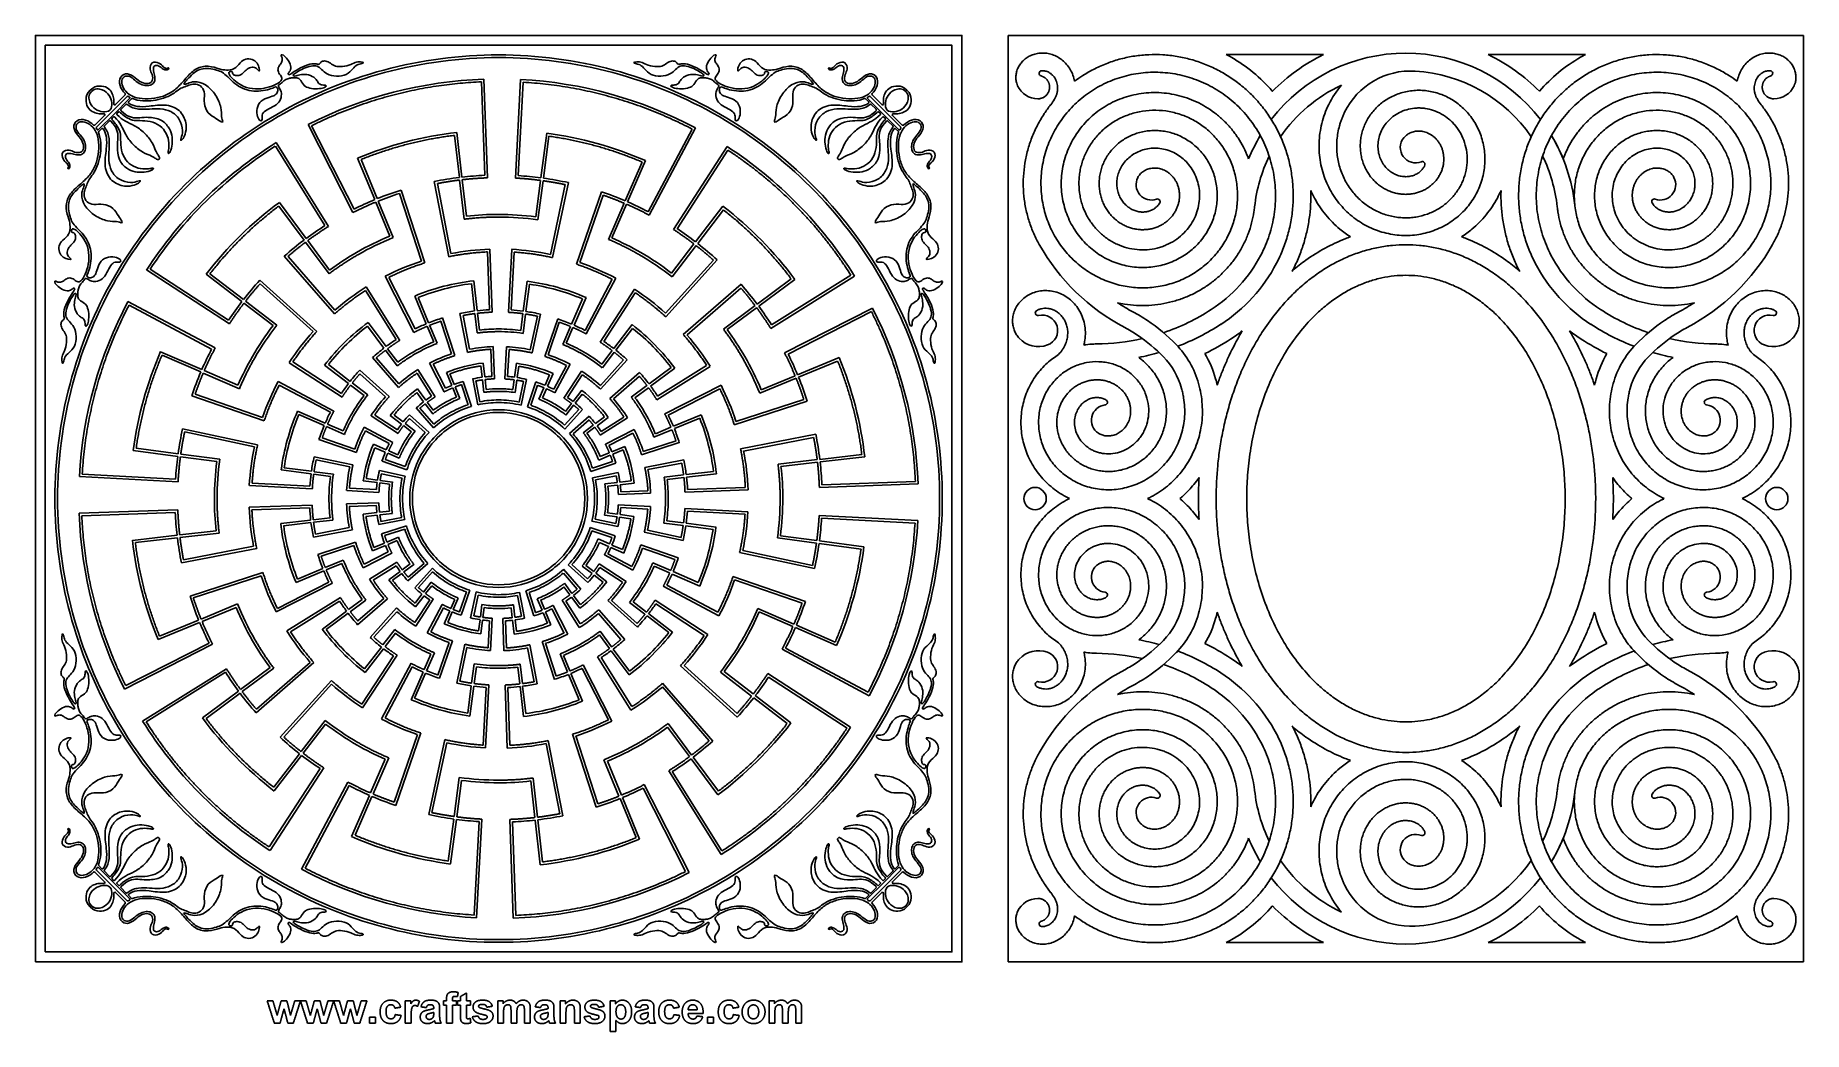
# Model space of a CAD drawing. Header units: millimetres. Extents: x -310 to 90, y -121 to 105.
import ezdxf

# ---------------------------------------------------------------- set-up
doc = ezdxf.new("R2010")
doc.units = ezdxf.units.MM
doc.header["$MEASUREMENT"] = 0
doc.layers.add('Layer 03', color=5, linetype='Continuous')

msp = doc.modelspace()

# ---------------------------------------------------------------- linework, layer by layer
at = {"layer": 'Layer 03'}
for p, q in [((-90.06, 104.89), (90.06, 104.89)), ((-90.06, -104.89), (-90.06, 104.89)), ((90.06, 104.89), (90.06, -104.89)), ((-209.33, 94.37), (-208.59, 73.2)), ((-201.01, 73.14), (-199.9, 94.29)), ((-238.17, 65.55), (-247.78, 84.42)), ((-215.41, 82.25), (-214.33, 72.73)), ((-195.28, 72.56), (-194.03, 82.06)), ((-161.63, 83.67), (-171.57, 64.97)), ((-255.99, 79.78), (-244.77, 61.82)), ((-232.93, 67.92), (-236.59, 76.77)), ((-172.95, 76.21), (-176.77, 67.43)), ((-165.03, 61.12), (-153.5, 78.88)), ((-213.25, 63.27), (-214.26, 72.14)), ((-222.9, 53.75), (-227.9, 69.12)), ((-222.15, 53.37), (-227.51, 69.87)), ((-220.01, 71.81), (-216.69, 54.78)), ((-195.36, 71.97), (-196.53, 63.12)), ((-193.23, 54.57), (-189.62, 71.54)), ((-182.15, 69.47), (-187.8, 53.07)), ((-255.2, 66.24), (-249.5, 58.54)), ((-249.02, 58.9), (-255.07, 67.08)), ((-232.7, 67.37), (-229.28, 59.12)), ((-180.57, 58.7), (-177.01, 66.88)), ((-160.36, 57.76), (-154.53, 65.36)), ((-243.84, 50.89), (-249.15, 58.06)), ((-160.72, 57.29), (-166.16, 50.21)), ((-253.96, 54.91), (-242.57, 41.81)), ((-253.12, 54.85), (-242.52, 42.65)), ((-207.99, 55.86), (-207.53, 42.78)), ((-202.6, 42.74), (-201.92, 55.81)), ((-167.58, 41.16), (-155.97, 54.05)), ((-266.56, 40.41), (-284.32, 51.94)), ((-271.64, 50.8), (-263.57, 44.6)), ((-263.2, 45.08), (-270.8, 50.91)), ((-246.59, 37.86), (-259.49, 49.47)), ((-224.61, 37.63), (-231.1, 50.36)), ((-224.35, 38.43), (-230.29, 50.09)), ((-211.58, 48.67), (-210.88, 42.49)), ((-199.26, 42.38), (-198.44, 48.55)), ((-179.71, 49.65), (-185.86, 38.1)), ((-150.53, 48.52), (-163.63, 37.14)), ((-139.2, 49.76), (-146.9, 44.06)), ((-125.66, 50.56), (-143.62, 39.33)), ((-262.73, 44.71), (-255.65, 39.28)), ((-235.58, 47.1), (-228.64, 36)), ((-235.39, 47.93), (-227.82, 35.82)), ((-221.28, 39.8), (-223.66, 45.54)), ((-186.43, 45.22), (-188.91, 39.52)), ((-181.61, 35.59), (-174.48, 46.57)), ((-289.11, 43.81), (-270.41, 33.87)), ((-215.33, 32.37), (-218.11, 40.92)), ((-214.2, 41.93), (-212.48, 33.11)), ((-210.31, 37.5), (-210.81, 41.89)), ((-199.33, 41.79), (-199.91, 37.41)), ((-197.82, 32.98), (-195.95, 41.77)), ((-192.06, 40.69), (-194.98, 32.2)), ((-154.55, 38.4), (-147.38, 43.71)), ((-139.88, 32.73), (-121.02, 42.35)), ((-235.09, 39.07), (-231.39, 34.07)), ((-230.92, 34.43), (-234.97, 39.91)), ((-220.14, 35.49), (-221.6, 39.02)), ((-221.05, 39.25), (-219.36, 35.16)), ((-190.91, 34.91), (-189.15, 38.97)), ((-178.89, 33.62), (-175.11, 38.55)), ((-281.65, 32.49), (-272.87, 28.67)), ((-228.41, 30.04), (-231.04, 33.59)), ((-230.56, 33.95), (-228.29, 30.88)), ((-207.22, 33.81), (-207, 27.68)), ((-203.39, 27.65), (-203.07, 33.77)), ((-179.26, 33.14), (-181.95, 29.63)), ((-264.14, 24.87), (-272.32, 28.43)), ((-241.03, 23.83), (-252.01, 30.96)), ((-244.83, 30.23), (-239.42, 26.08)), ((-239.05, 26.55), (-243.99, 30.33)), ((-230.19, 23.09), (-236.87, 29.1)), ((-233.99, 31.93), (-228.09, 25.15)), ((-223.88, 28.39), (-220.64, 23.19)), ((-217.49, 24.97), (-220.27, 30.43)), ((-216.48, 28.22), (-215.5, 25.84)), ((-209.17, 27.48), (-209.46, 30.04)), ((-200.89, 29.96), (-201.23, 27.41)), ((-190.08, 30.16), (-192.95, 24.76)), ((-189.84, 22.92), (-186.5, 28.06)), ((-182.35, 24.75), (-176.34, 31.43)), ((-173.51, 28.55), (-180.29, 22.66)), ((-166.36, 29.66), (-171.37, 25.96)), ((-158.33, 30.14), (-169.43, 23.2)), ((-137.52, 27.49), (-128.67, 31.15)), ((-255.09, 25.72), (-243.53, 19.58)), ((-238.58, 26.18), (-235.07, 23.49)), ((-221.93, 22.29), (-223.82, 24.84)), ((-215.27, 25.29), (-214.18, 22.66)), ((-213.44, 26.55), (-211.59, 20.86)), ((-210.17, 21.22), (-211.31, 27.1)), ((-208.78, 24.06), (-209.1, 26.88)), ((-201.31, 26.81), (-201.68, 24)), ((-199.09, 26.99), (-200.34, 21.14)), ((-198.93, 20.75), (-196.98, 26.41)), ((-196.3, 22.51), (-195.17, 25.11)), ((-194.93, 25.66), (-193.9, 28.03)), ((-175.4, 22.97), (-171.85, 25.6)), ((-167.01, 18.91), (-155.34, 24.85)), ((-138.07, 27.26), (-146.32, 23.84)), ((-274.91, 23.29), (-258.5, 17.64)), ((-220.15, 16.01), (-224.08, 20.53)), ((-222.41, 21.93), (-223.94, 24)), ((-220.36, 19.16), (-222.05, 21.45)), ((-186.45, 20.2), (-190.45, 15.75)), ((-188.45, 21.16), (-190.18, 18.9)), ((-186.52, 23.68), (-188.09, 21.63)), ((-152.07, 16.71), (-135.57, 22.07)), ((-250.66, 19.01), (-244.95, 16.53)), ((-240.35, 14.53), (-244.41, 16.29)), ((-228.36, 15.6), (-233.5, 18.93)), ((-229.96, 18.81), (-227.44, 16.88)), ((-229.11, 18.92), (-227.07, 17.35)), ((-226.59, 16.99), (-224.34, 15.26)), ((-225.64, 18.99), (-221.19, 14.99)), ((-189.42, 14.71), (-184.91, 18.64)), ((-186.27, 14.92), (-183.99, 16.61)), ((-183.51, 16.97), (-181.44, 18.5)), ((-177.05, 18.44), (-182.25, 15.2)), ((-165.64, 15.84), (-159.89, 18.22)), ((-260.01, 12.21), (-276.98, 15.82)), ((-246.13, 13.38), (-237.64, 10.45)), ((-235.6, 15.36), (-230.2, 12.49)), ((-180.47, 12.05), (-175.01, 14.83)), ((-173.06, 9.89), (-164.52, 12.67)), ((-166.19, 15.61), (-170.28, 13.92)), ((-133.63, 14.57), (-150.66, 11.26)), ((-278, 10.16), (-287.5, 11.41)), ((-277.41, 10.08), (-268.56, 8.91)), ((-238.42, 7.62), (-247.21, 9.49)), ((-231.1, 10.51), (-233.46, 11.53)), ((-226.19, 6.51), (-231.84, 8.46)), ((-227.94, 9.14), (-230.55, 10.27)), ((-180.15, 9.83), (-182.78, 8.74)), ((-177.22, 11.04), (-179.6, 10.06)), ((-163.51, 8.76), (-172.33, 7.04)), ((-142.17, 7.81), (-133.3, 8.82)), ((-123.19, 9.97), (-132.71, 8.89)), ((-278.58, 4.43), (-299.72, 5.54)), ((-247.82, 6.18), (-253.99, 6.99)), ((-247.23, 6.1), (-242.84, 5.53)), ((-235.4, 4.55), (-232.85, 4.21)), ((-232.43, 6.35), (-226.58, 5.1)), ((-232.25, 4.13), (-229.44, 3.76)), ((-178.89, 8), (-184.58, 6.15)), ((-184.21, 4.73), (-178.34, 5.88)), ((-177.96, 3.73), (-175.4, 4.02)), ((-167.94, 4.87), (-163.55, 5.37)), ((-156.77, 6.15), (-162.95, 5.44)), ((-248.18, 2.84), (-261.25, 3.52)), ((-233.09, 2.05), (-239.21, 2.37)), ((-181.38, 3.34), (-178.56, 3.66)), ((-171.63, 1.78), (-177.75, 1.56)), ((-149.58, 2.55), (-162.66, 2.09)), ((-111.07, 3.89), (-132.23, 3.15)), ((-299.81, -3.89), (-278.64, -3.15)), ((-261.3, -2.55), (-248.22, -2.09)), ((-239.24, -1.78), (-233.12, -1.56)), ((-232.91, -3.73), (-235.48, -4.02)), ((-229.5, -3.34), (-232.32, -3.66)), ((-178.62, -4.13), (-181.44, -3.76)), ((-177.79, -2.05), (-171.67, -2.37)), ((-162.7, -2.84), (-149.63, -3.52)), ((-268.71, -7.81), (-277.58, -8.82)), ((-254.11, -6.15), (-247.92, -5.44)), ((-247.37, -8.76), (-238.55, -7.04)), ((-242.94, -4.87), (-247.33, -5.37)), ((-226.66, -4.73), (-232.54, -5.88)), ((-231.99, -8), (-226.3, -6.15)), ((-184.69, -6.51), (-179.03, -8.46)), ((-178.45, -6.35), (-184.3, -5.1)), ((-175.48, -4.55), (-178.03, -4.21)), ((-172.46, -7.62), (-163.67, -9.49)), ((-163.65, -6.1), (-168.03, -5.53)), ((-163.05, -6.18), (-156.89, -6.99)), ((-132.3, -4.43), (-111.15, -5.54)), ((-287.69, -9.97), (-278.17, -8.89)), ((-277.25, -14.57), (-260.21, -11.26)), ((-237.81, -9.89), (-246.36, -12.67)), ((-233.66, -11.04), (-231.28, -10.06)), ((-230.73, -9.83), (-228.1, -8.74)), ((-182.93, -9.14), (-180.33, -10.27)), ((-179.78, -10.51), (-177.41, -11.53)), ((-164.75, -13.38), (-173.24, -10.45)), ((-133.47, -10.08), (-142.32, -8.91)), ((-132.87, -10.16), (-123.38, -11.41)), ((-245.24, -15.84), (-250.98, -18.22)), ((-244.68, -15.61), (-240.6, -13.92)), ((-230.41, -12.05), (-235.87, -14.83)), ((-233.83, -18.44), (-228.63, -15.2)), ((-224.6, -14.92), (-226.89, -16.61)), ((-221.45, -14.71), (-225.97, -18.64)), ((-224.43, -20.2), (-220.43, -15.75)), ((-190.73, -16.01), (-186.8, -20.53)), ((-185.24, -18.99), (-189.68, -14.99)), ((-184.28, -16.99), (-186.54, -15.26)), ((-182.51, -15.6), (-177.38, -18.93)), ((-175.27, -15.36), (-180.68, -12.49)), ((-170.53, -14.53), (-166.47, -16.29)), ((-150.87, -12.21), (-133.89, -15.82)), ((-258.8, -16.71), (-275.31, -22.07)), ((-243.87, -18.91), (-255.53, -24.85)), ((-227.37, -16.97), (-229.44, -18.5)), ((-222.42, -21.16), (-220.69, -18.9)), ((-190.51, -19.16), (-188.82, -21.45)), ((-181.76, -18.92), (-183.81, -17.35)), ((-155.79, -25.72), (-167.34, -19.58)), ((-160.22, -19.01), (-165.92, -16.53)), ((-135.97, -23.29), (-152.37, -17.64)), ((-272.81, -27.26), (-264.56, -23.84)), ((-252.54, -30.14), (-241.44, -23.2)), ((-235.48, -22.97), (-239.03, -25.6)), ((-237.37, -28.55), (-230.59, -22.66)), ((-221.04, -22.92), (-224.37, -28.06)), ((-224.36, -23.68), (-222.79, -21.63)), ((-214.57, -22.51), (-215.71, -25.11)), ((-211.95, -20.75), (-213.9, -26.41)), ((-211.79, -26.99), (-210.54, -21.14)), ((-209.57, -26.81), (-209.2, -24)), ((-200.7, -21.22), (-199.56, -27.1)), ((-197.44, -26.55), (-199.29, -20.86)), ((-195.61, -25.29), (-196.7, -22.66)), ((-187, -28.39), (-190.24, -23.19)), ((-188.47, -21.93), (-186.94, -24)), ((-180.69, -23.09), (-174.01, -29.1)), ((-172.3, -26.18), (-175.81, -23.49)), ((-169.84, -23.83), (-158.87, -30.96)), ((-273.36, -27.49), (-282.21, -31.15)), ((-244.51, -29.66), (-239.51, -25.96)), ((-228.53, -24.75), (-234.54, -31.43)), ((-220.8, -30.16), (-217.93, -24.76)), ((-215.95, -25.66), (-216.97, -28.03)), ((-209.99, -29.96), (-209.65, -27.41)), ((-207.49, -27.65), (-207.81, -33.77)), ((-203.66, -33.81), (-203.87, -27.68)), ((-202.1, -24.06), (-201.77, -26.88)), ((-201.71, -27.48), (-201.42, -30.04)), ((-194.39, -28.22), (-195.38, -25.84)), ((-193.38, -24.97), (-190.6, -30.43)), ((-176.89, -31.93), (-182.78, -25.15)), ((-171.82, -26.55), (-166.89, -30.33)), ((-146.74, -24.87), (-138.56, -28.43)), ((-231.62, -33.14), (-228.93, -29.63)), ((-182.47, -30.04), (-179.84, -33.59)), ((-129.23, -32.49), (-138.01, -28.67)), ((-270.99, -32.73), (-289.86, -42.35)), ((-229.27, -35.59), (-236.39, -46.57)), ((-231.99, -33.62), (-235.77, -38.55)), ((-219.97, -34.91), (-221.73, -38.97)), ((-218.82, -40.69), (-215.89, -32.2)), ((-213.06, -32.98), (-214.93, -41.77)), ((-196.68, -41.93), (-198.39, -33.11)), ((-195.55, -32.37), (-192.77, -40.92)), ((-189.83, -39.25), (-191.52, -35.16)), ((-175.3, -47.1), (-182.24, -36)), ((-175.78, -39.07), (-179.48, -34.07)), ((-121.77, -43.81), (-140.47, -33.87)), ((-285.22, -50.56), (-267.26, -39.33)), ((-256.33, -38.4), (-263.5, -43.71)), ((-260.34, -48.52), (-247.25, -37.14)), ((-231.16, -49.65), (-225.02, -38.1)), ((-224.45, -45.22), (-221.97, -39.52)), ((-211.54, -41.79), (-210.97, -37.41)), ((-200.57, -37.5), (-200.06, -41.89)), ((-189.6, -39.8), (-187.22, -45.54)), ((-186.53, -38.43), (-180.58, -50.09)), ((-164.28, -37.86), (-151.39, -49.47)), ((-148.15, -44.71), (-155.23, -39.28)), ((-243.3, -41.16), (-254.91, -54.05)), ((-211.62, -42.38), (-212.43, -48.55)), ((-208.28, -42.74), (-208.96, -55.81)), ((-202.89, -55.86), (-203.35, -42.78)), ((-199.29, -48.67), (-200, -42.49)), ((-156.92, -54.91), (-168.3, -41.81)), ((-144.32, -40.41), (-126.55, -51.94)), ((-271.68, -49.76), (-263.98, -44.06)), ((-147.67, -45.08), (-140.08, -50.91)), ((-250.15, -57.29), (-244.72, -50.21)), ((-167.04, -50.89), (-161.73, -58.06)), ((-228.73, -69.47), (-223.08, -53.07)), ((-217.65, -54.57), (-221.26, -71.54)), ((-190.87, -71.81), (-194.18, -54.78)), ((-188.73, -53.37), (-183.36, -69.87)), ((-250.52, -57.76), (-256.35, -65.36)), ((-230.31, -58.7), (-233.87, -66.88)), ((-178.18, -67.37), (-181.6, -59.12)), ((-155.68, -66.24), (-161.38, -58.54)), ((-245.84, -61.12), (-257.38, -78.88)), ((-215.52, -71.97), (-214.35, -63.12)), ((-197.63, -63.27), (-196.62, -72.14)), ((-154.88, -79.78), (-166.11, -61.82)), ((-249.25, -83.67), (-239.31, -64.97)), ((-237.93, -76.21), (-234.11, -67.43)), ((-177.95, -67.92), (-174.29, -76.77)), ((-172.71, -65.55), (-163.09, -84.42)), ((-215.59, -72.56), (-216.84, -82.06)), ((-209.87, -73.14), (-210.98, -94.29)), ((-201.55, -94.37), (-202.28, -73.2)), ((-195.47, -82.25), (-196.55, -72.73)), ((90.06, -104.89), (-90.06, -104.89))]:
    msp.add_line(p, q, dxfattribs=at)
for points in [[(-310.33, -104.89), (-100.55, -104.89), (-100.55, 104.89), (-310.33, 104.89)], [(-308.09, -102.65), (-102.79, -102.65), (-102.79, 102.65), (-308.09, 102.65)]]:
    msp.add_lwpolyline(points, close=True, dxfattribs=at)
for points in [[(-40.67, 100.54), (-18.65, 100.54)], [(40.67, 100.54), (18.65, 100.54)], [(-207.97, 72.63), (-208.76, 94.99)], [(-200.46, 94.91), (-201.64, 72.57)], [(-293.01, 87.57), (-289.54, 91.04)], [(-289, 90.58), (-292.51, 87.07)], [(-290.03, 91.39), (-292.21, 89.2)], [(-290.92, 88.15), (-289.82, 89.25)], [(-289.19, 89.88), (-288.55, 90.52)], [(-121.69, 89.88), (-122.33, 90.52)], [(-121.88, 90.58), (-118.37, 87.07)], [(-117.87, 87.57), (-121.34, 91.04)], [(-119.96, 88.15), (-121.06, 89.25)], [(-120.85, 91.39), (-118.66, 89.2)], [(-294.64, 86.78), (-296.83, 84.59)], [(-296.48, 84.1), (-293.01, 87.57)], [(-292.51, 87.07), (-296.02, 83.56)], [(-294.69, 84.38), (-293.59, 85.48)], [(-292.96, 86.11), (-292.68, 86.39)], [(-291.83, 87.24), (-291.39, 87.68)], [(-248.59, 84.69), (-238.43, 64.75)], [(-119.05, 87.24), (-119.49, 87.68)], [(-118.37, 87.07), (-114.86, 83.56)], [(-117.92, 86.11), (-118.2, 86.39)], [(-114.4, 84.1), (-117.87, 87.57)], [(-116.19, 84.38), (-117.29, 85.48)], [(-116.24, 86.78), (-114.05, 84.59)], [(-295.96, 83.11), (-295.32, 83.75)], [(-243.95, 61.63), (-255.8, 80.6)], [(-213.73, 72.8), (-214.88, 82.91)], [(-194.55, 82.73), (-195.87, 72.64)], [(-171.32, 64.17), (-160.82, 83.92)], [(-114.92, 83.11), (-115.56, 83.75)], [(-237.37, 77.09), (-233.48, 67.69)], [(-176.22, 67.19), (-172.16, 76.52)], [(-153.67, 79.71), (-165.86, 60.95)], [(-212.72, 63.93), (-213.67, 72.21)], [(-219.31, 71.34), (-216.22, 55.48)], [(-195.95, 72.05), (-197.04, 63.8)], [(-193.69, 55.28), (-190.33, 71.09)], [(-181.78, 68.72), (-187.04, 53.44)], [(-233.25, 67.14), (-230.06, 59.45)], [(-179.78, 59.01), (-176.46, 66.65)], [(-154.64, 66.2), (-160.83, 58.13)], [(-243.71, 51.73), (-248.67, 58.42)], [(-207.41, 56.48), (-206.91, 42.21)], [(-203.23, 42.18), (-202.48, 56.44)], [(-161.2, 57.66), (-166.27, 51.05)], [(-167.62, 42), (-156.81, 54.01)], [(-285.15, 51.77), (-266.39, 39.58)], [(-247.44, 37.82), (-259.45, 48.63)], [(-210.29, 42.56), (-211.06, 49.33)], [(-198.96, 49.23), (-199.85, 42.47)], [(-178.91, 49.9), (-185.61, 37.29)], [(-146.54, 43.58), (-138.36, 49.64)], [(-143.81, 38.51), (-124.84, 50.37)], [(-269.61, 34.12), (-289.36, 44.62)], [(-263.1, 44.24), (-256.49, 39.17)], [(-224.44, 45.87), (-221.83, 39.57)], [(-188.36, 39.28), (-185.64, 45.53)], [(-182.43, 35.42), (-174.66, 47.4)], [(-150.59, 47.68), (-162.78, 37.08)], [(-216.08, 32.76), (-218.49, 40.17)], [(-213.5, 41.46), (-212.01, 33.82)], [(-210.22, 41.96), (-209.79, 38.16)], [(-200.43, 38.08), (-199.93, 41.88)], [(-198.28, 33.7), (-196.66, 41.31)], [(-153.71, 38.27), (-147.02, 43.23)], [(-120.75, 43.15), (-140.69, 32.99)], [(-191.69, 39.94), (-194.22, 32.57)], [(-188.6, 38.73), (-190.12, 35.22)], [(-175.21, 39.39), (-179.36, 33.98)], [(-272.63, 29.22), (-281.96, 33.27)], [(-206.64, 34.43), (-206.39, 27.12)], [(-204.02, 27.09), (-203.64, 34.4)], [(-182.06, 30.47), (-179.73, 33.51)], [(-264.45, 25.66), (-272.09, 28.98)], [(-240.86, 23), (-252.84, 30.78)], [(-231.04, 23.05), (-236.83, 28.26)], [(-233.15, 31.88), (-228.04, 26)], [(-223.69, 29.21), (-219.82, 23.01)], [(-217.76, 24.17), (-221.08, 30.69)], [(-217.26, 28.55), (-216.05, 25.62)], [(-208.58, 27.55), (-208.94, 30.7)], [(-201.4, 30.64), (-201.82, 27.49)], [(-194.38, 25.43), (-193.12, 28.34)], [(-189.27, 30.42), (-192.7, 23.96)], [(-190.66, 22.75), (-186.68, 28.89)], [(-182.39, 25.6), (-177.18, 31.39)], [(-171.01, 25.48), (-165.53, 29.53)], [(-157.51, 29.95), (-169.62, 22.38)], [(-128.34, 31.93), (-137.74, 28.04)], [(-255.34, 26.53), (-242.73, 19.83)], [(-235.91, 23.38), (-238.95, 25.71)], [(-214.96, 22.99), (-215.82, 25.07)], [(-212.34, 21.25), (-213.82, 25.8)], [(-210.62, 26.63), (-209.7, 21.93)], [(-208.51, 26.96), (-208.26, 24.73)], [(-202.19, 24.67), (-201.9, 26.9)], [(-200.79, 21.85), (-199.8, 26.54)], [(-196.61, 25.65), (-198.16, 21.13)], [(-194.62, 24.88), (-195.51, 22.82)], [(-186.63, 24.52), (-188.56, 22)], [(-173.56, 27.71), (-179.44, 22.6)], [(-171.49, 25.12), (-174.56, 22.85)], [(-167.81, 19.17), (-155.08, 25.66)], [(-138.3, 27.81), (-145.99, 24.62)], [(-274.15, 23.66), (-258.88, 18.4)], [(-223.24, 20.48), (-220.1, 16.86)], [(-221.58, 21.81), (-220.24, 20.01)], [(-190.49, 16.6), (-187.28, 20.16)], [(-190.29, 19.74), (-188.92, 21.52)], [(-151.69, 17.46), (-136.32, 22.46)], [(-244.72, 17.08), (-250.97, 19.8)], [(-244.17, 16.84), (-240.66, 15.32)], [(-235.85, 16.17), (-229.39, 12.74)], [(-228.19, 14.78), (-234.33, 18.76)], [(-225.18, 15.15), (-226.96, 16.52)], [(-222.04, 14.95), (-225.6, 18.15)], [(-184.96, 17.8), (-188.58, 14.66)], [(-183.63, 16.14), (-185.43, 14.8)], [(-183.15, 16.49), (-180.6, 18.38)], [(-176.22, 18.26), (-182.43, 14.38)], [(-169.95, 14.7), (-166.42, 16.16)], [(-159.57, 19), (-165.87, 16.39)], [(-260.72, 11.75), (-276.52, 15.11)], [(-245.37, 13.75), (-238.01, 11.22)], [(-230.87, 11.06), (-233.78, 12.32)], [(-181.26, 12.32), (-174.74, 15.64)], [(-172.68, 10.65), (-165.27, 13.05)], [(-134.1, 13.87), (-149.96, 10.78)], [(-288.17, 10.89), (-278.08, 9.56)], [(-277.49, 9.49), (-269.23, 8.4)], [(-239.13, 7.16), (-246.75, 8.78)], [(-231.09, 8.83), (-226.56, 7.27)], [(-230.32, 10.82), (-228.26, 9.92)], [(-184.19, 6.9), (-179.63, 8.38)], [(-182.45, 9.52), (-180.37, 10.38)], [(-176.89, 11.83), (-179.82, 10.61)], [(-163.98, 8.06), (-171.62, 6.57)], [(-141.51, 7.28), (-133.23, 8.23)], [(-132.64, 8.29), (-122.53, 9.45)], [(-300.35, 4.97), (-278.01, 3.8)], [(-254.66, 6.48), (-247.91, 5.59)], [(-243.52, 5.01), (-247.31, 5.51)], [(-236.08, 4.03), (-232.93, 3.62)], [(-227.29, 4.65), (-231.98, 5.64)], [(-178.81, 5.18), (-183.51, 4.26)], [(-163.47, 4.78), (-167.28, 4.35)], [(-162.88, 4.85), (-156.11, 5.62)], [(-247.62, 2.21), (-261.88, 2.96)], [(-232.53, 1.42), (-239.84, 1.8)], [(-230.11, 3.25), (-232.34, 3.54)], [(-178.48, 3.07), (-180.71, 2.82)], [(-171.01, 1.2), (-178.32, 0.95)], [(-177.89, 3.14), (-174.73, 3.5)], [(-148.96, 1.97), (-163.23, 1.47)], [(-132.81, 2.54), (-110.45, 3.32)], [(-278.07, -2.54), (-300.43, -3.32)], [(-261.92, -1.97), (-247.65, -1.47)], [(-239.87, -1.2), (-232.55, -0.95)], [(-232.99, -3.14), (-236.14, -3.5)], [(-232.4, -3.07), (-230.17, -2.82)], [(-180.76, -3.25), (-178.54, -3.54)], [(-178.34, -1.42), (-171.04, -1.8)], [(-174.8, -4.03), (-177.95, -3.62)], [(-163.26, -2.21), (-149, -2.96)], [(-110.52, -4.97), (-132.86, -3.8)], [(-269.37, -7.28), (-277.65, -8.23)], [(-248, -4.85), (-254.77, -5.62)], [(-247.4, -4.78), (-243.6, -4.35)], [(-246.9, -8.06), (-239.25, -6.57)], [(-232.07, -5.18), (-227.37, -4.26)], [(-226.69, -6.9), (-231.24, -8.38)], [(-179.79, -8.83), (-184.31, -7.27)], [(-183.58, -4.65), (-178.9, -5.64)], [(-171.74, -7.16), (-164.13, -8.78)], [(-167.36, -5.01), (-163.56, -5.51)], [(-156.21, -6.48), (-162.97, -5.59)], [(-278.24, -8.29), (-288.35, -9.45)], [(-276.78, -13.87), (-260.92, -10.78)], [(-238.2, -10.65), (-245.61, -13.05)], [(-233.99, -11.83), (-231.06, -10.61)], [(-228.43, -9.52), (-230.5, -10.38)], [(-180.56, -10.82), (-182.62, -9.92)], [(-180.01, -11.06), (-177.1, -12.32)], [(-165.5, -13.75), (-172.87, -11.22)], [(-150.16, -11.75), (-134.35, -15.11)], [(-133.39, -9.49), (-141.64, -8.4)], [(-122.71, -10.89), (-132.79, -9.56)], [(-240.92, -14.7), (-244.46, -16.16)], [(-229.61, -12.32), (-236.13, -15.64)], [(-234.65, -18.26), (-228.45, -14.38)], [(-227.25, -16.14), (-225.44, -14.8)], [(-225.91, -17.8), (-222.3, -14.66)], [(-188.83, -14.95), (-185.28, -18.15)], [(-185.69, -15.15), (-183.91, -16.52)], [(-182.68, -14.78), (-176.55, -18.76)], [(-175.02, -16.17), (-181.48, -12.74)], [(-166.71, -16.84), (-170.21, -15.32)], [(-259.19, -17.46), (-274.56, -22.46)], [(-243.07, -19.17), (-255.8, -25.66)], [(-251.31, -19), (-245.01, -16.39)], [(-227.73, -16.49), (-230.28, -18.38)], [(-220.39, -16.6), (-223.59, -20.16)], [(-220.59, -19.74), (-221.96, -21.52)], [(-187.64, -20.48), (-190.78, -16.86)], [(-189.3, -21.81), (-190.64, -20.01)], [(-180.92, -18.81), (-183.44, -16.88)], [(-155.54, -26.53), (-168.15, -19.83)], [(-166.16, -17.08), (-159.91, -19.8)], [(-136.72, -23.66), (-152, -18.4)], [(-253.37, -29.95), (-241.26, -22.38)], [(-239.39, -25.12), (-236.31, -22.85)], [(-237.31, -27.71), (-231.44, -22.6)], [(-224.25, -24.52), (-222.32, -22)], [(-220.22, -22.75), (-224.2, -28.89)], [(-221.61, -30.42), (-218.18, -23.96)], [(-216.26, -24.88), (-215.36, -22.82)], [(-214.27, -25.65), (-212.71, -21.13)], [(-210.08, -21.85), (-211.08, -26.54)], [(-200.26, -26.63), (-201.18, -21.93)], [(-198.53, -21.25), (-197.05, -25.8)], [(-195.91, -22.99), (-195.06, -25.07)], [(-187.18, -29.21), (-191.06, -23.01)], [(-188.94, -22.29), (-187.06, -24.84)], [(-179.84, -23.05), (-174.05, -28.26)], [(-174.97, -23.38), (-171.93, -25.71)], [(-170.02, -23), (-158.04, -30.78)], [(-272.58, -27.81), (-264.89, -24.62)], [(-239.87, -25.48), (-245.35, -29.53)], [(-228.49, -25.6), (-233.7, -31.39)], [(-216.5, -25.43), (-217.76, -28.34)], [(-209.47, -30.64), (-209.06, -27.49)], [(-208.69, -24.67), (-208.98, -26.9)], [(-206.86, -27.09), (-207.24, -34.4)], [(-204.24, -34.43), (-204.49, -27.12)], [(-202.37, -26.96), (-202.62, -24.73)], [(-202.3, -27.55), (-201.94, -30.7)], [(-193.61, -28.55), (-194.83, -25.62)], [(-193.12, -24.17), (-189.8, -30.69)], [(-177.73, -31.88), (-182.84, -26)], [(-166.05, -30.23), (-171.46, -26.08)], [(-146.43, -25.66), (-138.79, -28.98)], [(-282.53, -31.93), (-273.13, -28.04)], [(-228.82, -30.47), (-231.15, -33.51)], [(-180.32, -33.95), (-182.59, -30.88)], [(-138.24, -29.22), (-128.91, -33.27)], [(-290.12, -43.15), (-270.19, -32.99)], [(-228.44, -35.42), (-236.22, -47.4)], [(-235.66, -39.39), (-231.51, -33.98)], [(-222.28, -38.73), (-220.75, -35.22)], [(-219.19, -39.94), (-216.65, -32.57)], [(-212.6, -33.7), (-214.22, -41.31)], [(-197.38, -41.46), (-198.87, -33.82)], [(-194.79, -32.76), (-192.39, -40.17)], [(-190.74, -35.49), (-189.28, -39.02)], [(-175.49, -47.93), (-183.06, -35.82)], [(-179.96, -34.43), (-175.91, -39.91)], [(-141.27, -34.12), (-121.52, -44.62)], [(-267.07, -38.51), (-286.04, -50.37)], [(-257.16, -38.27), (-263.86, -43.23)], [(-260.29, -47.68), (-248.09, -37.08)], [(-231.97, -49.9), (-225.27, -37.29)], [(-222.52, -39.28), (-225.24, -45.53)], [(-210.45, -38.08), (-210.95, -41.88)], [(-200.66, -41.96), (-201.09, -38.16)], [(-186.44, -45.87), (-189.05, -39.57)], [(-186.26, -37.63), (-179.78, -50.36)], [(-163.44, -37.82), (-151.43, -48.63)], [(-147.78, -44.24), (-154.39, -39.17)], [(-125.73, -51.77), (-144.49, -39.58)], [(-264.34, -43.58), (-272.52, -49.64)], [(-243.26, -42), (-254.07, -54.01)], [(-211.92, -49.23), (-211.03, -42.47)], [(-207.65, -42.18), (-208.4, -56.44)], [(-203.47, -56.48), (-203.96, -42.21)], [(-200.59, -42.56), (-199.82, -49.33)], [(-157.76, -54.85), (-168.36, -42.65)], [(-139.24, -50.8), (-147.31, -44.6)], [(-249.68, -57.66), (-244.61, -51.05)], [(-167.16, -51.73), (-162.21, -58.42)], [(-229.1, -68.72), (-223.84, -53.44)], [(-217.19, -55.28), (-220.55, -71.09)], [(-191.57, -71.34), (-194.65, -55.48)], [(-187.97, -53.75), (-182.98, -69.12)], [(-256.24, -66.2), (-250.04, -58.13)], [(-231.1, -59.01), (-234.42, -66.65)], [(-177.63, -67.14), (-180.81, -59.45)], [(-161.85, -58.9), (-155.8, -67.08)], [(-257.2, -79.71), (-245.02, -60.95)], [(-214.92, -72.05), (-213.84, -63.8)], [(-198.15, -63.93), (-197.21, -72.21)], [(-166.93, -61.63), (-155.07, -80.6)], [(-239.56, -64.17), (-250.06, -83.92)], [(-234.66, -67.19), (-238.71, -76.52)], [(-173.51, -77.09), (-177.4, -67.69)], [(-162.29, -84.69), (-172.45, -64.75)], [(-216.33, -82.73), (-215, -72.64)], [(-210.41, -94.91), (-209.24, -72.57)], [(-202.9, -72.63), (-202.12, -94.99)], [(-197.14, -72.8), (-195.99, -82.91)], [(-292.51, -87.07), (-296.02, -83.56)], [(-295.96, -83.11), (-295.32, -83.75)], [(-118.37, -87.07), (-114.86, -83.56)], [(-114.92, -83.11), (-115.56, -83.75)], [(-294.64, -86.78), (-296.83, -84.59)], [(-296.48, -84.1), (-293.01, -87.57)], [(-294.69, -84.38), (-293.59, -85.48)], [(-293.01, -87.57), (-289.54, -91.04)], [(-292.96, -86.11), (-292.68, -86.39)], [(-289, -90.58), (-292.51, -87.07)], [(-291.83, -87.24), (-291.39, -87.68)], [(-121.88, -90.58), (-118.37, -87.07)], [(-117.87, -87.57), (-121.34, -91.04)], [(-119.05, -87.24), (-119.49, -87.68)], [(-117.92, -86.11), (-118.2, -86.39)], [(-114.4, -84.1), (-117.87, -87.57)], [(-116.19, -84.38), (-117.29, -85.48)], [(-116.24, -86.78), (-114.05, -84.59)], [(-290.03, -91.39), (-292.21, -89.2)], [(-290.92, -88.15), (-289.82, -89.25)], [(-289.19, -89.88), (-288.55, -90.52)], [(-121.69, -89.88), (-122.33, -90.52)], [(-119.96, -88.15), (-121.06, -89.25)], [(-120.85, -91.39), (-118.66, -89.2)], [(-40.67, -100.54), (-18.65, -100.54)], [(40.67, -100.54), (18.65, -100.54)]]:
    msp.add_lwpolyline(points, dxfattribs=at)
for centre in [(-83.97, 0), (83.97, 0)]:
    msp.add_circle(centre, 2.53, dxfattribs=at)
for centre, radius, start, end in [((-205.44, 0), 100.46, 90, 120), ((-205.44, 0), 100.46, 60, 90), ((0, 62.41), 38.45, 37.5707, 142.4293), ((0, 62.41), 42.45, 116.0663, 135.3865), ((0, 62.41), 42.45, 44.6135, 63.9337), ((-205.44, 0), 99.86, 90, 120), ((-205.44, 0), 99.86, 60, 90), ((-82.45, 96.28), 0.6, 94.5157, 254.2901), ((1.07, 80.18), 16.64, 86.56, 153.9845), ((0, 62.41), 34.45, 34.5461, 86.56), ((82.45, 96.28), 0.6, 285.7099, 85.4843), ((-205.44, 0), 95.04, 92, 117), ((-205.44, 0), 95.04, 62, 87), ((-83.33, 95.57), 5.04, 204.6854, 270), ((0, 62.41), 34.45, 115.1019, 145.4539), ((1.07, 80.18), 20.64, 139.4469, 153.9845), ((83.33, 95.57), 5.04, 270, 335.3146), ((-292.37, 89.36), 0.224, 173.3831, 315), ((-290.76, 87.99), 0.224, 135, 225.8428), ((-290.19, 91.55), 0.224, 315, 44.6947), ((-289.66, 89.09), 0.224, 47.9031, 135), ((-289.38, 90.88), 0.224, 56.2873, 135), ((-289.03, 89.72), 0.224, 135, 230.1232), ((-289.16, 90.74), 0.224, 315, 59.0514), ((-288.39, 90.36), 0.224, 67.9694, 135), ((-122.49, 90.36), 0.224, 45, 112.0306), ((-121.72, 90.74), 0.224, 120.9486, 225), ((-121.85, 89.72), 0.224, 309.8768, 45), ((-121.5, 90.88), 0.224, 45, 123.7127), ((-121.22, 89.09), 0.224, 45, 132.0969), ((-120.69, 91.55), 0.224, 135.3053, 225), ((-120.12, 87.99), 0.224, 314.1572, 45), ((-118.5, 89.36), 0.224, 225, 6.6169), ((-89.5, 96.3), 11.53, 321.828, 329.2989), ((89.5, 96.3), 11.53, 210.7011, 218.172), ((-296.99, 84.75), 0.224, 225.3053, 315), ((-296.32, 83.94), 0.224, 135, 213.7127), ((-294.8, 86.93), 0.224, 315, 96.6169), ((-294.53, 84.22), 0.224, 135, 222.0969), ((-293.43, 85.32), 0.224, 44.1572, 135), ((-292.8, 85.95), 0.224, 135, 223.7919), ((-292.52, 86.23), 0.224, 44.0956, 135), ((-205.44, 0), 100.46, 120, 150), ((-205.44, 0), 99.86, 120, 150), ((-291.67, 87.08), 0.224, 135, 225.9044), ((-205.44, 0), 99.86, 30, 60), ((-205.44, 0), 100.46, 30, 60), ((-119.21, 87.08), 0.224, 314.0956, 45), ((-118.36, 86.23), 0.224, 45, 135.9044), ((-118.08, 85.95), 0.224, 316.2081, 45), ((-117.45, 85.32), 0.224, 45, 135.8428), ((-116.08, 86.93), 0.224, 83.3831, 225), ((-116.35, 84.22), 0.224, 317.9031, 45), ((-114.56, 83.94), 0.224, 326.2873, 45), ((-113.89, 84.75), 0.224, 225, 314.6947), ((-296.18, 83.72), 0.224, 210.9486, 315), ((-295.8, 82.95), 0.224, 135, 202.0306), ((-295.16, 83.59), 0.224, 39.8768, 135), ((-205.44, 0), 95.04, 122, 147), ((-205.44, 0), 83.45, 96.5, 112.5), ((-205.44, 0), 83.45, 66.5, 82.5), ((-115.72, 83.59), 0.224, 45, 140.1232), ((-115.08, 82.95), 0.224, 337.9694, 45), ((-114.7, 83.72), 0.224, 225, 329.0514), ((0, 62.41), 38.45, 149.0229, 157.8299), ((2.22, 79.51), 3.49, 141.3589, 291.6338), ((0, 62.41), 38.45, 22.1701, 30.9771), ((0, 62.41), 38.45, 6.0746, 30.9771), ((-205.44, 0), 94.45, 122.3622, 146.6378), ((-205.44, 0), 95.04, 32, 57), ((0, 62.41), 34.45, 153.9415, 173.9254), ((3.72, 75.71), 0.6, 335.7092, 111.6338), ((0, 62.41), 34.45, 6.0746, 26.0585), ((0, 62.41), 34.45, 6.0746, 26.0585), ((-205.44, 0), 73.27, 96.9669, 101.4669), ((-205.44, 0), 73.27, 92.4669, 96.5), ((-205.44, 0), 73.27, 82.5, 86.5331), ((-205.44, 0), 73.27, 77.5331, 82.0331), ((-57.6, 71.1), 3.49, 152.7237, 289.1817), ((57.6, 71.1), 3.49, 250.8183, 27.2763), ((-205.44, 0), 73.27, 107.5331, 112.0331), ((-205.44, 0), 72.67, 108, 112.0293), ((-205.44, 0), 73.27, 66.9669, 71.4669), ((-205.44, 0), 83.45, 126.5, 142.5), ((-205.44, 0), 73.27, 112.5, 116.5331), ((-205.44, 0), 64.35, 90, 96.5), ((-205.44, 0), 64.35, 82.5, 90), ((-205.44, 0), 73.27, 62.4669, 66.5), ((-205.44, 0), 83.45, 36.5, 52.5), ((-56.26, 67.24), 0.6, 329.3346, 109.1817), ((0, 62.41), 38.45, 173.8975, 173.9254), ((0, 62.41), 38.45, 6.0746, 6.1025), ((56.26, 67.24), 0.6, 70.8183, 210.6654), ((-205.44, 0), 73.27, 122.4669, 126.5), ((-205.44, 0), 63.75, 81.9634, 90), ((-205.44, 0), 73.27, 52.5, 56.5331), ((-205.44, 0), 73.27, 126.9669, 131.4669), ((-205.44, 0), 64.35, 112.5, 120), ((-205.44, 0), 63.75, 111.9634, 120), ((-205.44, 0), 56.52, 92, 101), ((-205.44, 0), 56.52, 78, 87), ((-205.44, 0), 64.35, 60, 66.5), ((-205.44, 0), 73.27, 47.5331, 52.0331), ((-41.39, 81.06), 47.82, 209.449, 242.2203), ((41.39, 81.06), 47.82, 297.7797, 330.551), ((-205.44, 0), 64.35, 120, 126.5), ((-205.44, 0), 56.52, 108, 117), ((-205.44, 0), 56.52, 62, 71), ((-205.44, 0), 63.75, 51.9634, 60), ((-205.44, 0), 64.35, 52.5, 60), ((-61.98, 70.4), 32.89, 302.9972, 332.3506), ((-61.98, 70.4), 36.89, 302.9972, 332.3506), ((61.98, 70.4), 36.89, 207.6494, 237.0028), ((61.98, 70.4), 32.89, 207.6494, 237.0028), ((-205.44, 0), 100.46, 150, 180), ((-205.44, 0), 99.86, 150, 180), ((-205.44, 0), 73.27, 137.5331, 142.0331), ((-205.44, 0), 49.65, 96.5, 112.5), ((-205.44, 0), 49.05, 97.1974, 111.8026), ((-205.44, 0), 49.65, 66.5, 82.5), ((-205.44, 0), 49.05, 67.1974, 81.8026), ((-205.44, 0), 73.27, 36.9669, 41.4669), ((-205.44, 0), 99.86, 0, 30), ((-205.44, 0), 100.46, 0, 30), ((-205.44, 0), 95.04, 152, 177), ((-205.44, 0), 73.27, 142.5, 146.5331), ((-205.44, 0), 56.52, 122, 131), ((-205.44, 0), 56.52, 48, 57), ((-41.39, 81.06), 43.82, 236.9131, 242.2203), ((41.39, 81.06), 43.82, 297.7797, 303.0869), ((-205.44, 0), 42.83, 107.2014, 111.7014), ((-205.44, 0), 42.83, 97.2986, 101.7986), ((-205.44, 0), 42.83, 92.7986, 96.5), ((-205.44, 0), 42.83, 82.5, 86.2014), ((-205.44, 0), 42.83, 77.2014, 81.7014), ((-205.44, 0), 42.83, 67.2986, 71.7986), ((-205.44, 0), 73.27, 32.4669, 36.5), ((-205.44, 0), 95.04, 2, 27), ((-83.31, 42.04), 0.6, 121.6408, 283.7707), ((-82.34, 38.07), 3.49, 289.7645, 103.7707), ((-77.78, 11.98), 34.26, 55.8064, 62.2203), ((-82.03, 5.72), 41.83, 44.1936, 55.8064), ((-70.4, 83.37), 48.35, 288.6852, 302.9972), ((70.4, 83.37), 48.35, 237.0028, 251.3148), ((82.03, 5.72), 41.83, 124.1936, 135.8064), ((77.78, 11.98), 34.26, 117.7797, 124.1936), ((82.34, 38.07), 3.49, 76.2293, 250.2355), ((83.31, 42.04), 0.6, 256.2293, 58.3592), ((-205.44, 0), 64.35, 142.5, 150), ((-205.44, 0), 63.75, 141.9634, 150), ((-205.44, 0), 56.52, 138, 147), ((-205.44, 0), 49.65, 126.5, 142.5), ((-205.44, 0), 49.05, 127.1974, 141.8026), ((-205.44, 0), 42.83, 112.5, 116.2014), ((-205.44, 0), 38.41, 90, 96.5), ((-205.44, 0), 38.41, 82.5, 90), ((-205.44, 0), 37.81, 81.5953, 90), ((-205.44, 0), 42.83, 62.7986, 66.5), ((-205.44, 0), 49.65, 36.5, 52.5), ((-205.44, 0), 49.05, 37.1974, 51.8026), ((-205.44, 0), 56.52, 32, 41), ((-205.44, 0), 64.35, 30, 36.5), ((-83.19, 40.45), 6.02, 223.2973, 289.7645), ((-70.4, 83.37), 48.35, 270.3906, 282.8355), ((-77.78, 11.98), 30.26, 55.8064, 62.2203), ((-82.03, 5.72), 37.83, 44.1936, 55.8064), ((-70.4, 83.37), 52.35, 290.9677, 302.9972), ((-70.4, 83.37), 56.35, 296.224, 302.9972), ((-61.98, 70.4), 40.89, 302.9972, 307.5598), ((61.98, 70.4), 40.89, 232.4402, 237.0028), ((70.4, 83.37), 56.35, 237.0028, 243.776), ((70.4, 83.37), 52.35, 237.0028, 249.0323), ((82.03, 5.72), 37.83, 124.1936, 135.8064), ((70.4, 83.37), 48.35, 257.1645, 269.6094), ((77.78, 11.98), 30.26, 117.7797, 124.1936), ((83.19, 40.45), 6.02, 250.2355, 316.7027), ((-205.44, 0), 83.45, 156.5, 172.5), ((-205.44, 0), 73.27, 152.4669, 156.5), ((-205.44, 0), 64.35, 150, 156.5), ((-205.44, 0), 42.83, 127.2986, 131.7986), ((-205.44, 0), 42.83, 122.7986, 126.5), ((-205.44, 0), 38.41, 120, 126.5), ((-205.44, 0), 38.41, 112.5, 120), ((-205.44, 0), 37.81, 111.5953, 120), ((-205.44, 0), 34.45, 108, 117), ((-205.44, 0), 34.45, 92, 101), ((-205.44, 0), 34.45, 78, 87), ((-205.44, 0), 34.45, 62, 71), ((-205.44, 0), 38.41, 60, 66.5), ((-205.44, 0), 37.81, 51.5953, 60), ((-205.44, 0), 38.41, 52.5, 60), ((-205.44, 0), 42.83, 52.5, 56.2014), ((-205.44, 0), 42.83, 47.2014, 51.7014), ((-205.44, 0), 64.35, 22.5, 30), ((-205.44, 0), 73.27, 22.5, 26.5331), ((-82.1, 36.42), 5.09, 303.61, 320.5011), ((-70.4, 83.37), 52.35, 280.911, 286.0875), ((-66.96, 20.38), 16.81, 15.8064, 44.1936), ((-66.96, 20.38), 20.81, 15.8064, 44.1936), ((-66.96, 20.38), 24.81, 15.8064, 30.0976), ((66.96, 20.38), 24.81, 149.9024, 164.1936), ((66.96, 20.38), 20.81, 135.8064, 164.1936), ((66.96, 20.38), 16.81, 135.8064, 164.1936), ((70.4, 83.37), 52.35, 253.9125, 259.089), ((82.1, 36.42), 5.09, 219.4989, 236.39), ((-205.44, 0), 73.27, 156.9669, 161.4669), ((-205.44, 0), 42.83, 137.2014, 141.7014), ((-205.44, 0), 34.45, 122, 131), ((-205.44, 0), 30.9, 96.5, 112.5), ((-205.44, 0), 30.9, 66.5, 82.5), ((-205.44, 0), 34.45, 48, 57), ((-205.44, 0), 42.83, 37.2986, 41.7986), ((-205.44, 0), 63.75, 21.9634, 30), ((-205.44, 0), 83.45, 6.5, 22.5), ((-82.1, 36.42), 9.09, 303.609, 303.6093), ((-70.4, 83.37), 52.35, 270.3906, 270.4086), ((70.4, 83.37), 52.35, 269.5914, 269.6094), ((82.1, 36.42), 9.09, 236.3907, 236.391), ((-205.44, 0), 56.52, 152, 161), ((-205.44, 0), 42.83, 142.5, 146.2014), ((-205.44, 0), 30.9, 126.5, 142.5), ((-205.44, 0), 27.73, 112.5, 115.7663), ((-205.44, 0), 27.73, 106.7663, 111.2663), ((-205.44, 0), 27.73, 97.7337, 102.2337), ((-205.44, 0), 27.73, 93.2337, 96.5), ((-205.44, 0), 24.89, 90, 96.5), ((-205.44, 0), 24.89, 82.5, 90), ((-205.44, 0), 24.29, 81.0916, 90), ((-205.44, 0), 27.73, 82.5, 85.7663), ((-205.44, 0), 27.73, 76.7663, 81.2663), ((-205.44, 0), 27.73, 67.7337, 72.2337), ((-205.44, 0), 27.73, 63.2337, 66.5), ((-205.44, 0), 30.9, 36.5, 52.5), ((-205.44, 0), 42.83, 32.7986, 36.5), ((-205.44, 0), 56.52, 18, 27), ((-205.44, 0), 73.27, 17.5331, 22.0331), ((-205.44, 0), 38.41, 142.5, 150), ((-205.44, 0), 37.81, 141.5953, 150), ((-205.44, 0), 34.45, 138, 147), ((-205.44, 0), 27.73, 127.7337, 132.2337), ((-205.44, 0), 27.73, 123.2337, 126.5), ((-205.44, 0), 24.89, 120, 126.5), ((-205.44, 0), 24.89, 112.5, 120), ((-205.44, 0), 24.29, 111.0916, 120), ((-205.44, 0), 22.34, 108, 120), ((-205.44, 0), 21.75, 106.4267, 120), ((-205.44, 0), 20.12, 90, 120), ((-205.44, 0), 21.75, 90, 102.5733), ((-205.44, 0), 22.34, 90, 101), ((-205.44, 0), 22.34, 78, 90), ((-205.44, 0), 21.75, 76.4267, 90), ((-205.44, 0), 20.12, 60, 90), ((-205.44, 0), 21.75, 60, 72.5733), ((-205.44, 0), 22.34, 60, 71), ((-205.44, 0), 24.89, 60, 66.5), ((-205.44, 0), 24.29, 51.0916, 60), ((-205.44, 0), 24.89, 52.5, 60), ((-205.44, 0), 27.73, 52.5, 55.7663), ((-205.44, 0), 27.73, 46.7663, 51.2663), ((-205.44, 0), 34.45, 32, 41), ((-205.44, 0), 38.41, 30, 36.5), ((-67.71, 17.75), 3.49, 96.2702, 237.4029), ((-68.16, 21.81), 0.6, 276.2702, 58.3623), ((68.16, 21.81), 0.6, 121.6377, 263.7298), ((67.71, 17.75), 3.49, 302.5971, 83.7298), ((-205.44, 0), 49.65, 156.5, 172.5), ((-205.44, 0), 49.05, 157.1974, 171.8026), ((-205.44, 0), 42.83, 157.2986, 161.7986), ((-205.44, 0), 42.83, 152.7986, 156.5), ((-205.44, 0), 38.41, 150, 156.5), ((-205.44, 0), 34.45, 152, 161), ((-205.44, 0), 27.73, 142.5, 145.7663), ((-205.44, 0), 27.73, 136.7663, 141.2663), ((-205.44, 0), 20.12, 120, 150), ((-205.44, 0), 19.52, 120, 150), ((-205.44, 0), 21.75, 120, 132.5733), ((-205.44, 0), 22.34, 120, 131), ((-205.44, 0), 19.52, 90, 120), ((-205.44, 0), 19.52, 60, 90), ((-205.44, 0), 19.52, 30, 60), ((-205.44, 0), 20.12, 30, 60), ((-205.44, 0), 21.75, 46.4267, 60), ((-205.44, 0), 22.34, 48, 60), ((-205.44, 0), 27.73, 37.7337, 42.2337), ((-205.44, 0), 27.73, 33.2337, 36.5), ((-205.44, 0), 37.81, 21.5953, 30), ((-205.44, 0), 38.41, 22.5, 30), ((-205.44, 0), 42.83, 22.5, 26.2014), ((-205.44, 0), 49.05, 7.1974, 21.8026), ((-205.44, 0), 49.65, 6.5, 22.5), ((-205.44, 0), 73.27, 167.5331, 172.0331), ((-205.44, 0), 30.9, 156.5, 172.5), ((-205.44, 0), 27.73, 153.2337, 156.5), ((-205.44, 0), 24.89, 150, 156.5), ((-205.44, 0), 24.89, 142.5, 150), ((-205.44, 0), 24.29, 141.0916, 150), ((-205.44, 0), 22.34, 138, 150), ((-205.44, 0), 21.75, 136.4267, 150), ((-205.44, 0), 21.75, 30, 42.5733), ((-205.44, 0), 22.34, 30, 41), ((-205.44, 0), 24.89, 30, 36.5), ((-205.44, 0), 24.29, 21.0916, 30), ((-205.44, 0), 24.89, 22.5, 30), ((-205.44, 0), 27.73, 22.5, 25.7663), ((-205.44, 0), 34.45, 18, 27), ((-205.44, 0), 42.83, 17.2014, 21.7014), ((-205.44, 0), 73.27, 6.9669, 11.4669), ((-205.44, 0), 73.27, 172.5, 176.5331), ((-205.44, 0), 64.35, 172.5, 180), ((-205.44, 0), 63.75, 171.9634, 180), ((-205.44, 0), 56.52, 168, 177), ((-205.44, 0), 42.83, 167.2014, 171.7014), ((-205.44, 0), 27.73, 157.7337, 162.2337), ((-205.44, 0), 22.34, 150, 161), ((-205.44, 0), 21.75, 150, 162.5733), ((-205.44, 0), 20.12, 150, 180), ((-205.44, 0), 19.52, 150, 180), ((-205.44, 0), 19.52, 0, 30), ((-205.44, 0), 20.12, 0, 30), ((-205.44, 0), 21.75, 16.4267, 30), ((-205.44, 0), 22.34, 18, 30), ((-205.44, 0), 27.73, 16.7663, 21.2663), ((-205.44, 0), 30.9, 6.5, 22.5), ((-205.44, 0), 42.83, 7.2986, 11.7986), ((-205.44, 0), 56.52, 2, 11), ((-205.44, 0), 73.27, 2.4669, 6.5), ((-205.44, 0), 42.83, 172.5, 176.2014), ((-205.44, 0), 38.41, 172.5, 180), ((-205.44, 0), 37.81, 171.5953, 180), ((-205.44, 0), 34.45, 168, 177), ((-205.44, 0), 27.73, 166.7663, 171.2663), ((-205.44, 0), 22.34, 168, 180), ((-205.44, 0), 21.75, 166.4267, 180), ((-205.44, 0), 21.75, 0, 12.5733), ((-205.44, 0), 22.34, 0, 11), ((-205.44, 0), 27.73, 7.7337, 12.2337), ((-205.44, 0), 34.45, 2, 11), ((-205.44, 0), 38.41, 0, 6.5), ((-205.44, 0), 42.83, 2.7986, 6.5), ((-205.44, 0), 64.35, 0, 6.5), ((-205.44, 0), 27.73, 172.5, 175.7663), ((-205.44, 0), 24.89, 172.5, 180), ((-205.44, 0), 24.29, 171.0916, 180), ((-205.44, 0), 19.52, 330, 0), ((-205.44, 0), 20.12, 330, 0), ((-205.44, 0), 21.75, 346.4267, 0), ((-205.44, 0), 22.34, 348, 0), ((-205.44, 0), 24.29, 351.0916, 0), ((-205.44, 0), 24.89, 352.5, 0), ((-205.44, 0), 24.89, 0, 6.5), ((-205.44, 0), 27.73, 3.2337, 6.5), ((-205.44, 0), 37.81, 351.5953, 0), ((-205.44, 0), 38.41, 352.5, 0), ((-205.44, 0), 63.75, 351.9634, 0), ((-205.44, 0), 64.35, 352.5, 0), ((-205.44, 0), 99.86, 330, 0), ((-205.44, 0), 100.46, 330, 0), ((-205.44, 0), 100.46, 180, 210), ((-205.44, 0), 99.86, 180, 210), ((-205.44, 0), 95.04, 182, 207), ((-205.44, 0), 73.27, 182.4669, 186.5), ((-205.44, 0), 64.35, 180, 186.5), ((-205.44, 0), 56.52, 182, 191), ((-205.44, 0), 42.83, 182.7986, 186.5), ((-205.44, 0), 38.41, 180, 186.5), ((-205.44, 0), 34.45, 182, 191), ((-205.44, 0), 30.9, 186.5, 202.5), ((-205.44, 0), 27.73, 183.2337, 186.5), ((-205.44, 0), 27.73, 187.7337, 192.2337), ((-205.44, 0), 24.89, 180, 186.5), ((-205.44, 0), 22.34, 180, 191), ((-205.44, 0), 21.75, 180, 192.5733), ((-205.44, 0), 20.12, 180, 210), ((-205.44, 0), 19.52, 180, 210), ((-205.44, 0), 27.73, 352.5, 355.7663), ((-205.44, 0), 34.45, 348, 357), ((-205.44, 0), 42.83, 352.5, 356.2014), ((-205.44, 0), 56.52, 348, 357), ((-205.44, 0), 49.65, 186.5, 202.5), ((-205.44, 0), 49.05, 187.1974, 201.8026), ((-205.44, 0), 42.83, 187.2986, 191.7986), ((-205.44, 0), 27.73, 196.7663, 201.2663), ((-205.44, 0), 22.34, 198, 210), ((-205.44, 0), 21.75, 196.4267, 210), ((-205.44, 0), 21.75, 330, 342.5733), ((-205.44, 0), 22.34, 330, 341), ((-205.44, 0), 27.73, 346.7663, 351.2663), ((-205.44, 0), 30.9, 336.5, 352.5), ((-205.44, 0), 42.83, 347.2014, 351.7014), ((-205.44, 0), 49.05, 337.1974, 351.8026), ((-205.44, 0), 49.65, 336.5, 352.5), ((-205.44, 0), 73.27, 352.5, 356.5331), ((-205.44, 0), 95.04, 332, 357), ((-205.44, 0), 83.45, 186.5, 202.5), ((-205.44, 0), 73.27, 186.9669, 191.4669), ((-205.44, 0), 34.45, 198, 207), ((-205.44, 0), 27.73, 202.5, 205.7663), ((-205.44, 0), 24.89, 202.5, 210), ((-205.44, 0), 24.29, 201.0916, 210), ((-205.44, 0), 22.34, 210, 221), ((-205.44, 0), 21.75, 210, 222.5733), ((-205.44, 0), 20.12, 210, 240), ((-205.44, 0), 19.52, 210, 240), ((-205.44, 0), 19.52, 300, 330), ((-205.44, 0), 20.12, 300, 330), ((-205.44, 0), 21.75, 316.4267, 330), ((-205.44, 0), 22.34, 318, 330), ((-205.44, 0), 24.89, 330, 336.5), ((-205.44, 0), 27.73, 333.2337, 336.5), ((-205.44, 0), 27.73, 337.7337, 342.2337), ((-205.44, 0), 34.45, 332, 341), ((-205.44, 0), 73.27, 347.5331, 352.0331), ((-205.44, 0), 83.45, 336.5, 352.5), ((-205.44, 0), 42.83, 197.2014, 201.7014), ((-205.44, 0), 38.41, 202.5, 210), ((-205.44, 0), 37.81, 201.5953, 210), ((-205.44, 0), 27.73, 213.2337, 216.5), ((-205.44, 0), 24.89, 210, 216.5), ((-205.44, 0), 21.75, 226.4267, 240), ((-205.44, 0), 21.75, 300, 312.5733), ((-205.44, 0), 24.29, 321.0916, 330), ((-205.44, 0), 24.89, 322.5, 330), ((-205.44, 0), 27.73, 322.5, 325.7663), ((-205.44, 0), 38.41, 330, 336.5), ((-205.44, 0), 42.83, 337.2986, 341.7986), ((-67.71, -17.75), 3.49, 122.5971, 263.7298), ((67.71, -17.75), 3.49, 276.2702, 57.4029), ((-205.44, 0), 56.52, 198, 207), ((-205.44, 0), 42.83, 202.5, 206.2014), ((-205.44, 0), 38.41, 210, 216.5), ((-205.44, 0), 34.45, 212, 221), ((-205.44, 0), 30.9, 216.5, 232.5), ((-205.44, 0), 27.73, 217.7337, 222.2337), ((-205.44, 0), 24.29, 231.0916, 240), ((-205.44, 0), 24.89, 232.5, 240), ((-205.44, 0), 22.34, 228, 240), ((-205.44, 0), 22.34, 240, 251), ((-205.44, 0), 21.75, 240, 252.5733), ((-205.44, 0), 20.12, 240, 270), ((-205.44, 0), 19.52, 240, 270), ((-205.44, 0), 19.52, 270, 300), ((-205.44, 0), 20.12, 270, 300), ((-205.44, 0), 21.75, 286.4267, 300), ((-205.44, 0), 22.34, 288, 300), ((-205.44, 0), 22.34, 300, 311), ((-205.44, 0), 24.89, 300, 306.5), ((-205.44, 0), 30.9, 306.5, 322.5), ((-205.44, 0), 27.73, 316.7663, 321.2663), ((-205.44, 0), 34.45, 318, 327), ((-205.44, 0), 37.81, 321.5953, 330), ((-205.44, 0), 38.41, 322.5, 330), ((-205.44, 0), 42.83, 332.7986, 336.5), ((-205.44, 0), 56.52, 332, 341), ((-205.44, 0), 73.27, 197.5331, 202.0331), ((-205.44, 0), 63.75, 201.9634, 210), ((-205.44, 0), 42.83, 212.7986, 216.5), ((-205.44, 0), 27.73, 226.7663, 231.2663), ((-205.44, 0), 27.73, 232.5, 235.7663), ((-205.44, 0), 24.89, 240, 246.5), ((-205.44, 0), 21.75, 256.4267, 270), ((-205.44, 0), 22.34, 258, 270), ((-205.44, 0), 24.29, 261.0916, 270), ((-205.44, 0), 21.75, 270, 282.5733), ((-205.44, 0), 22.34, 270, 281), ((-205.44, 0), 24.29, 291.0916, 300), ((-205.44, 0), 24.89, 292.5, 300), ((-205.44, 0), 27.73, 303.2337, 306.5), ((-205.44, 0), 27.73, 307.7337, 312.2337), ((-205.44, 0), 42.83, 322.5, 326.2014), ((-205.44, 0), 73.27, 336.9669, 341.4669), ((-68.16, -21.81), 0.6, 301.6377, 83.7298), ((68.16, -21.81), 0.6, 96.2702, 238.3623), ((-205.44, 0), 64.35, 202.5, 210), ((-205.44, 0), 42.83, 217.2986, 221.7986), ((-205.44, 0), 34.45, 228, 237), ((-205.44, 0), 27.73, 243.2337, 246.5), ((-205.44, 0), 27.73, 247.7337, 252.2337), ((-205.44, 0), 27.73, 256.7663, 261.2663), ((-205.44, 0), 27.73, 262.5, 265.7663), ((-205.44, 0), 24.89, 262.5, 270), ((-205.44, 0), 24.89, 270, 276.5), ((-205.44, 0), 27.73, 273.2337, 276.5), ((-205.44, 0), 27.73, 277.7337, 282.2337), ((-205.44, 0), 27.73, 286.7663, 291.2663), ((-205.44, 0), 27.73, 292.5, 295.7663), ((-205.44, 0), 34.45, 302, 311), ((-205.44, 0), 42.83, 317.2014, 321.7014), ((-205.44, 0), 64.35, 330, 336.5), ((-66.96, -20.38), 16.81, 315.8064, 344.1936), ((-66.96, -20.38), 20.81, 315.8064, 344.1936), ((-66.96, -20.38), 24.81, 329.9024, 344.1936), ((66.96, -20.38), 24.81, 195.8064, 210.0976), ((66.96, -20.38), 20.81, 195.8064, 224.1936), ((66.96, -20.38), 16.81, 195.8064, 224.1936), ((-205.44, 0), 73.27, 202.5, 206.5331), ((-205.44, 0), 56.52, 212, 221), ((-205.44, 0), 49.65, 216.5, 232.5), ((-205.44, 0), 49.05, 217.1974, 231.8026), ((-205.44, 0), 42.83, 227.2014, 231.7014), ((-205.44, 0), 37.81, 231.5953, 240), ((-205.44, 0), 38.41, 232.5, 240), ((-205.44, 0), 34.45, 242, 251), ((-205.44, 0), 30.9, 246.5, 262.5), ((-205.44, 0), 30.9, 276.5, 292.5), ((-205.44, 0), 34.45, 288, 297), ((-205.44, 0), 38.41, 300, 306.5), ((-205.44, 0), 42.83, 307.2986, 311.7986), ((-205.44, 0), 49.65, 306.5, 322.5), ((-205.44, 0), 49.05, 307.1974, 321.8026), ((-205.44, 0), 56.52, 318, 327), ((-205.44, 0), 63.75, 321.9634, 330), ((-205.44, 0), 73.27, 332.4669, 336.5), ((-82.1, -36.42), 9.09, 56.3907, 56.391), ((-70.4, -83.37), 52.35, 89.5914, 89.6094), ((-70.4, -83.37), 52.35, 73.9125, 79.089), ((70.4, -83.37), 52.35, 100.911, 106.0875), ((70.4, -83.37), 52.35, 90.3906, 90.4086), ((82.1, -36.42), 9.09, 123.609, 123.6093), ((-205.44, 0), 64.35, 210, 216.5), ((-205.44, 0), 42.83, 232.5, 236.2014), ((-205.44, 0), 38.41, 240, 246.5), ((-205.44, 0), 34.45, 258, 267), ((-205.44, 0), 34.45, 272, 281), ((-205.44, 0), 37.81, 291.5953, 300), ((-205.44, 0), 38.41, 292.5, 300), ((-205.44, 0), 42.83, 302.7986, 306.5), ((-205.44, 0), 64.35, 322.5, 330), ((-83.19, -40.45), 6.02, 70.2355, 136.7027), ((-82.34, -38.07), 3.49, 256.2293, 70.2355), ((-82.1, -36.42), 5.09, 39.4989, 56.39), ((-70.4, -83.37), 48.35, 77.1645, 89.6094), ((-82.03, -5.72), 37.83, 304.1936, 315.8064), ((-82.03, -5.72), 41.83, 304.1936, 315.8064), ((-70.4, -83.37), 52.35, 57.0028, 69.0323), ((-70.4, -83.37), 56.35, 57.0028, 63.776), ((70.4, -83.37), 56.35, 116.224, 122.9972), ((70.4, -83.37), 52.35, 110.9677, 122.9972), ((82.03, -5.72), 41.83, 224.1936, 235.8064), ((82.03, -5.72), 37.83, 224.1936, 235.8064), ((70.4, -83.37), 48.35, 90.3906, 102.8355), ((82.1, -36.42), 5.09, 123.61, 140.5011), ((82.34, -38.07), 3.49, 109.7645, 283.7707), ((83.19, -40.45), 6.02, 43.2973, 109.7645), ((-205.44, 0), 73.27, 212.4669, 216.5), ((-205.44, 0), 42.83, 242.7986, 246.5), ((-205.44, 0), 42.83, 247.2986, 251.7986), ((-205.44, 0), 37.81, 261.5953, 270), ((-205.44, 0), 38.41, 262.5, 270), ((-205.44, 0), 38.41, 270, 276.5), ((-205.44, 0), 42.83, 287.2014, 291.7014), ((-205.44, 0), 42.83, 292.5, 296.2014), ((-41.39, -81.06), 47.82, 117.7797, 150.551), ((-77.78, -11.98), 30.26, 297.7797, 304.1936), ((-70.4, -83.37), 48.35, 57.0028, 71.3148), ((-61.98, -70.4), 36.89, 27.6494, 57.0028), ((-61.98, -70.4), 40.89, 52.4402, 57.0028), ((61.98, -70.4), 36.89, 122.9972, 152.3506), ((61.98, -70.4), 40.89, 122.9972, 127.5598), ((70.4, -83.37), 48.35, 108.6852, 122.9972), ((77.78, -11.98), 30.26, 235.8064, 242.2203), ((41.39, -81.06), 47.82, 29.449, 62.2203), ((-205.44, 0), 56.52, 228, 237), ((-205.44, 0), 42.83, 257.2014, 261.7014), ((-205.44, 0), 42.83, 262.5, 266.2014), ((-205.44, 0), 42.83, 272.7986, 276.5), ((-205.44, 0), 42.83, 277.2986, 281.7986), ((-205.44, 0), 56.52, 302, 311), ((-205.44, 0), 73.27, 322.5, 326.5331), ((-83.31, -42.04), 0.6, 76.2293, 238.3592), ((-41.39, -81.06), 43.82, 117.7797, 123.0869), ((-77.78, -11.98), 34.26, 297.7797, 304.1936), ((-61.98, -70.4), 32.89, 27.6494, 57.0028), ((61.98, -70.4), 32.89, 122.9972, 152.3506), ((77.78, -11.98), 34.26, 235.8064, 242.2203), ((41.39, -81.06), 43.82, 56.9131, 62.2203), ((83.31, -42.04), 0.6, 301.6408, 103.7707), ((-205.44, 0), 73.27, 216.9669, 221.4669), ((-205.44, 0), 49.65, 246.5, 262.5), ((-205.44, 0), 49.05, 247.1974, 261.8026), ((-205.44, 0), 49.65, 276.5, 292.5), ((-205.44, 0), 49.05, 277.1974, 291.8026), ((-205.44, 0), 73.27, 317.5331, 322.0331), ((-205.44, 0), 100.46, 210, 240), ((-205.44, 0), 99.86, 210, 240), ((-205.44, 0), 95.04, 212, 237), ((-205.44, 0), 83.45, 216.5, 232.5), ((-205.44, 0), 63.75, 231.9634, 240), ((-205.44, 0), 64.35, 232.5, 240), ((-205.44, 0), 56.52, 242, 251), ((-205.44, 0), 56.52, 288, 297), ((-205.44, 0), 64.35, 300, 306.5), ((-205.44, 0), 83.45, 306.5, 322.5), ((-205.44, 0), 99.86, 300, 330), ((-205.44, 0), 100.46, 300, 330), ((-205.44, 0), 95.04, 302, 327), ((-205.44, 0), 73.27, 227.5331, 232.0331), ((-205.44, 0), 64.35, 240, 246.5), ((-205.44, 0), 56.52, 258, 267), ((-205.44, 0), 56.52, 272, 281), ((-205.44, 0), 63.75, 291.9634, 300), ((-205.44, 0), 64.35, 292.5, 300), ((-205.44, 0), 73.27, 306.9669, 311.4669), ((-205.44, 0), 73.27, 232.5, 236.5331), ((-205.44, 0), 73.27, 302.4669, 306.5), ((-205.44, 0), 63.75, 261.9634, 270), ((-205.44, 0), 64.35, 262.5, 270), ((-205.44, 0), 64.35, 270, 276.5), ((-205.44, 0), 73.27, 242.4669, 246.5), ((-205.44, 0), 73.27, 246.9669, 251.4669), ((-205.44, 0), 73.27, 287.5331, 292.0331), ((-205.44, 0), 73.27, 292.5, 296.5331), ((-57.6, -71.1), 3.49, 70.8183, 207.2763), ((-56.26, -67.24), 0.6, 250.8183, 30.6654), ((0, -62.41), 38.45, 186.0746, 186.1025), ((0, -62.41), 34.45, 186.0746, 206.0585), ((0, -62.41), 34.45, 333.9415, 353.9254), ((0, -62.41), 34.45, 333.9415, 353.9254), ((0, -62.41), 38.45, 329.0229, 353.9254), ((0, -62.41), 38.45, 353.8975, 353.9254), ((56.26, -67.24), 0.6, 149.3346, 289.1817), ((57.6, -71.1), 3.49, 332.7237, 109.1817), ((-205.44, 0), 73.27, 257.5331, 262.0331), ((-205.44, 0), 73.27, 276.9669, 281.4669), ((-205.44, 0), 73.27, 262.5, 266.5331), ((-205.44, 0), 73.27, 272.4669, 276.5), ((2.22, -79.51), 3.49, 68.3662, 218.6411), ((3.72, -75.71), 0.6, 248.3662, 24.2908), ((-205.44, 0), 83.45, 246.5, 262.5), ((-205.44, 0), 83.45, 276.5, 292.5), ((0, -62.41), 38.45, 202.1701, 210.9771), ((0, -62.41), 38.45, 329.0229, 337.8299), ((-296.32, -83.94), 0.224, 146.2873, 225), ((-296.18, -83.72), 0.224, 45, 149.0514), ((-295.8, -82.95), 0.224, 157.9694, 225), ((-295.16, -83.59), 0.224, 225, 320.1232), ((-294.53, -84.22), 0.224, 137.9031, 225), ((-205.44, 0), 95.04, 242, 267), ((-116.35, -84.22), 0.224, 315, 42.0969), ((-115.72, -83.59), 0.224, 219.8768, 315), ((-115.08, -82.95), 0.224, 315, 22.0306), ((-114.7, -83.72), 0.224, 30.9486, 135), ((-114.56, -83.94), 0.224, 315, 33.7127), ((0, -62.41), 34.45, 214.5461, 244.8981), ((0, -62.41), 34.45, 273.44, 325.4539), ((-296.99, -84.75), 0.224, 45, 134.6947), ((-294.8, -86.93), 0.224, 263.3831, 45), ((-293.43, -85.32), 0.224, 225, 315.8428), ((-292.8, -85.95), 0.224, 136.2081, 225), ((-292.52, -86.23), 0.224, 225, 315.9044), ((-291.67, -87.08), 0.224, 134.0956, 225), ((-290.76, -87.99), 0.224, 134.1572, 225), ((-205.44, 0), 100.46, 240, 270), ((-205.44, 0), 99.86, 240, 270), ((-205.44, 0), 99.86, 270, 300), ((-205.44, 0), 100.46, 270, 300), ((-205.44, 0), 95.04, 272, 297), ((-120.12, -87.99), 0.224, 315, 45.8428), ((-119.21, -87.08), 0.224, 315, 45.9044), ((-118.36, -86.23), 0.224, 224.0956, 315), ((-118.08, -85.95), 0.224, 315, 43.7919), ((-117.45, -85.32), 0.224, 224.1572, 315), ((-116.08, -86.93), 0.224, 135, 276.6169), ((-113.89, -84.75), 0.224, 45.3053, 135), ((0, -62.41), 38.45, 217.5707, 322.4293), ((1.07, -80.18), 16.64, 206.0155, 273.44), ((-292.37, -89.36), 0.224, 45, 186.6169), ((-290.19, -91.55), 0.224, 315.3053, 45), ((-289.66, -89.09), 0.224, 225, 312.0969), ((-289.38, -90.88), 0.224, 225, 303.7127), ((-289.03, -89.72), 0.224, 129.8768, 225), ((-289.16, -90.74), 0.224, 300.9486, 45), ((-288.39, -90.36), 0.224, 225, 292.0306), ((-122.49, -90.36), 0.224, 247.9694, 315), ((-121.72, -90.74), 0.224, 135, 239.0514), ((-121.85, -89.72), 0.224, 315, 50.1232), ((-121.5, -90.88), 0.224, 236.2873, 315), ((-121.22, -89.09), 0.224, 227.9031, 315), ((-120.69, -91.55), 0.224, 135, 224.6947), ((-118.5, -89.36), 0.224, 353.3831, 135), ((-83.33, -95.57), 5.04, 90, 155.3146), ((-89.5, -96.3), 11.53, 30.7011, 38.172), ((1.07, -80.18), 20.64, 206.0155, 220.5531), ((89.5, -96.3), 11.53, 141.828, 149.2989), ((83.33, -95.57), 5.04, 24.6854, 90), ((-82.45, -96.28), 0.6, 105.7099, 265.4843), ((0, -62.41), 42.45, 224.6135, 243.9337), ((0, -62.41), 42.45, 296.0663, 315.3865), ((82.45, -96.28), 0.6, 274.5157, 74.2901)]:
    msp.add_arc(centre, radius, start, end, dxfattribs=at)
for points, knots in [([(-288.31, 90.57), (-288.16, 90.51), (-287.23, 90.18), (-285.29, 90), (-283.13, 90.16), (-280.68, 90.8), (-278.79, 91.83), (-277.67, 92.84), (-276.5, 93.24), (-275.28, 93.75), (-274.04, 94), (-272.53, 93.32), (-271.89, 91.75), (-272.27, 89.51), (-271.36, 87.1), (-269.28, 86.08), (-268.16, 85.13), (-267.72, 85.33), (-268.26, 86.32), (-268.12, 88.43), (-269.35, 91.45), (-271.74, 93.98), (-274.41, 94.58), (-275.96, 93.94), (-276.66, 93.78), (-276.78, 93.86), (-276.05, 94.79), (-275.06, 95.78), (-274.09, 96.7), (-272.83, 97.3), (-271.12, 97.53), (-269.19, 96.99), (-268.12, 96.66), (-266.74, 95.51), (-265.6, 94.28), (-263.93, 93.07), (-261.89, 92.35), (-259.88, 92.16), (-257.64, 92.55), (-256.11, 93.13), (-255.72, 93.32), (-255.37, 92.78), (-255.43, 91.94), (-256.21, 91.16), (-257.88, 90.8), (-259.71, 89.85), (-260.34, 87.81), (-259.94, 85.98), (-259.26, 85.38), (-258.89, 85.72), (-259.12, 86.88), (-258.39, 87.87), (-256.55, 88.66), (-255.05, 89.68), (-254.52, 91.23), (-254.68, 92.39), (-255.29, 93.23), (-255.39, 93.62), (-254.66, 93.98), (-253.93, 94.79), (-252.88, 95.19), (-252.24, 95.27), (-251.4, 95.33), (-250.41, 95.13), (-249.69, 93.62), (-248.74, 93), (-246.83, 92.7), (-245.12, 92.94), (-244.4, 93.31), (-244.46, 93.66), (-245.72, 93.6), (-246.42, 94.24), (-246.71, 95.15), (-248.51, 96.11), (-250.17, 96.08), (-251.44, 95.67), (-251.95, 95.67), (-251.95, 96.03), (-250.98, 96.64), (-249.75, 97.35), (-247.79, 98.06), (-246.51, 98), (-245.52, 97.27), (-244.45, 96.06), (-242.16, 95.54), (-239.76, 95.87), (-238.46, 97.34), (-237.52, 98.33), (-236.31, 98.46), (-235.89, 98.73), (-236.66, 98.93), (-237.94, 98.88), (-239.17, 98.05), (-241.42, 97.72), (-242.77, 97.95), (-243.75, 98.83), (-244.86, 99.21), (-245.77, 98.88), (-246.06, 98.21), (-246.62, 98.44), (-248.01, 98.51), (-250.38, 97.53), (-252.23, 96.38), (-253.03, 95.77), (-253.2, 96.35), (-252.6, 96.75), (-252.33, 98.03), (-253.24, 99.48), (-254.21, 100.55), (-254.82, 100.55), (-254.52, 100.02), (-254.31, 99.14), (-254.82, 98.4), (-255.42, 97.61), (-255.46, 96.62), (-254.61, 95.56), (-254.29, 94.85), (-255.67, 93.79), (-257.79, 92.98), (-260.52, 92.59), (-263.23, 93.23), (-265.13, 94.53), (-266.33, 95.73), (-266.71, 96.65), (-266.14, 96.71), (-265.73, 96.71), (-265.66, 96.43), (-265.6, 95.95), (-264.84, 95.73), (-263.7, 95.86), (-262.85, 96.87), (-261.93, 97.63), (-260.6, 97.76), (-259.91, 97), (-259.56, 96.68), (-259.56, 97.31), (-260, 98.64), (-261.2, 99.59), (-262.75, 99.62), (-263.96, 98.8), (-265.19, 97.09), (-267.18, 96.97), (-268.48, 97.19), (-271.15, 98.15), (-273.96, 97.53), (-276.02, 95.53), (-277.97, 93.1), (-280.02, 91.59), (-282.59, 90.68), (-284.55, 90.49), (-285.46, 90.52), (-286.36, 90.54), (-288.03, 90.83), (-289.61, 91.82), (-290.69, 93.32), (-290.82, 94.83), (-290.33, 95.6), (-289.07, 95.84), (-287.8, 94.73), (-286.48, 93.7), (-285.19, 93.46), (-284.04, 93.58), (-283.24, 94.38), (-283.19, 95.5), (-283.66, 96.87), (-283.63, 97.95), (-282.63, 98.24), (-281.55, 97.31), (-280.82, 96.94), (-280.07, 97.24), (-280.12, 97.71), (-280.75, 97.29), (-281.31, 97.67), (-282.22, 98.78), (-284.08, 98.99), (-284.54, 97.13), (-283.8, 96.08), (-283.66, 94.51), (-284.67, 93.83), (-286.4, 94.12), (-287.64, 95.3), (-289.43, 96.51), (-291.31, 95.67), (-291.36, 93.54), (-290.54, 92.23), (-290.03, 91.7)], [53.509038, 53.509038, 53.509038, 53.509038, 53.705809, 54.715095, 55.724381, 56.733667, 57.742953, 58.752239, 59.761525, 60.770811, 61.780097, 62.789383, 63.798669, 64.807955, 65.817241, 66.826527, 67.835813, 68.845098, 69.854384, 70.86367, 71.872956, 72.882242, 73.891528, 74.900814, 75.9101, 76.919386, 77.928672, 78.937958, 79.947244, 80.95653, 81.965816, 82.975102, 83.984388, 84.993673, 86.002959, 87.012245, 88.021531, 89.030817, 90.040103, 91.049389, 92.058675, 93.067961, 94.077247, 95.086533, 96.095819, 97.105105, 98.114391, 99.123677, 100.132962, 101.142248, 102.151534, 103.16082, 104.170106, 105.179392, 106.188678, 107.197964, 108.20725, 109.216536, 110.225822, 111.235108, 112.244394, 113.25368, 114.262966, 115.272252, 116.281537, 117.290823, 118.300109, 119.309395, 120.318681, 121.327967, 122.337253, 123.346539, 124.355825, 125.365111, 126.374397, 127.383683, 128.392969, 129.402255, 130.411541, 131.420827, 132.430112, 133.439398, 134.448684, 135.45797, 136.467256, 137.476542, 138.485828, 139.495114, 140.5044, 141.513686, 142.522972, 143.532258, 144.541544, 145.55083, 146.560116, 147.569401, 148.578687, 149.587973, 150.597259, 151.606545, 152.615831, 153.625117, 154.634403, 155.643689, 156.652975, 157.662261, 158.671547, 159.680833, 160.690119, 161.699405, 162.708691, 163.717976, 164.727262, 165.736548, 166.745834, 167.75512, 168.764406, 169.773692, 170.782978, 171.792264, 172.80155, 173.810836, 174.820122, 175.829408, 176.838694, 177.84798, 178.857266, 179.866551, 180.875837, 181.885123, 182.894409, 183.903695, 184.912981, 185.922267, 186.931553, 187.940839, 188.950125, 189.959411, 190.968697, 191.977983, 192.987269, 193.996555, 195.00584, 196.015126, 197.024412, 198.033698, 199.042984, 200.05227, 201.061556, 202.070842, 202.070842, 202.070842, 203.080128, 204.089414, 205.0987, 206.107986, 207.117272, 208.126558, 209.135844, 210.14513, 211.154415, 212.163701, 213.172987, 214.182273, 215.191559, 216.200845, 217.210131, 218.219417, 219.228703, 220.237989, 221.247275, 222.256561, 223.265847, 224.275133, 225.284419, 226.293705, 227.30299, 228.312276, 229.321562, 230.330848, 231.340134, 232.34942, 233.358706, 234.367992, 235.310928, 235.310928, 235.310928, 235.310928]), ([(-122.57, 90.57), (-122.72, 90.51), (-123.65, 90.18), (-125.59, 90), (-127.75, 90.16), (-130.2, 90.8), (-132.09, 91.83), (-133.21, 92.84), (-134.38, 93.24), (-135.6, 93.75), (-136.84, 94), (-138.35, 93.32), (-138.99, 91.75), (-138.6, 89.51), (-139.52, 87.1), (-141.6, 86.08), (-142.72, 85.13), (-143.16, 85.33), (-142.62, 86.32), (-142.75, 88.43), (-141.53, 91.45), (-139.14, 93.98), (-136.46, 94.58), (-134.92, 93.94), (-134.22, 93.78), (-134.09, 93.86), (-134.83, 94.79), (-135.82, 95.78), (-136.79, 96.7), (-138.04, 97.3), (-139.75, 97.53), (-141.69, 96.99), (-142.76, 96.66), (-144.14, 95.51), (-145.28, 94.28), (-146.95, 93.07), (-148.99, 92.35), (-151, 92.16), (-153.24, 92.55), (-154.76, 93.13), (-155.16, 93.32), (-155.51, 92.78), (-155.44, 91.94), (-154.66, 91.16), (-153, 90.8), (-151.16, 89.85), (-150.54, 87.81), (-150.94, 85.98), (-151.62, 85.38), (-151.98, 85.72), (-151.76, 86.88), (-152.49, 87.87), (-154.33, 88.66), (-155.82, 89.68), (-156.36, 91.23), (-156.2, 92.39), (-155.58, 93.23), (-155.49, 93.62), (-156.22, 93.98), (-156.95, 94.79), (-158, 95.19), (-158.63, 95.27), (-159.47, 95.33), (-160.47, 95.13), (-161.19, 93.62), (-162.14, 93), (-164.05, 92.7), (-165.76, 92.94), (-166.48, 93.31), (-166.42, 93.66), (-165.15, 93.6), (-164.45, 94.24), (-164.16, 95.15), (-162.37, 96.11), (-160.71, 96.08), (-159.44, 95.67), (-158.93, 95.67), (-158.93, 96.03), (-159.89, 96.64), (-161.12, 97.35), (-163.09, 98.06), (-164.37, 98), (-165.36, 97.27), (-166.43, 96.06), (-168.72, 95.54), (-171.11, 95.87), (-172.41, 97.34), (-173.36, 98.33), (-174.57, 98.46), (-174.99, 98.73), (-174.22, 98.93), (-172.94, 98.88), (-171.71, 98.05), (-169.45, 97.72), (-168.11, 97.95), (-167.13, 98.83), (-166.02, 99.21), (-165.11, 98.88), (-164.82, 98.21), (-164.26, 98.44), (-162.86, 98.51), (-160.5, 97.53), (-158.65, 96.38), (-157.84, 95.77), (-157.67, 96.35), (-158.28, 96.75), (-158.55, 98.03), (-157.64, 99.48), (-156.66, 100.55), (-156.06, 100.55), (-156.36, 100.02), (-156.56, 99.14), (-156.06, 98.4), (-155.46, 97.61), (-155.42, 96.62), (-156.27, 95.56), (-156.59, 94.85), (-155.21, 93.79), (-153.09, 92.98), (-150.36, 92.59), (-147.65, 93.23), (-145.75, 94.53), (-144.55, 95.73), (-144.17, 96.65), (-144.74, 96.71), (-145.15, 96.71), (-145.21, 96.43), (-145.28, 95.95), (-146.03, 95.73), (-147.17, 95.86), (-148.03, 96.87), (-148.95, 97.63), (-150.27, 97.76), (-150.97, 97), (-151.32, 96.68), (-151.32, 97.31), (-150.87, 98.64), (-149.67, 99.59), (-148.12, 99.62), (-146.92, 98.8), (-145.69, 97.09), (-143.69, 96.97), (-142.4, 97.19), (-139.73, 98.15), (-136.91, 97.53), (-134.86, 95.53), (-132.91, 93.1), (-130.86, 91.59), (-128.28, 90.68), (-126.33, 90.49), (-125.42, 90.52), (-124.51, 90.54), (-122.85, 90.83), (-121.27, 91.82), (-120.19, 93.32), (-120.06, 94.83), (-120.54, 95.6), (-121.81, 95.84), (-123.08, 94.73), (-124.4, 93.7), (-125.69, 93.46), (-126.84, 93.58), (-127.64, 94.38), (-127.68, 95.5), (-127.21, 96.87), (-127.24, 97.95), (-128.25, 98.24), (-129.33, 97.31), (-130.06, 96.94), (-130.81, 97.24), (-130.76, 97.71), (-130.13, 97.29), (-129.56, 97.67), (-128.66, 98.78), (-126.8, 98.99), (-126.34, 97.13), (-127.07, 96.08), (-127.21, 94.51), (-126.21, 93.83), (-124.48, 94.12), (-123.24, 95.3), (-121.44, 96.51), (-119.57, 95.67), (-119.52, 93.54), (-120.33, 92.23), (-120.85, 91.7)], [53.509038, 53.509038, 53.509038, 53.509038, 53.705809, 54.715095, 55.724381, 56.733667, 57.742953, 58.752239, 59.761525, 60.770811, 61.780097, 62.789383, 63.798669, 64.807955, 65.817241, 66.826527, 67.835813, 68.845098, 69.854384, 70.86367, 71.872956, 72.882242, 73.891528, 74.900814, 75.9101, 76.919386, 77.928672, 78.937958, 79.947244, 80.95653, 81.965816, 82.975102, 83.984388, 84.993673, 86.002959, 87.012245, 88.021531, 89.030817, 90.040103, 91.049389, 92.058675, 93.067961, 94.077247, 95.086533, 96.095819, 97.105105, 98.114391, 99.123677, 100.132962, 101.142248, 102.151534, 103.16082, 104.170106, 105.179392, 106.188678, 107.197964, 108.20725, 109.216536, 110.225822, 111.235108, 112.244394, 113.25368, 114.262966, 115.272252, 116.281537, 117.290823, 118.300109, 119.309395, 120.318681, 121.327967, 122.337253, 123.346539, 124.355825, 125.365111, 126.374397, 127.383683, 128.392969, 129.402255, 130.411541, 131.420827, 132.430112, 133.439398, 134.448684, 135.45797, 136.467256, 137.476542, 138.485828, 139.495114, 140.5044, 141.513686, 142.522972, 143.532258, 144.541544, 145.55083, 146.560116, 147.569401, 148.578687, 149.587973, 150.597259, 151.606545, 152.615831, 153.625117, 154.634403, 155.643689, 156.652975, 157.662261, 158.671547, 159.680833, 160.690119, 161.699405, 162.708691, 163.717976, 164.727262, 165.736548, 166.745834, 167.75512, 168.764406, 169.773692, 170.782978, 171.792264, 172.80155, 173.810836, 174.820122, 175.829408, 176.838694, 177.84798, 178.857266, 179.866551, 180.875837, 181.885123, 182.894409, 183.903695, 184.912981, 185.922267, 186.931553, 187.940839, 188.950125, 189.959411, 190.968697, 191.977983, 192.987269, 193.996555, 195.00584, 196.015126, 197.024412, 198.033698, 199.042984, 200.05227, 201.061556, 202.070842, 202.070842, 202.070842, 203.080128, 204.089414, 205.0987, 206.107986, 207.117272, 208.126558, 209.135844, 210.14513, 211.154415, 212.163701, 213.172987, 214.182273, 215.191559, 216.200845, 217.210131, 218.219417, 219.228703, 220.237989, 221.247275, 222.256561, 223.265847, 224.275133, 225.284419, 226.293705, 227.30299, 228.312276, 229.321562, 230.330848, 231.340134, 232.34942, 233.358706, 234.367992, 235.310928, 235.310928, 235.310928, 235.310928]), ([(-75.01, 94.49), (-75.1, 94.97), (-75.36, 95.9), (-75.98, 97.2), (-76.8, 98.35), (-77.79, 99.3), (-78.9, 100.05), (-80.09, 100.57), (-81.32, 100.86), (-82.55, 100.92), (-83.73, 100.77), (-84.82, 100.42), (-85.81, 99.89), (-86.65, 99.22), (-87.33, 98.44), (-87.84, 97.58), (-88.18, 96.67), (-88.33, 95.75), (-88.32, 94.86), (-88.16, 94.09), (-87.99, 93.65), (-87.91, 93.47)], [0.1120921, 0.1120921, 0.1120921, 0.1120921, 0.1388889, 0.1666667, 0.1944444, 0.2222222, 0.25, 0.2777778, 0.3055556, 0.3333333, 0.3611111, 0.3888889, 0.4166667, 0.4444444, 0.4722222, 0.5, 0.5277778, 0.5555556, 0.5833333, 0.6111111, 0.631592, 0.631592, 0.631592, 0.631592]), ([(-29.3, 53.28), (-28.77, 54.3), (-27.79, 56.44), (-26.68, 59.73), (-25.92, 63.12), (-25.52, 66.55), (-25.49, 69.99), (-25.81, 73.39), (-26.49, 76.73), (-27.5, 79.97), (-28.85, 83.07), (-30.5, 86), (-32.44, 88.72), (-34.65, 91.22), (-37.09, 93.46), (-39.75, 95.43), (-42.58, 97.09), (-45.56, 98.45), (-48.65, 99.48), (-51.82, 100.18), (-55.02, 100.54), (-58.24, 100.57), (-61.42, 100.26), (-64.53, 99.62), (-67.55, 98.66), (-70.44, 97.39), (-72.93, 95.98), (-74.41, 94.95), (-75.01, 94.49)], [0, 0, 0, 0, 0.0166667, 0.0333333, 0.05, 0.0666667, 0.0833333, 0.1, 0.1166667, 0.1333333, 0.15, 0.1666667, 0.1833333, 0.2, 0.2166667, 0.2333333, 0.25, 0.2666667, 0.2833333, 0.3, 0.3166667, 0.3333333, 0.35, 0.3666667, 0.3833333, 0.4, 0.4166667, 0.4288946, 0.4288946, 0.4288946, 0.4288946]), ([(-30.22, 92.22), (-30.23, 92.23), (-31.56, 93.78), (-34.46, 96.63), (-38.15, 99.17), (-40.29, 100.34), (-40.67, 100.54)], [43.575181, 43.575181, 43.575181, 43.575181, 43.62223, 49.695352, 55.728824, 57.009214, 57.009214, 57.009214, 57.009214]), ([(29.3, 53.28), (28.77, 54.3), (27.79, 56.44), (26.68, 59.73), (25.92, 63.12), (25.52, 66.55), (25.49, 69.99), (25.81, 73.39), (26.49, 76.73), (27.5, 79.97), (28.85, 83.07), (30.5, 86), (32.44, 88.72), (34.65, 91.22), (37.09, 93.46), (39.75, 95.43), (42.58, 97.09), (45.56, 98.45), (48.65, 99.48), (51.82, 100.18), (55.02, 100.54), (58.24, 100.57), (61.42, 100.26), (64.53, 99.62), (67.55, 98.66), (70.44, 97.39), (72.93, 95.98), (74.41, 94.95), (75.01, 94.49)], [0, 0, 0, 0, 0.0166667, 0.0333333, 0.05, 0.0666667, 0.0833333, 0.1, 0.1166667, 0.1333333, 0.15, 0.1666667, 0.1833333, 0.2, 0.2166667, 0.2333333, 0.25, 0.2666667, 0.2833333, 0.3, 0.3166667, 0.3333333, 0.35, 0.3666667, 0.3833333, 0.4, 0.4166667, 0.4288946, 0.4288946, 0.4288946, 0.4288946]), ([(30.22, 92.22), (30.23, 92.23), (31.56, 93.78), (34.46, 96.63), (38.15, 99.17), (40.29, 100.34), (40.67, 100.54)], [43.575181, 43.575181, 43.575181, 43.575181, 43.62223, 49.695352, 55.728824, 57.009214, 57.009214, 57.009214, 57.009214]), ([(75.01, 94.49), (75.1, 94.97), (75.36, 95.9), (75.98, 97.2), (76.8, 98.35), (77.79, 99.3), (78.9, 100.05), (80.09, 100.57), (81.32, 100.86), (82.55, 100.92), (83.73, 100.77), (84.82, 100.42), (85.81, 99.89), (86.65, 99.22), (87.33, 98.44), (87.84, 97.58), (88.18, 96.67), (88.33, 95.75), (88.32, 94.86), (88.16, 94.09), (87.99, 93.65), (87.91, 93.47)], [0.1120921, 0.1120921, 0.1120921, 0.1120921, 0.1388889, 0.1666667, 0.1944444, 0.2222222, 0.25, 0.2777778, 0.3055556, 0.3333333, 0.3611111, 0.3888889, 0.4166667, 0.4444444, 0.4722222, 0.5, 0.5277778, 0.5555556, 0.5833333, 0.6111111, 0.631592, 0.631592, 0.631592, 0.631592]), ([(-55.74, 66.94), (-55.83, 66.78), (-56.07, 66.44), (-56.52, 65.97), (-57.11, 65.54), (-57.8, 65.2), (-58.57, 64.97), (-59.41, 64.86), (-60.29, 64.91), (-61.19, 65.11), (-62.08, 65.47), (-62.93, 66.01), (-63.7, 66.7), (-64.37, 67.54), (-64.9, 68.52), (-65.28, 69.61), (-65.47, 70.78), (-65.46, 72.01), (-65.24, 73.26), (-64.8, 74.49), (-64.14, 75.66), (-63.26, 76.74), (-62.19, 77.67), (-60.95, 78.44), (-59.56, 78.99), (-58.06, 79.32), (-56.48, 79.39), (-54.88, 79.19), (-53.3, 78.71), (-51.78, 77.96), (-50.39, 76.94), (-49.15, 75.67), (-48.13, 74.18), (-47.35, 72.51), (-46.85, 70.7), (-46.66, 68.79), (-46.8, 66.83), (-47.27, 64.89), (-48.07, 63.02), (-49.19, 61.28), (-50.62, 59.72), (-52.32, 58.4), (-53.92, 57.54), (-55.29, 57.01), (-56.72, 56.59), (-58.59, 56.29), (-60.9, 56.32), (-63.2, 56.73), (-65.06, 57.4), (-66.48, 58.13), (-67.86, 58.98), (-69.46, 60.28), (-71.1, 62.15), (-72.44, 64.3), (-73.24, 66.28), (-73.68, 67.95), (-73.99, 69.67), (-74.08, 71.43), (-73.95, 73.2), (-73.67, 74.98), (-73.03, 77.16), (-71.82, 79.65), (-70.19, 81.93), (-68.18, 83.93), (-65.83, 85.6), (-63.2, 86.86), (-60.36, 87.68), (-57.38, 88.01), (-54.87, 87.88), (-52.87, 87.51), (-50.89, 86.98), (-48.49, 85.99), (-45.82, 84.33), (-43.43, 82.22), (-41.75, 80.13), (-40.62, 78.3), (-39.63, 76.35), (-38.7, 73.76), (-38.12, 70.47), (-38.09, 67.09), (-38.53, 64.29), (-39.17, 62.1), (-40, 59.94), (-41.38, 57.38), (-43.55, 54.59), (-46.18, 52.18), (-48.69, 50.55), (-50.86, 49.5), (-53.14, 48.62), (-55.52, 48.04), (-57.97, 47.76), (-59.83, 47.7), (-61.7, 47.79), (-64.19, 48.13), (-66.63, 48.79), (-68.98, 49.75), (-71.27, 50.91), (-73.94, 52.73), (-76.77, 55.43), (-79.13, 58.6), (-80.64, 61.55), (-81.55, 64.06), (-82.25, 66.66), (-82.62, 69.34), (-82.66, 72.06), (-82.51, 74.1), (-82.2, 76.14), (-81.54, 78.83), (-80.3, 82.09), (-78.16, 85.73), (-75.89, 88.44), (-73.8, 90.38), (-71.54, 92.14), (-68.44, 94), (-64.36, 95.58), (-60.04, 96.47), (-56.34, 96.61), (-53.38, 96.34), (-50.43, 95.83), (-46.82, 94.72), (-42.74, 92.67), (-39.03, 89.95), (-36.34, 87.18), (-34.48, 84.71), (-32.81, 82.07), (-31.48, 79.22), (-30.52, 76.22), (-29.98, 73.9), (-29.64, 71.54), (-29.44, 68.35), (-29.65, 65.13), (-30.26, 61.97), (-30.92, 59.62), (-31.77, 57.34), (-32.47, 55.86), (-32.85, 55.14)], [9.769946, 9.769946, 9.769946, 9.769946, 10.311516, 10.999088, 11.725176, 12.490004, 13.293283, 14.135107, 15.015486, 15.934204, 16.891496, 17.887073, 18.921083, 19.993496, 21.104159, 22.253294, 23.440615, 24.666314, 25.930309, 27.23251, 28.573118, 29.951853, 31.368938, 32.824241, 34.317734, 35.849586, 37.41953, 39.027811, 40.674252, 42.358883, 44.081833, 45.842857, 47.642212, 49.479684, 51.355353, 53.269308, 55.22133, 57.211678, 59.240112, 61.306757, 63.411653, 65.55462, 67.735909, 68.840826, 69.955261, 72.212841, 74.508637, 76.842516, 79.214709, 80.415068, 81.624951, 84.07344, 86.560108, 89.084877, 91.647952, 92.943745, 94.249066, 96.888447, 98.222462, 99.56597, 102.281617, 105.035557, 107.827533, 110.657792, 113.526163, 116.43268, 119.377475, 122.360308, 125.381436, 126.906292, 128.440652, 131.538036, 134.673679, 137.847367, 141.059358, 142.679633, 144.309417, 147.597669, 150.924155, 154.288699, 157.691549, 159.407244, 161.132453, 164.611574, 168.1289, 171.684302, 175.27801, 177.089125, 178.909761, 182.579753, 184.429093, 186.287919, 188.156269, 190.034182, 193.818746, 195.725284, 197.641348, 201.502214, 205.40122, 209.338348, 213.313768, 215.31573, 217.327225, 221.378963, 223.41914, 225.468815, 227.528026, 229.596812, 233.763088, 237.967404, 242.210015, 244.345614, 246.490717, 250.809589, 255.16672, 259.561901, 263.995385, 266.226408, 268.466941, 272.976692, 277.52468, 282.11073, 286.735088, 289.061538, 291.397504, 296.09814, 298.462818, 300.836985, 303.220669, 305.613884, 310.42896, 312.851396, 315.281708, 317.724458, 320.173936, 320.173936, 320.173936, 320.173936]), ([(-79.59, 90.42), (-79.53, 90.52), (-79.41, 90.74), (-79.28, 91.02), (-79.16, 91.3), (-79.07, 91.58), (-78.98, 91.91), (-78.9, 92.36), (-78.86, 92.92), (-78.9, 93.56), (-79.03, 94.17), (-79.23, 94.74), (-79.5, 95.25), (-79.83, 95.69), (-80.2, 96.07), (-80.6, 96.37), (-81.01, 96.61), (-81.44, 96.77), (-81.86, 96.87), (-82.21, 96.89), (-82.42, 96.89), (-82.5, 96.88)], [0, 0, 0, 0, 0.357203, 0.742313, 0.927638, 1.274177, 1.616287, 1.962282, 2.638979, 3.282687, 3.906226, 4.504223, 5.078245, 5.628443, 6.15417, 6.655402, 7.13225, 7.584891, 8.013455, 8.417445, 8.649227, 8.649227, 8.649227, 8.649227]), ([(55.74, 66.94), (55.83, 66.78), (56.07, 66.44), (56.52, 65.97), (57.11, 65.54), (57.8, 65.2), (58.57, 64.97), (59.41, 64.86), (60.29, 64.91), (61.19, 65.11), (62.08, 65.47), (62.93, 66.01), (63.7, 66.7), (64.37, 67.54), (64.9, 68.52), (65.28, 69.61), (65.47, 70.78), (65.46, 72.01), (65.24, 73.26), (64.8, 74.49), (64.14, 75.66), (63.26, 76.74), (62.19, 77.67), (60.95, 78.44), (59.56, 78.99), (58.06, 79.32), (56.48, 79.39), (54.88, 79.19), (53.3, 78.71), (51.78, 77.96), (50.39, 76.94), (49.15, 75.67), (48.13, 74.18), (47.35, 72.51), (46.85, 70.7), (46.66, 68.79), (46.8, 66.83), (47.27, 64.89), (48.07, 63.02), (49.19, 61.28), (50.62, 59.72), (52.32, 58.4), (53.92, 57.54), (55.29, 57.01), (56.72, 56.59), (58.59, 56.29), (60.9, 56.32), (63.2, 56.73), (65.06, 57.4), (66.48, 58.13), (67.86, 58.98), (69.46, 60.28), (71.1, 62.15), (72.44, 64.3), (73.24, 66.28), (73.68, 67.95), (73.99, 69.67), (74.08, 71.43), (73.95, 73.2), (73.67, 74.98), (73.03, 77.16), (71.82, 79.65), (70.19, 81.93), (68.18, 83.93), (65.83, 85.6), (63.2, 86.86), (60.36, 87.68), (57.38, 88.01), (54.87, 87.88), (52.87, 87.51), (50.89, 86.98), (48.49, 85.99), (45.82, 84.33), (43.43, 82.22), (41.75, 80.13), (40.62, 78.3), (39.63, 76.35), (38.7, 73.76), (38.12, 70.47), (38.09, 67.09), (38.53, 64.29), (39.17, 62.1), (40, 59.94), (41.38, 57.38), (43.55, 54.59), (46.18, 52.18), (48.69, 50.55), (50.86, 49.5), (53.14, 48.62), (55.52, 48.04), (57.97, 47.76), (59.83, 47.7), (61.7, 47.79), (64.19, 48.13), (66.63, 48.79), (68.98, 49.75), (71.27, 50.91), (73.94, 52.73), (76.77, 55.43), (79.13, 58.6), (80.64, 61.55), (81.55, 64.06), (82.25, 66.66), (82.62, 69.34), (82.66, 72.06), (82.51, 74.1), (82.2, 76.14), (81.54, 78.83), (80.3, 82.09), (78.16, 85.73), (75.89, 88.44), (73.8, 90.38), (71.54, 92.14), (68.44, 94), (64.36, 95.58), (60.04, 96.47), (56.34, 96.61), (53.38, 96.34), (50.43, 95.83), (46.82, 94.72), (42.74, 92.67), (39.03, 89.95), (36.34, 87.18), (34.48, 84.71), (32.81, 82.07), (31.48, 79.22), (30.52, 76.22), (29.98, 73.9), (29.64, 71.54), (29.44, 68.35), (29.65, 65.13), (30.26, 61.97), (30.92, 59.62), (31.77, 57.34), (32.47, 55.86), (32.85, 55.14)], [9.769946, 9.769946, 9.769946, 9.769946, 10.311516, 10.999088, 11.725176, 12.490004, 13.293283, 14.135107, 15.015486, 15.934204, 16.891496, 17.887073, 18.921083, 19.993496, 21.104159, 22.253294, 23.440615, 24.666314, 25.930309, 27.23251, 28.573118, 29.951853, 31.368938, 32.824241, 34.317734, 35.849586, 37.41953, 39.027811, 40.674252, 42.358883, 44.081833, 45.842857, 47.642212, 49.479684, 51.355353, 53.269308, 55.22133, 57.211678, 59.240112, 61.306757, 63.411653, 65.55462, 67.735909, 68.840826, 69.955261, 72.212841, 74.508637, 76.842516, 79.214709, 80.415068, 81.624951, 84.07344, 86.560108, 89.084877, 91.647952, 92.943745, 94.249066, 96.888447, 98.222462, 99.56597, 102.281617, 105.035557, 107.827533, 110.657792, 113.526163, 116.43268, 119.377475, 122.360308, 125.381436, 126.906292, 128.440652, 131.538036, 134.673679, 137.847367, 141.059358, 142.679633, 144.309417, 147.597669, 150.924155, 154.288699, 157.691549, 159.407244, 161.132453, 164.611574, 168.1289, 171.684302, 175.27801, 177.089125, 178.909761, 182.579753, 184.429093, 186.287919, 188.156269, 190.034182, 193.818746, 195.725284, 197.641348, 201.502214, 205.40122, 209.338348, 213.313768, 215.31573, 217.327225, 221.378963, 223.41914, 225.468815, 227.528026, 229.596812, 233.763088, 237.967404, 242.210015, 244.345614, 246.490717, 250.809589, 255.16672, 259.561901, 263.995385, 266.226408, 268.466941, 272.976692, 277.52468, 282.11073, 286.735088, 289.061538, 291.397504, 296.09814, 298.462818, 300.836985, 303.220669, 305.613884, 310.42896, 312.851396, 315.281708, 317.724458, 320.173936, 320.173936, 320.173936, 320.173936]), ([(79.59, 90.42), (79.53, 90.52), (79.41, 90.74), (79.28, 91.02), (79.16, 91.3), (79.07, 91.58), (78.98, 91.91), (78.9, 92.36), (78.86, 92.92), (78.9, 93.56), (79.03, 94.17), (79.23, 94.74), (79.5, 95.25), (79.83, 95.69), (80.2, 96.07), (80.6, 96.37), (81.01, 96.61), (81.44, 96.77), (81.86, 96.87), (82.21, 96.89), (82.42, 96.89), (82.5, 96.88)], [0, 0, 0, 0, 0.357203, 0.742313, 0.927638, 1.274177, 1.616287, 1.962282, 2.638979, 3.282687, 3.906226, 4.504223, 5.078245, 5.628443, 6.15417, 6.655402, 7.13225, 7.584891, 8.013455, 8.417445, 8.649227, 8.649227, 8.649227, 8.649227]), ([(-297.9, 92.46), (-298.65, 91.72), (-299.01, 90.37), (-298.59, 88.5), (-297.46, 87.53), (-296.15, 87.11), (-295.32, 87.11), (-294.87, 87.15), (-294.83, 87.16)], [243.572554, 243.572554, 243.572554, 243.572554, 244.663889, 245.755224, 246.84656, 247.937895, 249.02923, 249.157681, 249.157681, 249.157681, 249.157681]), ([(-292.6, 89.39), (-292.59, 89.43), (-292.55, 89.88), (-292.54, 90.71), (-292.97, 92.03), (-293.94, 93.15), (-295.8, 93.58), (-297.15, 93.21), (-297.9, 92.46)], [237.987426, 237.987426, 237.987426, 237.987426, 238.115877, 239.207212, 240.298548, 241.389883, 242.481218, 243.572554, 243.572554, 243.572554, 243.572554]), ([(-118.28, 89.39), (-118.29, 89.43), (-118.33, 89.88), (-118.33, 90.71), (-117.91, 92.03), (-116.93, 93.15), (-115.07, 93.58), (-113.72, 93.21), (-112.97, 92.46)], [237.987426, 237.987426, 237.987426, 237.987426, 238.115877, 239.207212, 240.298548, 241.389883, 242.481218, 243.572554, 243.572554, 243.572554, 243.572554]), ([(-112.97, 92.46), (-112.23, 91.72), (-111.86, 90.37), (-112.29, 88.5), (-113.41, 87.53), (-114.73, 87.11), (-115.56, 87.11), (-116, 87.15), (-116.05, 87.16)], [243.572554, 243.572554, 243.572554, 243.572554, 244.663889, 245.755224, 246.84656, 247.937895, 249.02923, 249.157681, 249.157681, 249.157681, 249.157681]), ([(-17.48, 89.24), (-17.81, 88.56), (-18.42, 87.14), (-19.07, 84.98), (-19.5, 82.76), (-19.69, 80.53), (-19.65, 78.31), (-19.38, 76.13), (-18.88, 73.99), (-18.16, 71.94), (-17.24, 69.99), (-16.13, 68.16), (-14.84, 66.48), (-13.4, 64.94), (-11.81, 63.58), (-10.1, 62.41), (-8.3, 61.42), (-6.41, 60.64), (-4.47, 60.07), (-2.49, 59.7), (-0.5, 59.55), (1.47, 59.6), (3.41, 59.87), (5.3, 60.33), (7.12, 60.98), (8.84, 61.81), (10.45, 62.81), (11.93, 63.96), (13.27, 65.25), (14.46, 66.66), (15.48, 68.18), (16.33, 69.78), (17, 71.45), (17.49, 73.16), (17.79, 74.9), (17.9, 76.64), (17.84, 78.37), (17.59, 80.07), (17.17, 81.72), (16.58, 83.29), (15.84, 84.79), (14.95, 86.18), (13.93, 87.45), (12.79, 88.6), (11.55, 89.62), (10.23, 90.49), (8.83, 91.2), (7.39, 91.76), (5.9, 92.16), (4.4, 92.4), (2.9, 92.48), (1.42, 92.39), (-0.04, 92.16), (-1.44, 91.78), (-2.78, 91.25), (-4.04, 90.6), (-5.21, 89.82), (-6.28, 88.94), (-7.24, 87.96), (-8.08, 86.89), (-8.8, 85.76), (-9.38, 84.57), (-9.83, 83.34), (-10.14, 82.09), (-10.32, 80.82), (-10.35, 79.57), (-10.26, 78.33), (-10.04, 77.12), (-9.69, 75.96), (-9.23, 74.86), (-8.67, 73.82), (-8, 72.87), (-7.25, 72.01), (-6.43, 71.24), (-5.54, 70.57), (-4.59, 70.01), (-3.61, 69.56), (-2.6, 69.22), (-1.58, 69), (-0.55, 68.89), (0.46, 68.89), (1.46, 68.99), (2.42, 69.2), (3.34, 69.51), (4.2, 69.9), (5.01, 70.38), (5.74, 70.93), (6.4, 71.55), (6.98, 72.22), (7.47, 72.94), (7.88, 73.69), (8.19, 74.47), (8.42, 75.26), (8.55, 76.05), (8.6, 76.84), (8.56, 77.61), (8.45, 78.36), (8.25, 79.08), (7.98, 79.75), (7.65, 80.38), (7.26, 80.95), (6.82, 81.47), (6.34, 81.92), (5.82, 82.31), (5.28, 82.63), (4.72, 82.88), (4.15, 83.06), (3.58, 83.18), (3.01, 83.23), (2.46, 83.21), (1.93, 83.14), (1.43, 83), (0.96, 82.82), (0.53, 82.59), (0.14, 82.33), (-0.21, 82.03), (-0.41, 81.8), (-0.5, 81.69), (-0.51, 81.68)], [0, 0, 0, 0, 0.016667, 0.033333, 0.05, 0.066667, 0.083333, 0.1, 0.116667, 0.133333, 0.15, 0.166667, 0.183333, 0.2, 0.216667, 0.233333, 0.25, 0.266667, 0.283333, 0.3, 0.316667, 0.333333, 0.35, 0.366667, 0.383333, 0.4, 0.416667, 0.433333, 0.45, 0.466667, 0.483333, 0.5, 0.516667, 0.533333, 0.55, 0.566667, 0.583333, 0.6, 0.616667, 0.633333, 0.65, 0.666667, 0.683333, 0.7, 0.716667, 0.733333, 0.75, 0.766667, 0.783333, 0.8, 0.816667, 0.833333, 0.85, 0.866667, 0.883333, 0.9, 0.916667, 0.933333, 0.95, 0.966667, 0.983333, 1, 1.016667, 1.033333, 1.05, 1.066667, 1.083333, 1.1, 1.116667, 1.133333, 1.15, 1.166667, 1.183333, 1.2, 1.216667, 1.233333, 1.25, 1.266667, 1.283333, 1.3, 1.316667, 1.333333, 1.35, 1.366667, 1.383333, 1.4, 1.416667, 1.433333, 1.45, 1.466667, 1.483333, 1.5, 1.516667, 1.533333, 1.55, 1.566667, 1.583333, 1.6, 1.616667, 1.633333, 1.65, 1.666667, 1.683333, 1.7, 1.716667, 1.733333, 1.75, 1.766667, 1.783333, 1.8, 1.816667, 1.833333, 1.85, 1.866667, 1.883333, 1.9, 1.916667, 1.917141, 1.917141, 1.917141, 1.917141]), ([(-289.51, 89.26), (-288.69, 88.51), (-286.82, 88.08), (-284.5, 88.17), (-282.02, 88.38), (-279.62, 87.83), (-277.53, 86.07), (-276.81, 83.15), (-277.37, 81.52), (-277.51, 81.03), (-277.05, 81.18), (-276.39, 82.39), (-275.95, 84.56), (-277.1, 87.81), (-280.52, 89.48), (-284.86, 88.72), (-287.26, 88.7), (-288.63, 89.1), (-289.17, 89.55)], [26.464795, 26.464795, 26.464795, 26.464795, 28.010061, 29.652551, 31.295041, 32.937532, 34.580022, 36.222513, 37.865003, 39.507493, 41.149984, 42.792474, 44.434964, 46.077455, 47.719945, 49.362435, 51.004926, 52.479047, 52.479047, 52.479047, 52.479047]), ([(-121.37, 89.26), (-122.19, 88.51), (-124.05, 88.08), (-126.37, 88.17), (-128.86, 88.38), (-131.26, 87.83), (-133.35, 86.07), (-134.07, 83.15), (-133.51, 81.52), (-133.36, 81.03), (-133.83, 81.18), (-134.49, 82.39), (-134.92, 84.56), (-133.77, 87.81), (-130.36, 89.48), (-126.02, 88.72), (-123.62, 88.7), (-122.24, 89.1), (-121.7, 89.55)], [26.464795, 26.464795, 26.464795, 26.464795, 28.010061, 29.652551, 31.295041, 32.937532, 34.580022, 36.222513, 37.865003, 39.507493, 41.149984, 42.792474, 44.434964, 46.077455, 47.719945, 49.362435, 51.004926, 52.479047, 52.479047, 52.479047, 52.479047]), ([(-80.44, 89.18), (-80.95, 88.53), (-82.03, 87.02), (-83.48, 84.55), (-84.73, 81.77), (-85.68, 78.89), (-86.32, 75.95), (-86.65, 72.96), (-86.66, 69.98), (-86.36, 67.02), (-85.75, 64.12), (-84.86, 61.32), (-83.9, 59.15), (-83.24, 57.92), (-83.03, 57.55)], [0.46987, 0.46987, 0.46987, 0.46987, 0.4833333, 0.5, 0.5166667, 0.5333333, 0.55, 0.5666667, 0.5833333, 0.6, 0.6166667, 0.6333333, 0.65, 0.6572802, 0.6572802, 0.6572802, 0.6572802]), ([(-35.61, 76.92), (-35.66, 77.04), (-36, 77.94), (-36.73, 79.56), (-37.97, 81.68), (-39.42, 83.65), (-41.06, 85.45), (-42.87, 87.05), (-44.82, 88.44), (-46.9, 89.62), (-49.07, 90.57), (-51.32, 91.27), (-53.61, 91.74), (-55.93, 91.96), (-58.24, 91.94), (-60.52, 91.67), (-62.74, 91.17), (-64.89, 90.45), (-66.93, 89.51), (-68.85, 88.37), (-70.63, 87.04), (-72.25, 85.54), (-73.69, 83.9), (-74.95, 82.12), (-76, 80.23), (-76.84, 78.26), (-77.47, 76.23), (-77.88, 74.15), (-78.06, 72.06), (-78.03, 69.98), (-77.78, 67.92), (-77.31, 65.92), (-76.65, 63.99), (-75.79, 62.16), (-74.75, 60.44), (-73.55, 58.85), (-72.19, 57.4), (-70.7, 56.12), (-69.1, 55.01), (-67.41, 54.08), (-65.63, 53.34), (-63.81, 52.79), (-61.95, 52.44), (-60.08, 52.29), (-58.23, 52.34), (-56.4, 52.58), (-54.62, 53.01), (-52.91, 53.62), (-51.29, 54.39), (-49.77, 55.33), (-48.37, 56.41), (-47.1, 57.62), (-45.97, 58.95), (-45, 60.38), (-44.2, 61.88), (-43.56, 63.45), (-43.09, 65.07), (-42.8, 66.71), (-42.69, 68.35), (-42.75, 69.99), (-42.98, 71.59), (-43.37, 73.14), (-43.92, 74.64), (-44.61, 76.05), (-45.45, 77.37), (-46.41, 78.58), (-47.48, 79.67), (-48.64, 80.63), (-49.9, 81.46), (-51.21, 82.15), (-52.58, 82.68), (-53.98, 83.06), (-55.41, 83.3), (-56.83, 83.38), (-58.24, 83.3), (-59.61, 83.09), (-60.95, 82.73), (-62.22, 82.24), (-63.42, 81.63), (-64.54, 80.89), (-65.56, 80.06), (-66.48, 79.13), (-67.28, 78.12), (-67.97, 77.05), (-68.53, 75.92), (-68.96, 74.75), (-69.26, 73.56), (-69.44, 72.36), (-69.48, 71.16), (-69.4, 69.98), (-69.19, 68.82), (-68.87, 67.71), (-68.44, 66.66), (-67.9, 65.67), (-67.28, 64.75), (-66.56, 63.92), (-65.78, 63.18), (-64.93, 62.53), (-64.03, 61.99), (-63.09, 61.55), (-62.12, 61.22), (-61.14, 61), (-60.16, 60.89), (-59.18, 60.88), (-58.23, 60.97), (-57.3, 61.16), (-56.41, 61.45), (-55.58, 61.82), (-54.8, 62.28), (-54.08, 62.8), (-53.44, 63.39), (-52.87, 64.04), (-52.39, 64.73), (-51.99, 65.45), (-51.67, 66.2), (-51.44, 66.96), (-51.3, 67.73), (-51.25, 68.5), (-51.27, 69.25), (-51.38, 69.99), (-51.56, 70.69), (-51.81, 71.35), (-52.13, 71.97), (-52.5, 72.54), (-52.92, 73.05), (-53.39, 73.5), (-53.89, 73.89), (-54.42, 74.22), (-54.97, 74.48), (-55.53, 74.67), (-56.09, 74.8), (-56.65, 74.86), (-57.2, 74.85), (-57.73, 74.79), (-58.24, 74.67), (-58.71, 74.5), (-59.15, 74.29), (-59.55, 74.03), (-59.91, 73.74), (-60.22, 73.42), (-60.49, 73.08), (-60.63, 72.83), (-60.7, 72.71), (-60.7, 72.7)], [1.130688, 1.130688, 1.130688, 1.130688, 1.133333, 1.15, 1.166667, 1.183333, 1.2, 1.216667, 1.233333, 1.25, 1.266667, 1.283333, 1.3, 1.316667, 1.333333, 1.35, 1.366667, 1.383333, 1.4, 1.416667, 1.433333, 1.45, 1.466667, 1.483333, 1.5, 1.516667, 1.533333, 1.55, 1.566667, 1.583333, 1.6, 1.616667, 1.633333, 1.65, 1.666667, 1.683333, 1.7, 1.716667, 1.733333, 1.75, 1.766667, 1.783333, 1.8, 1.816667, 1.833333, 1.85, 1.866667, 1.883333, 1.9, 1.916667, 1.933333, 1.95, 1.966667, 1.983333, 2, 2.016667, 2.033333, 2.05, 2.066667, 2.083333, 2.1, 2.116667, 2.133333, 2.15, 2.166667, 2.183333, 2.2, 2.216667, 2.233333, 2.25, 2.266667, 2.283333, 2.3, 2.316667, 2.333333, 2.35, 2.366667, 2.383333, 2.4, 2.416667, 2.433333, 2.45, 2.466667, 2.483333, 2.5, 2.516667, 2.533333, 2.55, 2.566667, 2.583333, 2.6, 2.616667, 2.633333, 2.65, 2.666667, 2.683333, 2.7, 2.716667, 2.733333, 2.75, 2.766667, 2.783333, 2.8, 2.816667, 2.833333, 2.85, 2.866667, 2.883333, 2.9, 2.916667, 2.933333, 2.95, 2.966667, 2.983333, 3, 3.016667, 3.033333, 3.05, 3.066667, 3.083333, 3.1, 3.116667, 3.133333, 3.15, 3.166667, 3.183333, 3.2, 3.216667, 3.233333, 3.25, 3.266667, 3.283333, 3.3, 3.316667, 3.333333, 3.35, 3.366667, 3.383333, 3.4, 3.416667, 3.433333, 3.45, 3.450707, 3.450707, 3.450707, 3.450707]), ([(4.27, 75.46), (4.22, 75.35), (4.05, 75.01), (3.67, 74.47), (3.07, 73.9), (2.33, 73.42), (1.46, 73.08), (0.5, 72.89), (-0.54, 72.88), (-1.61, 73.08), (-2.67, 73.5), (-3.68, 74.13), (-4.59, 74.98), (-5.35, 76.03), (-5.93, 77.24), (-6.22, 78.36), (-6.33, 79.3), (-6.35, 80.27), (-6.2, 81.53), (-5.73, 83), (-4.97, 84.41), (-3.93, 85.7), (-2.62, 86.79), (-1.09, 87.66), (0.62, 88.24), (2.14, 88.45), (3.39, 88.45), (4.67, 88.33), (6.27, 87.95), (8.11, 87.13), (9.51, 86.16), (10.53, 85.21), (11.48, 84.16), (12.49, 82.65), (13.36, 80.61), (13.77, 78.77), (13.89, 77.25), (13.86, 75.7), (13.56, 73.73), (12.75, 71.45), (11.71, 69.68), (10.69, 68.38), (9.52, 67.15), (7.83, 65.81), (5.5, 64.59), (3.38, 63.93), (1.61, 63.65), (0.24, 63.56), (-1.13, 63.6), (-2.99, 63.82), (-5.28, 64.43), (-7.88, 65.67), (-9.84, 67.11), (-11.25, 68.48), (-12.55, 70), (-13.92, 72.14), (-15.07, 75.01), (-15.67, 78.09), (-15.7, 80.73), (-15.43, 82.85), (-15.13, 84.17), (-14.82, 85.21), (-14.54, 85.98), (-14.24, 86.74), (-14.01, 87.24), (-13.89, 87.48)], [-101.762681, -101.762681, -101.762681, -101.762681, -101.397604, -100.623653, -99.798019, -98.92072, -97.991882, -97.01166, -95.980047, -94.897027, -93.762638, -92.57705, -91.34025, -90.052203, -88.712894, -87.322481, -86.608115, -85.88097, -84.388319, -82.844483, -81.249577, -79.603653, -77.906661, -76.158549, -74.359364, -72.509213, -71.565011, -70.608048, -68.655813, -66.652499, -64.598244, -63.552005, -62.493014, -60.336753, -58.129416, -55.871135, -54.722894, -53.56191, -51.201685, -48.7904, -46.328143, -45.077924, -43.814968, -41.250819, -38.635635, -35.969439, -34.617256, -33.252342, -31.874691, -30.484293, -27.665232, -24.795134, -21.874133, -20.394537, -18.9022, -15.879274, -12.805307, -9.680421, -6.504594, -4.897692, -3.277394, -2.464999, -1.64601, -0.81823, 0, 0, 0, 0]), ([(35.61, 76.92), (35.66, 77.04), (36, 77.94), (36.73, 79.56), (37.97, 81.68), (39.42, 83.65), (41.06, 85.45), (42.87, 87.05), (44.82, 88.44), (46.9, 89.62), (49.07, 90.57), (51.32, 91.27), (53.61, 91.74), (55.93, 91.96), (58.24, 91.94), (60.52, 91.67), (62.74, 91.17), (64.89, 90.45), (66.93, 89.51), (68.85, 88.37), (70.63, 87.04), (72.25, 85.54), (73.69, 83.9), (74.95, 82.12), (76, 80.23), (76.84, 78.26), (77.47, 76.23), (77.88, 74.15), (78.06, 72.06), (78.03, 69.98), (77.78, 67.92), (77.31, 65.92), (76.65, 63.99), (75.79, 62.16), (74.75, 60.44), (73.55, 58.85), (72.19, 57.4), (70.7, 56.12), (69.1, 55.01), (67.41, 54.08), (65.63, 53.34), (63.81, 52.79), (61.95, 52.44), (60.08, 52.29), (58.23, 52.34), (56.4, 52.58), (54.62, 53.01), (52.91, 53.62), (51.29, 54.39), (49.77, 55.33), (48.37, 56.41), (47.1, 57.62), (45.97, 58.95), (45, 60.38), (44.2, 61.88), (43.56, 63.45), (43.09, 65.07), (42.8, 66.71), (42.69, 68.35), (42.75, 69.99), (42.98, 71.59), (43.37, 73.14), (43.92, 74.64), (44.61, 76.05), (45.45, 77.37), (46.41, 78.58), (47.48, 79.67), (48.64, 80.63), (49.9, 81.46), (51.21, 82.15), (52.58, 82.68), (53.98, 83.06), (55.41, 83.3), (56.83, 83.38), (58.24, 83.3), (59.61, 83.09), (60.95, 82.73), (62.22, 82.24), (63.42, 81.63), (64.54, 80.89), (65.56, 80.06), (66.48, 79.13), (67.28, 78.12), (67.97, 77.05), (68.53, 75.92), (68.96, 74.75), (69.26, 73.56), (69.44, 72.36), (69.48, 71.16), (69.4, 69.98), (69.19, 68.82), (68.87, 67.71), (68.44, 66.66), (67.9, 65.67), (67.28, 64.75), (66.56, 63.92), (65.78, 63.18), (64.93, 62.53), (64.03, 61.99), (63.09, 61.55), (62.12, 61.22), (61.14, 61), (60.16, 60.89), (59.18, 60.88), (58.23, 60.97), (57.3, 61.16), (56.41, 61.45), (55.58, 61.82), (54.8, 62.28), (54.08, 62.8), (53.44, 63.39), (52.87, 64.04), (52.39, 64.73), (51.99, 65.45), (51.67, 66.2), (51.44, 66.96), (51.3, 67.73), (51.25, 68.5), (51.27, 69.25), (51.38, 69.99), (51.56, 70.69), (51.81, 71.35), (52.13, 71.97), (52.5, 72.54), (52.92, 73.05), (53.39, 73.5), (53.89, 73.89), (54.42, 74.22), (54.97, 74.48), (55.53, 74.67), (56.09, 74.8), (56.65, 74.86), (57.2, 74.85), (57.73, 74.79), (58.24, 74.67), (58.71, 74.5), (59.15, 74.29), (59.55, 74.03), (59.91, 73.74), (60.22, 73.42), (60.49, 73.08), (60.63, 72.83), (60.7, 72.71), (60.7, 72.7)], [1.130688, 1.130688, 1.130688, 1.130688, 1.133333, 1.15, 1.166667, 1.183333, 1.2, 1.216667, 1.233333, 1.25, 1.266667, 1.283333, 1.3, 1.316667, 1.333333, 1.35, 1.366667, 1.383333, 1.4, 1.416667, 1.433333, 1.45, 1.466667, 1.483333, 1.5, 1.516667, 1.533333, 1.55, 1.566667, 1.583333, 1.6, 1.616667, 1.633333, 1.65, 1.666667, 1.683333, 1.7, 1.716667, 1.733333, 1.75, 1.766667, 1.783333, 1.8, 1.816667, 1.833333, 1.85, 1.866667, 1.883333, 1.9, 1.916667, 1.933333, 1.95, 1.966667, 1.983333, 2, 2.016667, 2.033333, 2.05, 2.066667, 2.083333, 2.1, 2.116667, 2.133333, 2.15, 2.166667, 2.183333, 2.2, 2.216667, 2.233333, 2.25, 2.266667, 2.283333, 2.3, 2.316667, 2.333333, 2.35, 2.366667, 2.383333, 2.4, 2.416667, 2.433333, 2.45, 2.466667, 2.483333, 2.5, 2.516667, 2.533333, 2.55, 2.566667, 2.583333, 2.6, 2.616667, 2.633333, 2.65, 2.666667, 2.683333, 2.7, 2.716667, 2.733333, 2.75, 2.766667, 2.783333, 2.8, 2.816667, 2.833333, 2.85, 2.866667, 2.883333, 2.9, 2.916667, 2.933333, 2.95, 2.966667, 2.983333, 3, 3.016667, 3.033333, 3.05, 3.066667, 3.083333, 3.1, 3.116667, 3.133333, 3.15, 3.166667, 3.183333, 3.2, 3.216667, 3.233333, 3.25, 3.266667, 3.283333, 3.3, 3.316667, 3.333333, 3.35, 3.366667, 3.383333, 3.4, 3.416667, 3.433333, 3.45, 3.450707, 3.450707, 3.450707, 3.450707]), ([(80.44, 89.18), (80.95, 88.53), (82.03, 87.02), (83.48, 84.55), (84.73, 81.77), (85.68, 78.89), (86.32, 75.95), (86.65, 72.96), (86.66, 69.98), (86.36, 67.02), (85.75, 64.12), (84.86, 61.32), (83.9, 59.15), (83.24, 57.92), (83.03, 57.55)], [0.46987, 0.46987, 0.46987, 0.46987, 0.4833333, 0.5, 0.5166667, 0.5333333, 0.55, 0.5666667, 0.5833333, 0.6, 0.6166667, 0.6333333, 0.65, 0.6572802, 0.6572802, 0.6572802, 0.6572802]), ([(-297.14, 84.59), (-297.66, 85.11), (-298.97, 85.92), (-301.1, 85.87), (-301.95, 83.99), (-300.74, 82.2), (-299.55, 80.96), (-299.27, 79.23), (-299.95, 78.22), (-301.52, 78.37), (-302.57, 79.1), (-304.43, 78.64), (-304.21, 76.78), (-303.1, 75.88), (-302.73, 75.31), (-303.15, 74.68), (-302.68, 74.63), (-302.38, 75.38), (-302.75, 76.11), (-303.67, 77.19), (-303.39, 78.19), (-302.31, 78.22), (-300.94, 77.76), (-299.82, 77.8), (-299.02, 78.6), (-298.9, 79.75), (-299.13, 81.04), (-300.17, 82.36), (-301.28, 83.63), (-301.04, 84.9), (-300.27, 85.38), (-298.76, 85.25), (-297.26, 84.17), (-296.27, 82.59), (-295.98, 80.93), (-295.96, 80.02), (-295.93, 79.11), (-296.12, 77.16), (-297.03, 74.58), (-298.53, 72.53), (-300.97, 70.58), (-302.97, 68.53), (-303.59, 65.71), (-302.63, 63.04), (-302.41, 61.74), (-302.53, 59.75), (-304.24, 58.52), (-305.06, 57.32), (-305.03, 55.77), (-304.08, 54.56), (-302.75, 54.12), (-302.12, 54.12), (-302.44, 54.47), (-303.2, 55.16), (-303.07, 56.49), (-302.31, 57.41), (-301.3, 58.26), (-301.17, 59.4), (-301.39, 60.16), (-301.87, 60.23), (-302.15, 60.29), (-302.15, 60.7), (-302.09, 61.27), (-301.17, 60.89), (-299.97, 59.69), (-298.67, 57.79), (-298.03, 55.08), (-298.41, 52.35), (-299.23, 50.23), (-300.29, 48.85), (-301, 49.17), (-302.06, 50.02), (-303.05, 49.98), (-303.84, 49.38), (-304.58, 48.88), (-305.45, 49.08), (-305.99, 49.38), (-305.99, 48.77), (-304.92, 47.8), (-303.47, 46.89), (-302.19, 47.16), (-301.79, 47.76), (-301.21, 47.6), (-301.82, 46.79), (-302.96, 44.94), (-303.95, 42.58), (-303.88, 41.18), (-303.65, 40.62), (-304.32, 40.33), (-304.65, 39.42), (-304.26, 38.31), (-303.39, 37.33), (-303.16, 35.99), (-303.48, 33.73), (-304.32, 32.5), (-304.36, 31.22), (-304.17, 30.45), (-303.9, 30.87), (-303.77, 32.08), (-302.78, 33.03), (-301.3, 34.32), (-300.97, 36.72), (-301.5, 39.01), (-302.71, 40.08), (-303.44, 41.07), (-303.5, 42.35), (-302.79, 44.31), (-302.08, 45.55), (-301.47, 46.51), (-301.11, 46.51), (-301.11, 46), (-301.52, 44.73), (-301.55, 43.07), (-300.59, 41.28), (-299.68, 40.98), (-299.04, 40.28), (-299.1, 39.02), (-298.75, 38.96), (-298.38, 39.68), (-298.14, 41.39), (-298.43, 43.3), (-299.06, 44.25), (-300.57, 44.97), (-300.77, 45.96), (-300.71, 46.8), (-300.63, 47.44), (-300.23, 48.49), (-299.42, 49.22), (-299.05, 49.95), (-298.67, 49.85), (-297.83, 49.24), (-296.67, 49.08), (-295.11, 49.62), (-294.1, 51.11), (-293.31, 52.95), (-292.32, 53.68), (-291.16, 53.46), (-290.82, 53.82), (-291.41, 54.5), (-293.25, 54.9), (-295.28, 54.28), (-296.24, 52.44), (-296.6, 50.77), (-297.38, 50), (-298.22, 49.93), (-298.75, 50.28), (-298.57, 50.67), (-297.99, 52.2), (-297.6, 54.44), (-297.79, 56.45), (-298.51, 58.49), (-299.72, 60.16), (-300.95, 61.3), (-302.1, 62.68), (-302.43, 63.75), (-302.97, 65.69), (-302.74, 67.39), (-302.14, 68.65), (-301.22, 69.62), (-300.23, 70.61), (-299.3, 71.34), (-299.22, 71.22), (-299.38, 70.52), (-300.02, 68.98), (-299.42, 66.3), (-296.89, 63.91), (-293.86, 62.69), (-291.75, 62.82), (-290.77, 62.28), (-290.56, 62.72), (-291.52, 63.84), (-292.54, 65.92), (-294.95, 66.83), (-297.19, 66.45), (-298.76, 67.09), (-299.44, 68.6), (-299.19, 69.84), (-298.67, 71.06), (-298.28, 72.23), (-297.27, 73.35), (-296.24, 75.24), (-295.59, 77.69), (-295.44, 79.85), (-295.62, 81.79), (-295.95, 82.72), (-296.01, 82.87)], [251.834179, 251.834179, 251.834179, 251.834179, 252.777115, 253.786401, 254.795687, 255.804973, 256.814259, 257.823545, 258.832831, 259.842117, 260.851403, 261.860689, 262.869974, 263.87926, 264.888546, 265.897832, 266.907118, 267.916404, 268.92569, 269.934976, 270.944262, 271.953548, 272.962834, 273.97212, 274.981406, 275.990692, 276.999978, 278.009264, 279.018549, 280.027835, 281.037121, 282.046407, 283.055693, 284.064979, 285.074265, 285.074265, 285.074265, 286.083551, 287.092837, 288.102123, 289.111409, 290.120695, 291.129981, 292.139267, 293.148553, 294.157839, 295.167125, 296.17641, 297.185696, 298.194982, 299.204268, 300.213554, 301.22284, 302.232126, 303.241412, 304.250698, 305.259984, 306.26927, 307.278556, 308.287842, 309.297128, 310.306414, 311.3157, 312.324985, 313.334271, 314.343557, 315.352843, 316.362129, 317.371415, 318.380701, 319.389987, 320.399273, 321.408559, 322.417845, 323.427131, 324.436417, 325.445703, 326.454989, 327.464275, 328.47356, 329.482846, 330.492132, 331.501418, 332.510704, 333.51999, 334.529276, 335.538562, 336.547848, 337.557134, 338.56642, 339.575706, 340.584992, 341.594278, 342.603564, 343.61285, 344.622135, 345.631421, 346.640707, 347.649993, 348.659279, 349.668565, 350.677851, 351.687137, 352.696423, 353.705709, 354.714995, 355.724281, 356.733567, 357.742853, 358.752139, 359.761425, 360.77071, 361.779996, 362.789282, 363.798568, 364.807854, 365.81714, 366.826426, 367.835712, 368.844998, 369.854284, 370.86357, 371.872856, 372.882142, 373.891428, 374.900714, 375.91, 376.919285, 377.928571, 378.937857, 379.947143, 380.956429, 381.965715, 382.975001, 383.984287, 384.993573, 386.002859, 387.012145, 388.021431, 389.030717, 390.040003, 391.049289, 392.058575, 393.06786, 394.077146, 395.086432, 396.095718, 397.105004, 398.11429, 399.123576, 400.132862, 401.142148, 402.151434, 403.16072, 404.170006, 405.179292, 406.188578, 407.197864, 408.20715, 409.216435, 410.225721, 411.235007, 412.244293, 413.253579, 414.262865, 415.272151, 416.281437, 417.290723, 418.300009, 419.309295, 420.318581, 421.327867, 422.337153, 423.346439, 424.355725, 425.36501, 426.374296, 427.383582, 428.392868, 429.402154, 430.41144, 431.420726, 432.430012, 433.439298, 433.63607, 433.63607, 433.63607, 433.63607]), ([(-293.27, 85.48), (-292.54, 84.73), (-291.74, 83.56), (-291.56, 81.7), (-291.87, 79.94), (-291.56, 76.55), (-289.63, 74.66), (-287.8, 73.89), (-285.7, 73.83), (-283.73, 74.33), (-283.51, 74.86), (-283.81, 74.86), (-284.87, 74.61), (-287.09, 74.66), (-289.16, 75.77), (-290.62, 77.61), (-291.07, 80.18), (-290.97, 82.28), (-291.27, 83.54), (-292.23, 85.03), (-292.96, 85.79)], [462.188065, 462.188065, 462.188065, 462.188065, 463.459365, 464.820812, 466.18226, 467.543707, 468.905154, 470.266602, 471.628049, 472.989496, 474.350944, 475.712391, 477.073838, 478.435286, 479.796733, 481.15818, 482.519628, 483.881075, 485.242522, 486.517291, 486.517291, 486.517291, 486.517291]), ([(-292.36, 86.39), (-291.74, 85.75), (-290.76, 84.47), (-290.01, 82.48), (-288.38, 80.18), (-285.98, 78.27), (-283.74, 77.55), (-283.11, 76.96), (-282.5, 76.64), (-282.29, 76.85)], [487.253338, 487.253338, 487.253338, 487.253338, 488.572909, 490.003357, 491.433805, 492.864253, 494.294701, 495.72515, 497.155598, 497.155598, 497.155598, 497.155598]), ([(-282.29, 76.85), (-282.08, 77.06), (-282.4, 77.67), (-282.99, 78.3), (-283.71, 80.54), (-285.62, 82.94), (-287.92, 84.57), (-289.91, 85.32), (-291.18, 86.3), (-291.82, 86.92)], [497.155598, 497.155598, 497.155598, 497.155598, 498.586046, 500.016494, 501.446942, 502.87739, 504.307838, 505.738286, 507.057857, 507.057857, 507.057857, 507.057857]), ([(-291.39, 87.68), (-290.57, 86.85), (-289, 85.84), (-287.71, 85.53), (-285.62, 85.63), (-283.05, 85.18), (-281.21, 83.72), (-280.1, 81.65), (-280.05, 79.43), (-280.3, 78.37), (-280.3, 78.07), (-279.77, 78.29), (-279.26, 80.26), (-279.33, 82.36), (-280.1, 84.19), (-281.98, 86.12), (-285.38, 86.44), (-287.14, 86.12), (-289, 86.3), (-290.17, 87.1), (-290.91, 87.83)], [0.541138, 0.541138, 0.541138, 0.541138, 1.902585, 3.264032, 4.62548, 5.986927, 7.348374, 8.709822, 10.071269, 11.432716, 12.794164, 14.155611, 15.517058, 16.878506, 18.239953, 19.6014, 20.962848, 22.324295, 23.685742, 24.957043, 24.957043, 24.957043, 24.957043]), ([(-119.49, 87.68), (-120.31, 86.85), (-121.87, 85.84), (-123.16, 85.53), (-125.26, 85.63), (-127.83, 85.18), (-129.67, 83.72), (-130.78, 81.65), (-130.83, 79.43), (-130.58, 78.37), (-130.58, 78.07), (-131.11, 78.29), (-131.61, 80.26), (-131.54, 82.36), (-130.78, 84.19), (-128.89, 86.12), (-125.5, 86.44), (-123.74, 86.12), (-121.87, 86.3), (-120.71, 87.1), (-119.96, 87.83)], [0.541138, 0.541138, 0.541138, 0.541138, 1.902585, 3.264032, 4.62548, 5.986927, 7.348374, 8.709822, 10.071269, 11.432716, 12.794164, 14.155611, 15.517058, 16.878506, 18.239953, 19.6014, 20.962848, 22.324295, 23.685742, 24.957043, 24.957043, 24.957043, 24.957043]), ([(-128.59, 76.85), (-128.8, 77.06), (-128.48, 77.67), (-127.89, 78.3), (-127.16, 80.54), (-125.26, 82.94), (-122.96, 84.57), (-120.96, 85.32), (-119.69, 86.3), (-119.05, 86.92)], [497.155598, 497.155598, 497.155598, 497.155598, 498.586046, 500.016494, 501.446942, 502.87739, 504.307838, 505.738286, 507.057857, 507.057857, 507.057857, 507.057857]), ([(-118.52, 86.39), (-119.14, 85.75), (-120.12, 84.47), (-120.87, 82.48), (-122.49, 80.18), (-124.9, 78.27), (-127.14, 77.55), (-127.77, 76.96), (-128.37, 76.64), (-128.59, 76.85)], [487.253338, 487.253338, 487.253338, 487.253338, 488.572909, 490.003357, 491.433805, 492.864253, 494.294701, 495.72515, 497.155598, 497.155598, 497.155598, 497.155598]), ([(-117.61, 85.48), (-118.33, 84.73), (-119.14, 83.56), (-119.32, 81.7), (-119, 79.94), (-119.32, 76.55), (-121.25, 74.66), (-123.08, 73.89), (-125.18, 73.83), (-127.14, 74.33), (-127.37, 74.86), (-127.07, 74.86), (-126.01, 74.61), (-123.79, 74.66), (-121.72, 75.77), (-120.26, 77.61), (-119.81, 80.18), (-119.91, 82.28), (-119.61, 83.54), (-118.65, 85.03), (-117.92, 85.79)], [462.188065, 462.188065, 462.188065, 462.188065, 463.459365, 464.820812, 466.18226, 467.543707, 468.905154, 470.266602, 471.628049, 472.989496, 474.350944, 475.712391, 477.073838, 478.435286, 479.796733, 481.15818, 482.519628, 483.881075, 485.242522, 486.517291, 486.517291, 486.517291, 486.517291]), ([(-113.73, 84.59), (-113.21, 85.11), (-111.9, 85.92), (-109.77, 85.87), (-108.93, 83.99), (-110.14, 82.2), (-111.32, 80.96), (-111.61, 79.23), (-110.93, 78.22), (-109.36, 78.37), (-108.3, 79.1), (-106.45, 78.64), (-106.66, 76.78), (-107.77, 75.88), (-108.15, 75.31), (-107.73, 74.68), (-108.2, 74.63), (-108.5, 75.38), (-108.13, 76.11), (-107.2, 77.19), (-107.49, 78.19), (-108.57, 78.22), (-109.93, 77.76), (-111.06, 77.8), (-111.86, 78.6), (-111.98, 79.75), (-111.74, 81.04), (-110.71, 82.36), (-109.59, 83.63), (-109.84, 84.9), (-110.61, 85.38), (-112.12, 85.25), (-113.62, 84.17), (-114.61, 82.59), (-114.9, 80.93), (-114.92, 80.02), (-114.94, 79.11), (-114.75, 77.16), (-113.85, 74.58), (-112.34, 72.53), (-109.91, 70.58), (-107.91, 68.53), (-107.29, 65.71), (-108.25, 63.04), (-108.47, 61.74), (-108.35, 59.75), (-106.64, 58.52), (-105.81, 57.32), (-105.85, 55.77), (-106.8, 54.56), (-108.12, 54.12), (-108.76, 54.12), (-108.44, 54.47), (-107.68, 55.16), (-107.81, 56.49), (-108.57, 57.41), (-109.58, 58.26), (-109.71, 59.4), (-109.48, 60.16), (-109.01, 60.23), (-108.72, 60.29), (-108.72, 60.7), (-108.79, 61.27), (-109.71, 60.89), (-110.91, 59.69), (-112.2, 57.79), (-112.85, 55.08), (-112.46, 52.35), (-111.65, 50.23), (-110.59, 48.85), (-109.88, 49.17), (-108.82, 50.02), (-107.83, 49.98), (-107.04, 49.38), (-106.3, 48.88), (-105.42, 49.08), (-104.88, 49.38), (-104.88, 48.77), (-105.96, 47.8), (-107.41, 46.89), (-108.69, 47.16), (-109.09, 47.76), (-109.66, 47.6), (-109.06, 46.79), (-107.91, 44.94), (-106.93, 42.58), (-106.99, 41.18), (-107.23, 40.62), (-106.56, 40.33), (-106.23, 39.42), (-106.61, 38.31), (-107.49, 37.33), (-107.72, 35.99), (-107.39, 33.73), (-106.56, 32.5), (-106.51, 31.22), (-106.71, 30.45), (-106.98, 30.87), (-107.11, 32.08), (-108.1, 33.03), (-109.57, 34.32), (-109.9, 36.72), (-109.37, 39.01), (-108.17, 40.08), (-107.44, 41.07), (-107.38, 42.35), (-108.09, 44.31), (-108.8, 45.55), (-109.41, 46.51), (-109.77, 46.51), (-109.77, 46), (-109.36, 44.73), (-109.33, 43.07), (-110.29, 41.28), (-111.2, 40.98), (-111.84, 40.28), (-111.78, 39.02), (-112.13, 38.96), (-112.5, 39.68), (-112.73, 41.39), (-112.44, 43.3), (-111.82, 44.25), (-110.3, 44.97), (-110.11, 45.96), (-110.17, 46.8), (-110.25, 47.44), (-110.65, 48.49), (-111.46, 49.22), (-111.82, 49.95), (-112.21, 49.85), (-113.05, 49.24), (-114.21, 49.08), (-115.76, 49.62), (-116.78, 51.11), (-117.57, 52.95), (-118.56, 53.68), (-119.72, 53.46), (-120.06, 53.82), (-119.46, 54.5), (-117.63, 54.9), (-115.59, 54.28), (-114.64, 52.44), (-114.28, 50.77), (-113.5, 50), (-112.66, 49.93), (-112.12, 50.28), (-112.31, 50.67), (-112.88, 52.2), (-113.28, 54.44), (-113.09, 56.45), (-112.37, 58.49), (-111.16, 60.16), (-109.93, 61.3), (-108.78, 62.68), (-108.45, 63.75), (-107.91, 65.69), (-108.14, 67.39), (-108.74, 68.65), (-109.66, 69.62), (-110.65, 70.61), (-111.58, 71.34), (-111.66, 71.22), (-111.5, 70.52), (-110.86, 68.98), (-111.46, 66.3), (-113.99, 63.91), (-117.01, 62.69), (-119.12, 62.82), (-120.11, 62.28), (-120.31, 62.72), (-119.36, 63.84), (-118.34, 65.92), (-115.93, 66.83), (-113.69, 66.45), (-112.12, 67.09), (-111.44, 68.6), (-111.69, 69.84), (-112.2, 71.06), (-112.6, 72.23), (-113.61, 73.35), (-114.64, 75.24), (-115.28, 77.69), (-115.44, 79.85), (-115.26, 81.79), (-114.93, 82.72), (-114.87, 82.87)], [251.834179, 251.834179, 251.834179, 251.834179, 252.777115, 253.786401, 254.795687, 255.804973, 256.814259, 257.823545, 258.832831, 259.842117, 260.851403, 261.860689, 262.869974, 263.87926, 264.888546, 265.897832, 266.907118, 267.916404, 268.92569, 269.934976, 270.944262, 271.953548, 272.962834, 273.97212, 274.981406, 275.990692, 276.999978, 278.009264, 279.018549, 280.027835, 281.037121, 282.046407, 283.055693, 284.064979, 285.074265, 285.074265, 285.074265, 286.083551, 287.092837, 288.102123, 289.111409, 290.120695, 291.129981, 292.139267, 293.148553, 294.157839, 295.167125, 296.17641, 297.185696, 298.194982, 299.204268, 300.213554, 301.22284, 302.232126, 303.241412, 304.250698, 305.259984, 306.26927, 307.278556, 308.287842, 309.297128, 310.306414, 311.3157, 312.324985, 313.334271, 314.343557, 315.352843, 316.362129, 317.371415, 318.380701, 319.389987, 320.399273, 321.408559, 322.417845, 323.427131, 324.436417, 325.445703, 326.454989, 327.464275, 328.47356, 329.482846, 330.492132, 331.501418, 332.510704, 333.51999, 334.529276, 335.538562, 336.547848, 337.557134, 338.56642, 339.575706, 340.584992, 341.594278, 342.603564, 343.61285, 344.622135, 345.631421, 346.640707, 347.649993, 348.659279, 349.668565, 350.677851, 351.687137, 352.696423, 353.705709, 354.714995, 355.724281, 356.733567, 357.742853, 358.752139, 359.761425, 360.77071, 361.779996, 362.789282, 363.798568, 364.807854, 365.81714, 366.826426, 367.835712, 368.844998, 369.854284, 370.86357, 371.872856, 372.882142, 373.891428, 374.900714, 375.91, 376.919285, 377.928571, 378.937857, 379.947143, 380.956429, 381.965715, 382.975001, 383.984287, 384.993573, 386.002859, 387.012145, 388.021431, 389.030717, 390.040003, 391.049289, 392.058575, 393.06786, 394.077146, 395.086432, 396.095718, 397.105004, 398.11429, 399.123576, 400.132862, 401.142148, 402.151434, 403.16072, 404.170006, 405.179292, 406.188578, 407.197864, 408.20715, 409.216435, 410.225721, 411.235007, 412.244293, 413.253579, 414.262865, 415.272151, 416.281437, 417.290723, 418.300009, 419.309295, 420.318581, 421.327867, 422.337153, 423.346439, 424.355725, 425.36501, 426.374296, 427.383582, 428.392868, 429.402154, 430.41144, 431.420726, 432.430012, 433.439298, 433.63607, 433.63607, 433.63607, 433.63607]), ([(-294.99, 83.73), (-294.54, 83.2), (-294.14, 81.82), (-294.15, 79.42), (-294.92, 75.08), (-293.25, 71.67), (-289.99, 70.51), (-287.83, 70.95), (-286.61, 71.61), (-286.47, 72.07), (-286.96, 71.93), (-288.59, 71.37), (-291.51, 72.09), (-293.26, 74.18), (-293.82, 76.58), (-293.61, 79.07), (-293.52, 81.38), (-293.95, 83.25), (-294.69, 84.07)], [434.66606, 434.66606, 434.66606, 434.66606, 436.140181, 437.782672, 439.425162, 441.067653, 442.710143, 444.352633, 445.995124, 447.637614, 449.280105, 450.922595, 452.565085, 454.207576, 455.850066, 457.492557, 459.135047, 460.680312, 460.680312, 460.680312, 460.680312]), ([(-115.89, 83.73), (-116.34, 83.2), (-116.74, 81.82), (-116.72, 79.42), (-115.95, 75.08), (-117.63, 71.67), (-120.88, 70.51), (-123.05, 70.95), (-124.26, 71.61), (-124.41, 72.07), (-123.92, 71.93), (-122.29, 71.37), (-119.37, 72.09), (-117.61, 74.18), (-117.06, 76.58), (-117.27, 79.07), (-117.36, 81.38), (-116.92, 83.25), (-116.18, 84.07)], [434.66606, 434.66606, 434.66606, 434.66606, 436.140181, 437.782672, 439.425162, 441.067653, 442.710143, 444.352633, 445.995124, 447.637614, 449.280105, 450.922595, 452.565085, 454.207576, 455.850066, 457.492557, 459.135047, 460.680312, 460.680312, 460.680312, 460.680312]), ([(-25.76, 51.42), (-25.27, 52.36), (-24.37, 54.28), (-23.26, 57.25), (-22.42, 60.3), (-21.65, 64.43), (-21.47, 67.61), (-21.54, 69.73), (-21.54, 69.76)], [0, 0, 0, 0, 3.177056, 6.352313, 9.510741, 12.661804, 18.933069, 19.023452, 19.023452, 19.023452, 19.023452]), ([(-21.54, 69.76), (-21.28, 69.18), (-20.33, 67.24), (-18.27, 64.17), (-15.42, 61.29), (-13.4, 59.81), (-12.57, 59.27)], [21.928814, 21.928814, 21.928814, 21.928814, 23.813157, 28.416625, 32.96713, 35.921688, 35.921688, 35.921688, 35.921688]), ([(21.54, 69.76), (21.28, 69.18), (20.33, 67.24), (18.27, 64.17), (15.42, 61.29), (13.4, 59.81), (12.57, 59.27)], [21.928814, 21.928814, 21.928814, 21.928814, 23.813157, 28.416625, 32.96713, 35.921688, 35.921688, 35.921688, 35.921688]), ([(25.76, 51.42), (25.27, 52.36), (24.37, 54.28), (23.26, 57.25), (22.42, 60.3), (21.65, 64.43), (21.47, 67.61), (21.54, 69.73), (21.54, 69.76)], [0, 0, 0, 0, 3.177056, 6.352313, 9.510741, 12.661804, 18.933069, 19.023452, 19.023452, 19.023452, 19.023452]), ([(-65.31, 44.35), (-64.79, 44.23), (-63.35, 43.96), (-60.99, 43.71), (-58.23, 43.71), (-55.49, 44), (-52.82, 44.57), (-50.24, 45.41), (-47.77, 46.51), (-45.45, 47.86), (-43.29, 49.43), (-41.32, 51.21), (-39.56, 53.18), (-38.02, 55.3), (-36.72, 57.57), (-35.67, 59.94), (-34.89, 62.4), (-34.46, 64.45), (-34.3, 65.67), (-34.26, 66.05)], [0.7904422, 0.7904422, 0.7904422, 0.7904422, 0.8, 0.8166667, 0.8333333, 0.85, 0.8666667, 0.8833333, 0.9, 0.9166667, 0.9333333, 0.95, 0.9666667, 0.9833333, 1, 1.0166667, 1.0333333, 1.05, 1.0574851, 1.0574851, 1.0574851, 1.0574851]), ([(65.31, 44.35), (64.79, 44.23), (63.35, 43.96), (60.99, 43.71), (58.23, 43.71), (55.49, 44), (52.82, 44.57), (50.24, 45.41), (47.77, 46.51), (45.45, 47.86), (43.29, 49.43), (41.32, 51.21), (39.56, 53.18), (38.02, 55.3), (36.72, 57.57), (35.67, 59.94), (34.89, 62.4), (34.46, 64.45), (34.3, 65.67), (34.26, 66.05)], [0.7904422, 0.7904422, 0.7904422, 0.7904422, 0.8, 0.8166667, 0.8333333, 0.85, 0.8666667, 0.8833333, 0.9, 0.9166667, 0.9333333, 0.95, 0.9666667, 0.9833333, 1, 1.0166667, 1.0333333, 1.05, 1.0574851, 1.0574851, 1.0574851, 1.0574851]), ([(0, -57.47), (1.02, -57.47), (3.1, -57.38), (6.23, -56.93), (9.39, -56.16), (12.54, -55.06), (15.66, -53.64), (18.7, -51.88), (21.64, -49.81), (24.46, -47.43), (27.12, -44.77), (29.9, -41.52), (32.42, -37.97), (34.67, -34.18), (36.49, -30.6), (38.07, -26.89), (39.43, -23.08), (40.56, -19.21), (41.47, -15.32), (42.16, -11.42), (42.78, -6.33), (43.03, -1.27), (42.91, 3.76), (42.63, 7.56), (42.16, 11.42), (41.47, 15.32), (40.56, 19.21), (39.43, 23.08), (38.07, 26.89), (36.49, 30.6), (34.67, 34.18), (32.75, 37.42), (31.02, 39.95), (29.19, 42.35), (27.12, 44.77), (24.46, 47.43), (21.64, 49.81), (18.7, 51.88), (15.66, 53.64), (12.54, 55.06), (9.39, 56.16), (6.23, 56.93), (3.1, 57.38), (0, 57.52), (-3.1, 57.38), (-6.23, 56.93), (-9.39, 56.16), (-12.54, 55.06), (-15.66, 53.64), (-18.7, 51.88), (-21.64, 49.81), (-24.46, 47.43), (-27.12, 44.77), (-29.9, 41.52), (-32.42, 37.97), (-34.67, 34.18), (-36.49, 30.6), (-38.07, 26.89), (-39.43, 23.08), (-40.56, 19.21), (-41.47, 15.32), (-42.16, 11.42), (-42.78, 6.33), (-43.03, 1.27), (-42.91, -3.76), (-42.63, -7.56), (-42.16, -11.42), (-41.47, -15.32), (-40.56, -19.21), (-39.43, -23.08), (-38.07, -26.89), (-36.49, -30.6), (-34.67, -34.18), (-32.75, -37.42), (-31.02, -39.95), (-29.19, -42.35), (-27.12, -44.77), (-24.46, -47.43), (-21.64, -49.81), (-18.7, -51.88), (-15.66, -53.64), (-12.54, -55.06), (-9.39, -56.16), (-6.23, -56.93), (-3.1, -57.38), (-1.02, -57.47), (0, -57.47)], [0, 0, 0, 0, 3.074742, 6.234131, 9.47943, 12.811792, 16.232077, 19.740603, 23.3368, 27.01873, 30.782605, 34.622398, 39.845163, 43.824808, 47.842808, 51.883156, 55.929303, 59.963362, 63.967342, 67.92511, 71.819588, 79.364417, 83.092064, 86.909245, 90.803723, 94.761492, 98.765471, 102.799531, 106.845678, 110.886026, 114.904026, 118.88367, 122.160624, 124.106435, 127.946228, 131.710104, 135.392033, 138.988231, 142.496756, 145.917042, 149.249403, 152.494702, 155.654092, 158.728833, 161.803575, 164.962965, 168.208264, 171.540625, 174.96091, 178.469436, 182.065634, 185.747563, 189.511439, 193.351232, 198.573997, 202.553641, 206.571641, 210.611989, 214.658136, 218.692196, 222.696175, 226.653944, 230.548422, 238.09325, 241.820897, 245.638079, 249.532556, 253.490325, 257.494304, 261.528364, 265.574511, 269.614859, 273.632859, 277.612504, 280.889457, 282.835269, 286.675061, 290.438937, 294.120867, 297.717064, 301.22559, 304.645875, 307.978236, 311.223536, 314.382925, 317.457667, 317.457667, 317.457667, 317.457667]), ([(-12.57, 59.27), (-12.97, 59.13), (-14.93, 58.39), (-18.38, 56.77), (-22.32, 54.3), (-24.68, 52.47), (-25.64, 51.65)], [184.117956, 184.117956, 184.117956, 184.117956, 185.401873, 190.401682, 195.532263, 199.335375, 199.335375, 199.335375, 199.335375]), ([(12.57, 59.27), (12.97, 59.13), (14.93, 58.39), (18.38, 56.77), (22.32, 54.3), (24.68, 52.47), (25.64, 51.65)], [184.117956, 184.117956, 184.117956, 184.117956, 185.401873, 190.401682, 195.532263, 199.335375, 199.335375, 199.335375, 199.335375]), ([(-72.95, 34.75), (-72.85, 35.12), (-72.63, 36.11), (-72.52, 37.73), (-72.72, 39.54), (-73.23, 41.24), (-74.01, 42.8), (-75.02, 44.16), (-76.23, 45.29), (-77.59, 46.16), (-79.05, 46.76), (-80.54, 47.09), (-82.03, 47.14), (-83.47, 46.93), (-84.8, 46.49), (-86, 45.83), (-87.03, 44.99), (-87.86, 44.01), (-88.49, 42.94), (-88.89, 41.81), (-89.08, 40.66), (-89.06, 39.54), (-88.84, 38.48), (-88.45, 37.52), (-88, 36.81), (-87.68, 36.44), (-87.57, 36.33)], [0.066425, 0.066425, 0.066425, 0.066425, 0.0833333, 0.1111111, 0.1388889, 0.1666667, 0.1944444, 0.2222222, 0.25, 0.2777778, 0.3055556, 0.3333333, 0.3611111, 0.3888889, 0.4166667, 0.4444444, 0.4722222, 0.5, 0.5277778, 0.5555556, 0.5833333, 0.6111111, 0.6388889, 0.6666667, 0.6944444, 0.7087362, 0.7087362, 0.7087362, 0.7087362]), ([(72.95, 34.75), (72.85, 35.12), (72.63, 36.11), (72.52, 37.73), (72.72, 39.54), (73.23, 41.24), (74.01, 42.8), (75.02, 44.16), (76.23, 45.29), (77.59, 46.16), (79.05, 46.76), (80.54, 47.09), (82.03, 47.14), (83.47, 46.93), (84.8, 46.49), (86, 45.83), (87.03, 44.99), (87.86, 44.01), (88.49, 42.94), (88.89, 41.81), (89.08, 40.66), (89.06, 39.54), (88.84, 38.48), (88.45, 37.52), (88, 36.81), (87.68, 36.44), (87.57, 36.33)], [0.066425, 0.066425, 0.066425, 0.066425, 0.0833333, 0.1111111, 0.1388889, 0.1666667, 0.1944444, 0.2222222, 0.25, 0.2777778, 0.3055556, 0.3333333, 0.3611111, 0.3888889, 0.4166667, 0.4444444, 0.4722222, 0.5, 0.5277778, 0.5555556, 0.5833333, 0.6111111, 0.6388889, 0.6666667, 0.6944444, 0.7087362, 0.7087362, 0.7087362, 0.7087362]), ([(-78.17, 33.18), (-78.11, 33.26), (-77.98, 33.42), (-77.73, 33.77), (-77.45, 34.22), (-77.16, 34.78), (-76.94, 35.34), (-76.77, 35.92), (-76.61, 36.68), (-76.54, 37.63), (-76.66, 38.73), (-76.96, 39.75), (-77.42, 40.67), (-78, 41.46), (-78.69, 42.1), (-79.44, 42.59), (-80.23, 42.92), (-81.03, 43.1), (-81.8, 43.13), (-82.52, 43.02), (-83.13, 42.82), (-83.48, 42.64), (-83.62, 42.55)], [0, 0, 0, 0, 0.302855, 0.627711, 1.281414, 1.893133, 2.495828, 3.100618, 3.69137, 4.834531, 5.939786, 7.001826, 8.022394, 9.000908, 9.937507, 10.832109, 11.684693, 12.495212, 13.263623, 13.989871, 14.673899, 15.178553, 15.178553, 15.178553, 15.178553]), ([(78.17, 33.18), (78.11, 33.26), (77.98, 33.42), (77.73, 33.77), (77.45, 34.22), (77.16, 34.78), (76.94, 35.34), (76.77, 35.92), (76.61, 36.68), (76.54, 37.63), (76.66, 38.73), (76.96, 39.75), (77.42, 40.67), (78, 41.46), (78.69, 42.1), (79.44, 42.59), (80.23, 42.92), (81.03, 43.1), (81.8, 43.13), (82.52, 43.02), (83.13, 42.82), (83.48, 42.64), (83.62, 42.55)], [0, 0, 0, 0, 0.302855, 0.627711, 1.281414, 1.893133, 2.495828, 3.100618, 3.69137, 4.834531, 5.939786, 7.001826, 8.022394, 9.000908, 9.937507, 10.832109, 11.684693, 12.495212, 13.263623, 13.989871, 14.673899, 15.178553, 15.178553, 15.178553, 15.178553]), ([(-37.05, 37.99), (-37.29, 37.59), (-38.46, 35.57), (-39.94, 32.66), (-41.43, 29.21), (-42.21, 27.17), (-42.63, 25.99), (-42.73, 25.7)], [217.218025, 217.218025, 217.218025, 217.218025, 218.597961, 224.213436, 227.030311, 229.84358, 230.77356, 230.77356, 230.77356, 230.77356]), ([(37.05, 37.99), (37.29, 37.59), (38.46, 35.57), (39.94, 32.66), (41.43, 29.21), (42.21, 27.17), (42.63, 25.99), (42.73, 25.7)], [217.218025, 217.218025, 217.218025, 217.218025, 218.597961, 224.213436, 227.030311, 229.84358, 230.77356, 230.77356, 230.77356, 230.77356]), ([(-76.16, 0), (-76.26, 0.05), (-76.99, 0.4), (-78.29, 1.15), (-79.98, 2.36), (-81.52, 3.74), (-82.9, 5.26), (-84.1, 6.9), (-85.12, 8.65), (-85.94, 10.48), (-86.56, 12.37), (-86.97, 14.31), (-87.18, 16.26), (-87.18, 18.21), (-86.98, 20.14), (-86.58, 22.02), (-85.99, 23.83), (-85.21, 25.56), (-84.27, 27.19), (-83.17, 28.69), (-81.93, 30.06), (-80.62, 31.23), (-79.71, 31.89), (-79.28, 32.18)], [48.0462471, 48.0462471, 48.0462471, 48.0462471, 48.0488463, 48.0655129, 48.0821796, 48.0988463, 48.1155129, 48.1321796, 48.1488463, 48.1655129, 48.1821796, 48.1988463, 48.2155129, 48.2321796, 48.2488463, 48.2655129, 48.2821796, 48.2988463, 48.3155129, 48.3321796, 48.3488463, 48.3655129, 48.3797685, 48.3797685, 48.3797685, 48.3797685]), ([(-72.95, 34.75), (-72.78, 34.78), (-72.03, 34.9), (-71.07, 35), (-70.28, 35.02), (-70.07, 35.02)], [48.44391992, 48.44391992, 48.44391992, 48.44391992, 48.44884625, 48.46551292, 48.47150411, 48.47150411, 48.47150411, 48.47150411]), ([(72.95, 34.75), (72.78, 34.78), (72.03, 34.9), (71.07, 35), (70.28, 35.02), (70.07, 35.02)], [48.44391992, 48.44391992, 48.44391992, 48.44391992, 48.44884625, 48.46551292, 48.47150411, 48.47150411, 48.47150411, 48.47150411]), ([(76.16, 0), (76.26, 0.05), (76.99, 0.4), (78.29, 1.15), (79.98, 2.36), (81.52, 3.74), (82.9, 5.26), (84.1, 6.9), (85.12, 8.65), (85.94, 10.48), (86.56, 12.37), (86.97, 14.31), (87.18, 16.26), (87.18, 18.21), (86.98, 20.14), (86.58, 22.02), (85.99, 23.83), (85.21, 25.56), (84.27, 27.19), (83.17, 28.69), (81.93, 30.06), (80.62, 31.23), (79.71, 31.89), (79.28, 32.18)], [48.0462471, 48.0462471, 48.0462471, 48.0462471, 48.0488463, 48.0655129, 48.0821796, 48.0988463, 48.1155129, 48.1321796, 48.1488463, 48.1655129, 48.1821796, 48.1988463, 48.2155129, 48.2321796, 48.2488463, 48.2655129, 48.2821796, 48.2988463, 48.3155129, 48.3321796, 48.3488463, 48.3655129, 48.3797685, 48.3797685, 48.3797685, 48.3797685]), ([(-50.79, 24.95), (-50.69, 24.61), (-50.52, 23.91), (-50.25, 22.51), (-50.06, 20.74), (-50.08, 18.62), (-50.34, 16.53), (-50.83, 14.5), (-51.54, 12.55), (-52.46, 10.71), (-53.95, 8.45), (-55.79, 6.48), (-57.91, 4.87), (-59.6, 3.86), (-61.39, 3.07), (-63.23, 2.48), (-65.12, 2.12), (-67.02, 1.97), (-68.9, 2.04), (-70.75, 2.32), (-72.54, 2.8), (-74.8, 3.7), (-77.38, 5.28), (-79.51, 7.38), (-80.88, 9.28), (-81.72, 10.8), (-82.38, 12.39), (-82.84, 14.03), (-83.12, 15.69), (-83.23, 17.9), (-82.97, 20.08), (-82.34, 22.16), (-81.5, 24.11), (-80.35, 25.88), (-78.93, 27.4), (-77.76, 28.39), (-76.5, 29.24), (-75.17, 29.93), (-73.78, 30.45), (-71.9, 30.93), (-69.98, 31.08), (-68.09, 30.9), (-66.27, 30.52), (-64.56, 29.84), (-63.02, 28.89), (-61.98, 28.06), (-61.05, 27.14), (-60.23, 26.13), (-59.55, 25.04), (-58.83, 23.53), (-58.27, 21.55), (-58.16, 19.13), (-58.52, 17.19), (-59.06, 15.74), (-59.57, 14.74), (-60.18, 13.81), (-61.12, 12.7), (-62.48, 11.56), (-64.34, 10.61), (-66.29, 10.13), (-67.93, 10.12), (-69.18, 10.32), (-70.07, 10.58), (-70.91, 10.93), (-71.95, 11.5), (-73.06, 12.41), (-74.09, 13.73), (-74.77, 15.19), (-75.02, 16.46), (-75.05, 17.46), (-74.98, 18.18), (-74.84, 18.87), (-74.55, 19.74), (-74.03, 20.71), (-73.19, 21.66), (-72.21, 22.35), (-71.32, 22.71), (-70.61, 22.86), (-69.93, 22.92), (-69.12, 22.85), (-68.37, 22.61), (-67.97, 22.4), (-67.84, 22.32)], [234.683418, 234.683418, 234.683418, 234.683418, 235.757783, 236.837775, 238.971134, 241.091002, 243.19301, 245.278464, 247.347077, 249.398885, 251.433888, 255.453453, 257.438011, 259.405751, 261.356694, 263.290845, 265.208202, 267.10876, 268.992517, 270.85947, 272.709616, 274.542952, 278.159181, 281.70814, 283.45742, 285.189906, 286.905595, 288.604483, 290.286568, 291.951846, 295.23197, 296.846809, 298.444829, 301.590418, 303.138015, 304.668814, 306.182812, 307.680006, 309.160393, 310.623969, 313.500676, 314.9138, 316.310099, 319.052247, 320.39812, 321.72719, 323.039452, 324.334904, 325.613542, 326.875363, 329.348536, 331.754392, 334.092959, 335.237029, 336.364285, 337.474724, 338.568341, 340.705093, 342.774505, 344.776542, 346.711248, 347.653361, 348.578641, 349.487083, 350.378682, 352.111327, 353.77653, 355.374246, 356.904522, 357.644367, 358.36734, 359.073434, 359.76264, 361.090357, 362.350417, 363.542756, 364.667393, 365.204301, 365.724253, 366.713229, 367.634196, 368.072247, 368.072247, 368.072247, 368.072247]), ([(-60.49, 31.96), (-60.22, 31.77), (-59.53, 31.23), (-58.49, 30.26), (-57.42, 29.04), (-56.49, 27.73), (-55.71, 26.33), (-55.1, 24.88), (-54.64, 23.38), (-54.34, 21.86), (-54.21, 20.33), (-54.24, 18.8), (-54.43, 17.31), (-54.77, 15.85), (-55.26, 14.45), (-55.88, 13.13), (-56.64, 11.89), (-57.51, 10.74), (-58.49, 9.71), (-59.56, 8.8), (-60.71, 8.01), (-61.93, 7.35), (-63.19, 6.83), (-64.49, 6.45), (-65.81, 6.22), (-67.13, 6.12), (-68.44, 6.17), (-69.73, 6.35), (-70.97, 6.66), (-72.16, 7.09), (-73.28, 7.65), (-74.33, 8.31), (-75.29, 9.07), (-76.16, 9.92), (-76.92, 10.84), (-77.57, 11.83), (-78.11, 12.87), (-78.52, 13.94), (-78.82, 15.04), (-79, 16.16), (-79.06, 17.27), (-79, 18.36), (-78.82, 19.43), (-78.54, 20.46), (-78.16, 21.45), (-77.68, 22.37), (-77.11, 23.22), (-76.46, 24), (-75.75, 24.7), (-74.97, 25.31), (-74.15, 25.82), (-73.29, 26.24), (-72.4, 26.55), (-71.5, 26.77), (-70.59, 26.89), (-69.69, 26.91), (-68.81, 26.84), (-67.95, 26.67), (-67.13, 26.42), (-66.36, 26.08), (-65.64, 25.68), (-64.98, 25.2), (-64.38, 24.67), (-63.85, 24.08), (-63.4, 23.46), (-63.02, 22.8), (-62.73, 22.11), (-62.51, 21.42), (-62.37, 20.71), (-62.31, 20.01), (-62.33, 19.32), (-62.42, 18.65), (-62.58, 18.01), (-62.8, 17.41), (-63.08, 16.84), (-63.42, 16.32), (-63.8, 15.85), (-64.22, 15.43), (-64.67, 15.08), (-65.15, 14.78), (-65.64, 14.54), (-66.15, 14.36), (-66.66, 14.25), (-67.16, 14.19), (-67.66, 14.19), (-68.14, 14.24), (-68.59, 14.35), (-69.02, 14.5), (-69.35, 14.66), (-69.53, 14.77), (-69.59, 14.81)], [48.572149, 48.572149, 48.572149, 48.572149, 48.58218, 48.598846, 48.615513, 48.63218, 48.648846, 48.665513, 48.68218, 48.698846, 48.715513, 48.73218, 48.748846, 48.765513, 48.78218, 48.798846, 48.815513, 48.83218, 48.848846, 48.865513, 48.88218, 48.898846, 48.915513, 48.93218, 48.948846, 48.965513, 48.98218, 48.998846, 49.015513, 49.03218, 49.048846, 49.065513, 49.08218, 49.098846, 49.115513, 49.13218, 49.148846, 49.165513, 49.18218, 49.198846, 49.215513, 49.23218, 49.248846, 49.265513, 49.28218, 49.298846, 49.315513, 49.33218, 49.348846, 49.365513, 49.38218, 49.398846, 49.415513, 49.43218, 49.448846, 49.465513, 49.48218, 49.498846, 49.515513, 49.53218, 49.548846, 49.565513, 49.58218, 49.598846, 49.615513, 49.63218, 49.648846, 49.665513, 49.68218, 49.698846, 49.715513, 49.73218, 49.748846, 49.765513, 49.78218, 49.798846, 49.815513, 49.83218, 49.848846, 49.865513, 49.88218, 49.898846, 49.915513, 49.93218, 49.948846, 49.965513, 49.98218, 49.998846, 50.015513, 50.023808, 50.023808, 50.023808, 50.023808]), ([(50.79, 24.95), (50.69, 24.61), (50.52, 23.91), (50.25, 22.51), (50.06, 20.74), (50.08, 18.62), (50.34, 16.53), (50.83, 14.5), (51.54, 12.55), (52.46, 10.71), (53.95, 8.45), (55.79, 6.48), (57.91, 4.87), (59.6, 3.86), (61.39, 3.07), (63.23, 2.48), (65.12, 2.12), (67.02, 1.97), (68.9, 2.04), (70.75, 2.32), (72.54, 2.8), (74.8, 3.7), (77.38, 5.28), (79.51, 7.38), (80.88, 9.28), (81.72, 10.8), (82.38, 12.39), (82.84, 14.03), (83.12, 15.69), (83.23, 17.9), (82.97, 20.08), (82.34, 22.16), (81.5, 24.11), (80.35, 25.88), (78.93, 27.4), (77.76, 28.39), (76.5, 29.24), (75.17, 29.93), (73.78, 30.45), (71.9, 30.93), (69.98, 31.08), (68.09, 30.9), (66.27, 30.52), (64.56, 29.84), (63.02, 28.89), (61.98, 28.06), (61.05, 27.14), (60.23, 26.13), (59.55, 25.04), (58.83, 23.53), (58.27, 21.55), (58.16, 19.13), (58.52, 17.19), (59.06, 15.74), (59.57, 14.74), (60.18, 13.81), (61.12, 12.7), (62.48, 11.56), (64.34, 10.61), (66.29, 10.13), (67.93, 10.12), (69.18, 10.32), (70.07, 10.58), (70.91, 10.93), (71.95, 11.5), (73.06, 12.41), (74.09, 13.73), (74.77, 15.19), (75.02, 16.46), (75.05, 17.46), (74.98, 18.18), (74.84, 18.87), (74.55, 19.74), (74.03, 20.71), (73.19, 21.66), (72.21, 22.35), (71.32, 22.71), (70.61, 22.86), (69.93, 22.92), (69.12, 22.85), (68.37, 22.61), (67.97, 22.4), (67.84, 22.32)], [234.683418, 234.683418, 234.683418, 234.683418, 235.757783, 236.837775, 238.971134, 241.091002, 243.19301, 245.278464, 247.347077, 249.398885, 251.433888, 255.453453, 257.438011, 259.405751, 261.356694, 263.290845, 265.208202, 267.10876, 268.992517, 270.85947, 272.709616, 274.542952, 278.159181, 281.70814, 283.45742, 285.189906, 286.905595, 288.604483, 290.286568, 291.951846, 295.23197, 296.846809, 298.444829, 301.590418, 303.138015, 304.668814, 306.182812, 307.680006, 309.160393, 310.623969, 313.500676, 314.9138, 316.310099, 319.052247, 320.39812, 321.72719, 323.039452, 324.334904, 325.613542, 326.875363, 329.348536, 331.754392, 334.092959, 335.237029, 336.364285, 337.474724, 338.568341, 340.705093, 342.774505, 344.776542, 346.711248, 347.653361, 348.578641, 349.487083, 350.378682, 352.111327, 353.77653, 355.374246, 356.904522, 357.644367, 358.36734, 359.073434, 359.76264, 361.090357, 362.350417, 363.542756, 364.667393, 365.204301, 365.724253, 366.713229, 367.634196, 368.072247, 368.072247, 368.072247, 368.072247]), ([(60.49, 31.96), (60.22, 31.77), (59.53, 31.23), (58.49, 30.26), (57.42, 29.04), (56.49, 27.73), (55.71, 26.33), (55.1, 24.88), (54.64, 23.38), (54.34, 21.86), (54.21, 20.33), (54.24, 18.8), (54.43, 17.31), (54.77, 15.85), (55.26, 14.45), (55.88, 13.13), (56.64, 11.89), (57.51, 10.74), (58.49, 9.71), (59.56, 8.8), (60.71, 8.01), (61.93, 7.35), (63.19, 6.83), (64.49, 6.45), (65.81, 6.22), (67.13, 6.12), (68.44, 6.17), (69.73, 6.35), (70.97, 6.66), (72.16, 7.09), (73.28, 7.65), (74.33, 8.31), (75.29, 9.07), (76.16, 9.92), (76.92, 10.84), (77.57, 11.83), (78.11, 12.87), (78.52, 13.94), (78.82, 15.04), (79, 16.16), (79.06, 17.27), (79, 18.36), (78.82, 19.43), (78.54, 20.46), (78.16, 21.45), (77.68, 22.37), (77.11, 23.22), (76.46, 24), (75.75, 24.7), (74.97, 25.31), (74.15, 25.82), (73.29, 26.24), (72.4, 26.55), (71.5, 26.77), (70.59, 26.89), (69.69, 26.91), (68.81, 26.84), (67.95, 26.67), (67.13, 26.42), (66.36, 26.08), (65.64, 25.68), (64.98, 25.2), (64.38, 24.67), (63.85, 24.08), (63.4, 23.46), (63.02, 22.8), (62.73, 22.11), (62.51, 21.42), (62.37, 20.71), (62.31, 20.01), (62.33, 19.32), (62.42, 18.65), (62.58, 18.01), (62.8, 17.41), (63.08, 16.84), (63.42, 16.32), (63.8, 15.85), (64.22, 15.43), (64.67, 15.08), (65.15, 14.78), (65.64, 14.54), (66.15, 14.36), (66.66, 14.25), (67.16, 14.19), (67.66, 14.19), (68.14, 14.24), (68.59, 14.35), (69.02, 14.5), (69.35, 14.66), (69.53, 14.77), (69.59, 14.81)], [48.572149, 48.572149, 48.572149, 48.572149, 48.58218, 48.598846, 48.615513, 48.63218, 48.648846, 48.665513, 48.68218, 48.698846, 48.715513, 48.73218, 48.748846, 48.765513, 48.78218, 48.798846, 48.815513, 48.83218, 48.848846, 48.865513, 48.88218, 48.898846, 48.915513, 48.93218, 48.948846, 48.965513, 48.98218, 48.998846, 49.015513, 49.03218, 49.048846, 49.065513, 49.08218, 49.098846, 49.115513, 49.13218, 49.148846, 49.165513, 49.18218, 49.198846, 49.215513, 49.23218, 49.248846, 49.265513, 49.28218, 49.298846, 49.315513, 49.33218, 49.348846, 49.365513, 49.38218, 49.398846, 49.415513, 49.43218, 49.448846, 49.465513, 49.48218, 49.498846, 49.515513, 49.53218, 49.548846, 49.565513, 49.58218, 49.598846, 49.615513, 49.63218, 49.648846, 49.665513, 49.68218, 49.698846, 49.715513, 49.73218, 49.748846, 49.765513, 49.78218, 49.798846, 49.815513, 49.83218, 49.848846, 49.865513, 49.88218, 49.898846, 49.915513, 49.93218, 49.948846, 49.965513, 49.98218, 49.998846, 50.015513, 50.023808, 50.023808, 50.023808, 50.023808]), ([(-46.94, 26.04), (-46.73, 25.28), (-46.37, 23.7), (-46.09, 21.33), (-46.05, 18.95), (-46.27, 16.6), (-46.73, 14.3), (-47.43, 12.07), (-48.35, 9.94), (-49.48, 7.92), (-50.8, 6.06), (-52.31, 4.35), (-53.98, 2.81), (-55.78, 1.47), (-57.31, 0.57), (-58.23, 0.12), (-58.48, 0)], [47.6821796, 47.6821796, 47.6821796, 47.6821796, 47.6988463, 47.7155129, 47.7321796, 47.7488463, 47.7655129, 47.7821796, 47.7988463, 47.8155129, 47.8321796, 47.8488463, 47.8655129, 47.8821796, 47.8988463, 47.905164, 47.905164, 47.905164, 47.905164]), ([(46.94, 26.04), (46.73, 25.28), (46.37, 23.7), (46.09, 21.33), (46.05, 18.95), (46.27, 16.6), (46.73, 14.3), (47.43, 12.07), (48.35, 9.94), (49.48, 7.92), (50.8, 6.06), (52.31, 4.35), (53.98, 2.81), (55.78, 1.47), (57.31, 0.57), (58.23, 0.12), (58.48, 0)], [47.6821796, 47.6821796, 47.6821796, 47.6821796, 47.6988463, 47.7155129, 47.7321796, 47.7488463, 47.7655129, 47.7821796, 47.7988463, 47.8155129, 47.8321796, 47.8488463, 47.8655129, 47.8821796, 47.8988463, 47.905164, 47.905164, 47.905164, 47.905164]), ([(-46.83, 4.76), (-47.21, 4.23), (-48.32, 2.77), (-49.8, 1.2), (-50.92, 0.21), (-51.17, 0)], [135.609496, 135.609496, 135.609496, 135.609496, 137.567196, 141.098444, 142.069737, 142.069737, 142.069737, 142.069737]), ([(-46.83, 4.76), (-46.87, 4), (-46.94, 2.41), (-46.97, 0.83), (-46.97, 0)], [252.178631, 252.178631, 252.178631, 252.178631, 254.463785, 256.942815, 256.942815, 256.942815, 256.942815]), ([(46.83, 4.76), (46.87, 4), (46.94, 2.41), (46.97, 0.83), (46.97, 0)], [252.178631, 252.178631, 252.178631, 252.178631, 254.463785, 256.942815, 256.942815, 256.942815, 256.942815]), ([(46.83, 4.76), (47.21, 4.23), (48.32, 2.77), (49.8, 1.2), (50.92, 0.21), (51.17, 0)], [135.609496, 135.609496, 135.609496, 135.609496, 137.567196, 141.098444, 142.069737, 142.069737, 142.069737, 142.069737]), ([(-46.83, -4.76), (-47.21, -4.23), (-48.32, -2.77), (-49.8, -1.2), (-50.92, -0.21), (-51.17, 0)], [135.609496, 135.609496, 135.609496, 135.609496, 137.567196, 141.098444, 142.069737, 142.069737, 142.069737, 142.069737]), ([(-46.83, -4.76), (-46.87, -4), (-46.94, -2.41), (-46.97, -0.83), (-46.97, 0)], [252.178631, 252.178631, 252.178631, 252.178631, 254.463785, 256.942815, 256.942815, 256.942815, 256.942815]), ([(46.83, -4.76), (47.21, -4.23), (48.32, -2.77), (49.8, -1.2), (50.92, -0.21), (51.17, 0)], [135.609496, 135.609496, 135.609496, 135.609496, 137.567196, 141.098444, 142.069737, 142.069737, 142.069737, 142.069737]), ([(46.83, -4.76), (46.87, -4), (46.94, -2.41), (46.97, -0.83), (46.97, 0)], [252.178631, 252.178631, 252.178631, 252.178631, 254.463785, 256.942815, 256.942815, 256.942815, 256.942815]), ([(-76.16, 0), (-76.26, -0.05), (-76.99, -0.4), (-78.29, -1.15), (-79.98, -2.36), (-81.52, -3.74), (-82.9, -5.26), (-84.1, -6.9), (-85.12, -8.65), (-85.94, -10.48), (-86.56, -12.37), (-86.97, -14.31), (-87.18, -16.26), (-87.18, -18.21), (-86.98, -20.14), (-86.58, -22.02), (-85.99, -23.83), (-85.21, -25.56), (-84.27, -27.19), (-83.17, -28.69), (-81.93, -30.06), (-80.62, -31.23), (-79.71, -31.89), (-79.28, -32.18)], [48.0462471, 48.0462471, 48.0462471, 48.0462471, 48.0488463, 48.0655129, 48.0821796, 48.0988463, 48.1155129, 48.1321796, 48.1488463, 48.1655129, 48.1821796, 48.1988463, 48.2155129, 48.2321796, 48.2488463, 48.2655129, 48.2821796, 48.2988463, 48.3155129, 48.3321796, 48.3488463, 48.3655129, 48.3797685, 48.3797685, 48.3797685, 48.3797685]), ([(-50.79, -24.95), (-50.69, -24.61), (-50.52, -23.91), (-50.25, -22.51), (-50.06, -20.74), (-50.08, -18.62), (-50.34, -16.53), (-50.83, -14.5), (-51.54, -12.55), (-52.46, -10.71), (-53.95, -8.45), (-55.79, -6.48), (-57.91, -4.87), (-59.6, -3.86), (-61.39, -3.07), (-63.23, -2.48), (-65.12, -2.12), (-67.02, -1.97), (-68.9, -2.04), (-70.75, -2.32), (-72.54, -2.8), (-74.8, -3.7), (-77.38, -5.28), (-79.51, -7.38), (-80.88, -9.28), (-81.72, -10.8), (-82.38, -12.39), (-82.84, -14.03), (-83.12, -15.69), (-83.23, -17.9), (-82.97, -20.08), (-82.34, -22.16), (-81.5, -24.11), (-80.35, -25.88), (-78.93, -27.4), (-77.76, -28.39), (-76.5, -29.24), (-75.17, -29.93), (-73.78, -30.45), (-71.9, -30.93), (-69.98, -31.08), (-68.09, -30.9), (-66.27, -30.52), (-64.56, -29.84), (-63.02, -28.89), (-61.98, -28.06), (-61.05, -27.14), (-60.23, -26.13), (-59.55, -25.04), (-58.83, -23.53), (-58.27, -21.55), (-58.16, -19.13), (-58.52, -17.19), (-59.06, -15.74), (-59.57, -14.74), (-60.18, -13.81), (-61.12, -12.7), (-62.48, -11.56), (-64.34, -10.61), (-66.29, -10.13), (-67.93, -10.12), (-69.18, -10.32), (-70.07, -10.58), (-70.91, -10.93), (-71.95, -11.5), (-73.06, -12.41), (-74.09, -13.73), (-74.77, -15.19), (-75.02, -16.46), (-75.05, -17.46), (-74.98, -18.18), (-74.84, -18.87), (-74.55, -19.74), (-74.03, -20.71), (-73.19, -21.66), (-72.21, -22.35), (-71.32, -22.71), (-70.61, -22.86), (-69.93, -22.92), (-69.12, -22.85), (-68.37, -22.61), (-67.97, -22.4), (-67.84, -22.32)], [234.683418, 234.683418, 234.683418, 234.683418, 235.757783, 236.837775, 238.971134, 241.091002, 243.19301, 245.278464, 247.347077, 249.398885, 251.433888, 255.453453, 257.438011, 259.405751, 261.356694, 263.290845, 265.208202, 267.10876, 268.992517, 270.85947, 272.709616, 274.542952, 278.159181, 281.70814, 283.45742, 285.189906, 286.905595, 288.604483, 290.286568, 291.951846, 295.23197, 296.846809, 298.444829, 301.590418, 303.138015, 304.668814, 306.182812, 307.680006, 309.160393, 310.623969, 313.500676, 314.9138, 316.310099, 319.052247, 320.39812, 321.72719, 323.039452, 324.334904, 325.613542, 326.875363, 329.348536, 331.754392, 334.092959, 335.237029, 336.364285, 337.474724, 338.568341, 340.705093, 342.774505, 344.776542, 346.711248, 347.653361, 348.578641, 349.487083, 350.378682, 352.111327, 353.77653, 355.374246, 356.904522, 357.644367, 358.36734, 359.073434, 359.76264, 361.090357, 362.350417, 363.542756, 364.667393, 365.204301, 365.724253, 366.713229, 367.634196, 368.072247, 368.072247, 368.072247, 368.072247]), ([(-46.94, -26.04), (-46.73, -25.28), (-46.37, -23.7), (-46.09, -21.33), (-46.05, -18.95), (-46.27, -16.6), (-46.73, -14.3), (-47.43, -12.07), (-48.35, -9.94), (-49.48, -7.92), (-50.8, -6.06), (-52.31, -4.35), (-53.98, -2.81), (-55.78, -1.47), (-57.31, -0.57), (-58.23, -0.12), (-58.48, 0)], [47.6821796, 47.6821796, 47.6821796, 47.6821796, 47.6988463, 47.7155129, 47.7321796, 47.7488463, 47.7655129, 47.7821796, 47.7988463, 47.8155129, 47.8321796, 47.8488463, 47.8655129, 47.8821796, 47.8988463, 47.905164, 47.905164, 47.905164, 47.905164]), ([(46.94, -26.04), (46.73, -25.28), (46.37, -23.7), (46.09, -21.33), (46.05, -18.95), (46.27, -16.6), (46.73, -14.3), (47.43, -12.07), (48.35, -9.94), (49.48, -7.92), (50.8, -6.06), (52.31, -4.35), (53.98, -2.81), (55.78, -1.47), (57.31, -0.57), (58.23, -0.12), (58.48, 0)], [47.6821796, 47.6821796, 47.6821796, 47.6821796, 47.6988463, 47.7155129, 47.7321796, 47.7488463, 47.7655129, 47.7821796, 47.7988463, 47.8155129, 47.8321796, 47.8488463, 47.8655129, 47.8821796, 47.8988463, 47.905164, 47.905164, 47.905164, 47.905164]), ([(50.79, -24.95), (50.69, -24.61), (50.52, -23.91), (50.25, -22.51), (50.06, -20.74), (50.08, -18.62), (50.34, -16.53), (50.83, -14.5), (51.54, -12.55), (52.46, -10.71), (53.95, -8.45), (55.79, -6.48), (57.91, -4.87), (59.6, -3.86), (61.39, -3.07), (63.23, -2.48), (65.12, -2.12), (67.02, -1.97), (68.9, -2.04), (70.75, -2.32), (72.54, -2.8), (74.8, -3.7), (77.38, -5.28), (79.51, -7.38), (80.88, -9.28), (81.72, -10.8), (82.38, -12.39), (82.84, -14.03), (83.12, -15.69), (83.23, -17.9), (82.97, -20.08), (82.34, -22.16), (81.5, -24.11), (80.35, -25.88), (78.93, -27.4), (77.76, -28.39), (76.5, -29.24), (75.17, -29.93), (73.78, -30.45), (71.9, -30.93), (69.98, -31.08), (68.09, -30.9), (66.27, -30.52), (64.56, -29.84), (63.02, -28.89), (61.98, -28.06), (61.05, -27.14), (60.23, -26.13), (59.55, -25.04), (58.83, -23.53), (58.27, -21.55), (58.16, -19.13), (58.52, -17.19), (59.06, -15.74), (59.57, -14.74), (60.18, -13.81), (61.12, -12.7), (62.48, -11.56), (64.34, -10.61), (66.29, -10.13), (67.93, -10.12), (69.18, -10.32), (70.07, -10.58), (70.91, -10.93), (71.95, -11.5), (73.06, -12.41), (74.09, -13.73), (74.77, -15.19), (75.02, -16.46), (75.05, -17.46), (74.98, -18.18), (74.84, -18.87), (74.55, -19.74), (74.03, -20.71), (73.19, -21.66), (72.21, -22.35), (71.32, -22.71), (70.61, -22.86), (69.93, -22.92), (69.12, -22.85), (68.37, -22.61), (67.97, -22.4), (67.84, -22.32)], [234.683418, 234.683418, 234.683418, 234.683418, 235.757783, 236.837775, 238.971134, 241.091002, 243.19301, 245.278464, 247.347077, 249.398885, 251.433888, 255.453453, 257.438011, 259.405751, 261.356694, 263.290845, 265.208202, 267.10876, 268.992517, 270.85947, 272.709616, 274.542952, 278.159181, 281.70814, 283.45742, 285.189906, 286.905595, 288.604483, 290.286568, 291.951846, 295.23197, 296.846809, 298.444829, 301.590418, 303.138015, 304.668814, 306.182812, 307.680006, 309.160393, 310.623969, 313.500676, 314.9138, 316.310099, 319.052247, 320.39812, 321.72719, 323.039452, 324.334904, 325.613542, 326.875363, 329.348536, 331.754392, 334.092959, 335.237029, 336.364285, 337.474724, 338.568341, 340.705093, 342.774505, 344.776542, 346.711248, 347.653361, 348.578641, 349.487083, 350.378682, 352.111327, 353.77653, 355.374246, 356.904522, 357.644367, 358.36734, 359.073434, 359.76264, 361.090357, 362.350417, 363.542756, 364.667393, 365.204301, 365.724253, 366.713229, 367.634196, 368.072247, 368.072247, 368.072247, 368.072247]), ([(76.16, 0), (76.26, -0.05), (76.99, -0.4), (78.29, -1.15), (79.98, -2.36), (81.52, -3.74), (82.9, -5.26), (84.1, -6.9), (85.12, -8.65), (85.94, -10.48), (86.56, -12.37), (86.97, -14.31), (87.18, -16.26), (87.18, -18.21), (86.98, -20.14), (86.58, -22.02), (85.99, -23.83), (85.21, -25.56), (84.27, -27.19), (83.17, -28.69), (81.93, -30.06), (80.62, -31.23), (79.71, -31.89), (79.28, -32.18)], [48.0462471, 48.0462471, 48.0462471, 48.0462471, 48.0488463, 48.0655129, 48.0821796, 48.0988463, 48.1155129, 48.1321796, 48.1488463, 48.1655129, 48.1821796, 48.1988463, 48.2155129, 48.2321796, 48.2488463, 48.2655129, 48.2821796, 48.2988463, 48.3155129, 48.3321796, 48.3488463, 48.3655129, 48.3797685, 48.3797685, 48.3797685, 48.3797685]), ([(-60.49, -31.96), (-60.22, -31.77), (-59.53, -31.23), (-58.49, -30.26), (-57.42, -29.04), (-56.49, -27.73), (-55.71, -26.33), (-55.1, -24.88), (-54.64, -23.38), (-54.34, -21.86), (-54.21, -20.33), (-54.24, -18.8), (-54.43, -17.31), (-54.77, -15.85), (-55.26, -14.45), (-55.88, -13.13), (-56.64, -11.89), (-57.51, -10.74), (-58.49, -9.71), (-59.56, -8.8), (-60.71, -8.01), (-61.93, -7.35), (-63.19, -6.83), (-64.49, -6.45), (-65.81, -6.22), (-67.13, -6.12), (-68.44, -6.17), (-69.73, -6.35), (-70.97, -6.66), (-72.16, -7.09), (-73.28, -7.65), (-74.33, -8.31), (-75.29, -9.07), (-76.16, -9.92), (-76.92, -10.84), (-77.57, -11.83), (-78.11, -12.87), (-78.52, -13.94), (-78.82, -15.04), (-79, -16.16), (-79.06, -17.27), (-79, -18.36), (-78.82, -19.43), (-78.54, -20.46), (-78.16, -21.45), (-77.68, -22.37), (-77.11, -23.22), (-76.46, -24), (-75.75, -24.7), (-74.97, -25.31), (-74.15, -25.82), (-73.29, -26.24), (-72.4, -26.55), (-71.5, -26.77), (-70.59, -26.89), (-69.69, -26.91), (-68.81, -26.84), (-67.95, -26.67), (-67.13, -26.42), (-66.36, -26.08), (-65.64, -25.68), (-64.98, -25.2), (-64.38, -24.67), (-63.85, -24.08), (-63.4, -23.46), (-63.02, -22.8), (-62.73, -22.11), (-62.51, -21.42), (-62.37, -20.71), (-62.31, -20.01), (-62.33, -19.32), (-62.42, -18.65), (-62.58, -18.01), (-62.8, -17.41), (-63.08, -16.84), (-63.42, -16.32), (-63.8, -15.85), (-64.22, -15.43), (-64.67, -15.08), (-65.15, -14.78), (-65.64, -14.54), (-66.15, -14.36), (-66.66, -14.25), (-67.16, -14.19), (-67.66, -14.19), (-68.14, -14.24), (-68.59, -14.35), (-69.02, -14.5), (-69.35, -14.66), (-69.53, -14.77), (-69.59, -14.81)], [48.572149, 48.572149, 48.572149, 48.572149, 48.58218, 48.598846, 48.615513, 48.63218, 48.648846, 48.665513, 48.68218, 48.698846, 48.715513, 48.73218, 48.748846, 48.765513, 48.78218, 48.798846, 48.815513, 48.83218, 48.848846, 48.865513, 48.88218, 48.898846, 48.915513, 48.93218, 48.948846, 48.965513, 48.98218, 48.998846, 49.015513, 49.03218, 49.048846, 49.065513, 49.08218, 49.098846, 49.115513, 49.13218, 49.148846, 49.165513, 49.18218, 49.198846, 49.215513, 49.23218, 49.248846, 49.265513, 49.28218, 49.298846, 49.315513, 49.33218, 49.348846, 49.365513, 49.38218, 49.398846, 49.415513, 49.43218, 49.448846, 49.465513, 49.48218, 49.498846, 49.515513, 49.53218, 49.548846, 49.565513, 49.58218, 49.598846, 49.615513, 49.63218, 49.648846, 49.665513, 49.68218, 49.698846, 49.715513, 49.73218, 49.748846, 49.765513, 49.78218, 49.798846, 49.815513, 49.83218, 49.848846, 49.865513, 49.88218, 49.898846, 49.915513, 49.93218, 49.948846, 49.965513, 49.98218, 49.998846, 50.015513, 50.023808, 50.023808, 50.023808, 50.023808]), ([(60.49, -31.96), (60.22, -31.77), (59.53, -31.23), (58.49, -30.26), (57.42, -29.04), (56.49, -27.73), (55.71, -26.33), (55.1, -24.88), (54.64, -23.38), (54.34, -21.86), (54.21, -20.33), (54.24, -18.8), (54.43, -17.31), (54.77, -15.85), (55.26, -14.45), (55.88, -13.13), (56.64, -11.89), (57.51, -10.74), (58.49, -9.71), (59.56, -8.8), (60.71, -8.01), (61.93, -7.35), (63.19, -6.83), (64.49, -6.45), (65.81, -6.22), (67.13, -6.12), (68.44, -6.17), (69.73, -6.35), (70.97, -6.66), (72.16, -7.09), (73.28, -7.65), (74.33, -8.31), (75.29, -9.07), (76.16, -9.92), (76.92, -10.84), (77.57, -11.83), (78.11, -12.87), (78.52, -13.94), (78.82, -15.04), (79, -16.16), (79.06, -17.27), (79, -18.36), (78.82, -19.43), (78.54, -20.46), (78.16, -21.45), (77.68, -22.37), (77.11, -23.22), (76.46, -24), (75.75, -24.7), (74.97, -25.31), (74.15, -25.82), (73.29, -26.24), (72.4, -26.55), (71.5, -26.77), (70.59, -26.89), (69.69, -26.91), (68.81, -26.84), (67.95, -26.67), (67.13, -26.42), (66.36, -26.08), (65.64, -25.68), (64.98, -25.2), (64.38, -24.67), (63.85, -24.08), (63.4, -23.46), (63.02, -22.8), (62.73, -22.11), (62.51, -21.42), (62.37, -20.71), (62.31, -20.01), (62.33, -19.32), (62.42, -18.65), (62.58, -18.01), (62.8, -17.41), (63.08, -16.84), (63.42, -16.32), (63.8, -15.85), (64.22, -15.43), (64.67, -15.08), (65.15, -14.78), (65.64, -14.54), (66.15, -14.36), (66.66, -14.25), (67.16, -14.19), (67.66, -14.19), (68.14, -14.24), (68.59, -14.35), (69.02, -14.5), (69.35, -14.66), (69.53, -14.77), (69.59, -14.81)], [48.572149, 48.572149, 48.572149, 48.572149, 48.58218, 48.598846, 48.615513, 48.63218, 48.648846, 48.665513, 48.68218, 48.698846, 48.715513, 48.73218, 48.748846, 48.765513, 48.78218, 48.798846, 48.815513, 48.83218, 48.848846, 48.865513, 48.88218, 48.898846, 48.915513, 48.93218, 48.948846, 48.965513, 48.98218, 48.998846, 49.015513, 49.03218, 49.048846, 49.065513, 49.08218, 49.098846, 49.115513, 49.13218, 49.148846, 49.165513, 49.18218, 49.198846, 49.215513, 49.23218, 49.248846, 49.265513, 49.28218, 49.298846, 49.315513, 49.33218, 49.348846, 49.365513, 49.38218, 49.398846, 49.415513, 49.43218, 49.448846, 49.465513, 49.48218, 49.498846, 49.515513, 49.53218, 49.548846, 49.565513, 49.58218, 49.598846, 49.615513, 49.63218, 49.648846, 49.665513, 49.68218, 49.698846, 49.715513, 49.73218, 49.748846, 49.765513, 49.78218, 49.798846, 49.815513, 49.83218, 49.848846, 49.865513, 49.88218, 49.898846, 49.915513, 49.93218, 49.948846, 49.965513, 49.98218, 49.998846, 50.015513, 50.023808, 50.023808, 50.023808, 50.023808]), ([(-37.05, -37.99), (-37.29, -37.59), (-38.46, -35.57), (-39.94, -32.66), (-41.43, -29.21), (-42.21, -27.17), (-42.63, -25.99), (-42.73, -25.7)], [217.218025, 217.218025, 217.218025, 217.218025, 218.597961, 224.213436, 227.030311, 229.84358, 230.77356, 230.77356, 230.77356, 230.77356]), ([(37.05, -37.99), (37.29, -37.59), (38.46, -35.57), (39.94, -32.66), (41.43, -29.21), (42.21, -27.17), (42.63, -25.99), (42.73, -25.7)], [217.218025, 217.218025, 217.218025, 217.218025, 218.597961, 224.213436, 227.030311, 229.84358, 230.77356, 230.77356, 230.77356, 230.77356]), ([(-297.14, -84.59), (-297.66, -85.11), (-298.97, -85.92), (-301.1, -85.87), (-301.95, -83.99), (-300.74, -82.2), (-299.55, -80.96), (-299.27, -79.23), (-299.95, -78.22), (-301.52, -78.37), (-302.57, -79.1), (-304.43, -78.64), (-304.21, -76.78), (-303.1, -75.88), (-302.73, -75.31), (-303.15, -74.68), (-302.68, -74.63), (-302.38, -75.38), (-302.75, -76.11), (-303.67, -77.19), (-303.39, -78.19), (-302.31, -78.22), (-300.94, -77.76), (-299.82, -77.8), (-299.02, -78.6), (-298.9, -79.75), (-299.13, -81.04), (-300.17, -82.36), (-301.28, -83.63), (-301.04, -84.9), (-300.27, -85.38), (-298.76, -85.25), (-297.26, -84.17), (-296.27, -82.59), (-295.98, -80.93), (-295.96, -80.02), (-295.93, -79.11), (-296.12, -77.16), (-297.03, -74.58), (-298.53, -72.53), (-300.97, -70.58), (-302.97, -68.53), (-303.59, -65.71), (-302.63, -63.04), (-302.41, -61.74), (-302.53, -59.75), (-304.24, -58.52), (-305.06, -57.32), (-305.03, -55.77), (-304.08, -54.56), (-302.75, -54.12), (-302.12, -54.12), (-302.44, -54.47), (-303.2, -55.16), (-303.07, -56.49), (-302.31, -57.41), (-301.3, -58.26), (-301.17, -59.4), (-301.39, -60.16), (-301.87, -60.23), (-302.15, -60.29), (-302.15, -60.7), (-302.09, -61.27), (-301.17, -60.89), (-299.97, -59.69), (-298.67, -57.79), (-298.03, -55.08), (-298.41, -52.35), (-299.23, -50.23), (-300.29, -48.85), (-301, -49.17), (-302.06, -50.02), (-303.05, -49.98), (-303.84, -49.38), (-304.58, -48.88), (-305.45, -49.08), (-305.99, -49.38), (-305.99, -48.77), (-304.92, -47.8), (-303.47, -46.89), (-302.19, -47.16), (-301.79, -47.76), (-301.21, -47.6), (-301.82, -46.79), (-302.96, -44.94), (-303.95, -42.58), (-303.88, -41.18), (-303.65, -40.62), (-304.32, -40.33), (-304.65, -39.42), (-304.26, -38.31), (-303.39, -37.33), (-303.16, -35.99), (-303.48, -33.73), (-304.32, -32.5), (-304.36, -31.22), (-304.17, -30.45), (-303.9, -30.87), (-303.77, -32.08), (-302.78, -33.03), (-301.3, -34.32), (-300.97, -36.72), (-301.5, -39.01), (-302.71, -40.08), (-303.44, -41.07), (-303.5, -42.35), (-302.79, -44.31), (-302.08, -45.55), (-301.47, -46.51), (-301.11, -46.51), (-301.11, -46), (-301.52, -44.73), (-301.55, -43.07), (-300.59, -41.28), (-299.68, -40.98), (-299.04, -40.28), (-299.1, -39.02), (-298.75, -38.96), (-298.38, -39.68), (-298.14, -41.39), (-298.43, -43.3), (-299.06, -44.25), (-300.57, -44.97), (-300.77, -45.96), (-300.71, -46.8), (-300.63, -47.44), (-300.23, -48.49), (-299.42, -49.22), (-299.05, -49.95), (-298.67, -49.85), (-297.83, -49.24), (-296.67, -49.08), (-295.11, -49.62), (-294.1, -51.11), (-293.31, -52.95), (-292.32, -53.68), (-291.16, -53.46), (-290.82, -53.82), (-291.41, -54.5), (-293.25, -54.9), (-295.28, -54.28), (-296.24, -52.44), (-296.6, -50.77), (-297.38, -50), (-298.22, -49.93), (-298.75, -50.28), (-298.57, -50.67), (-297.99, -52.2), (-297.6, -54.44), (-297.79, -56.45), (-298.51, -58.49), (-299.72, -60.16), (-300.95, -61.3), (-302.1, -62.68), (-302.43, -63.75), (-302.97, -65.69), (-302.74, -67.39), (-302.14, -68.65), (-301.22, -69.62), (-300.23, -70.61), (-299.3, -71.34), (-299.22, -71.22), (-299.38, -70.52), (-300.02, -68.98), (-299.42, -66.3), (-296.89, -63.91), (-293.86, -62.69), (-291.75, -62.82), (-290.77, -62.28), (-290.56, -62.72), (-291.52, -63.84), (-292.54, -65.92), (-294.95, -66.83), (-297.19, -66.45), (-298.76, -67.09), (-299.44, -68.6), (-299.19, -69.84), (-298.67, -71.06), (-298.28, -72.23), (-297.27, -73.35), (-296.24, -75.24), (-295.59, -77.69), (-295.44, -79.85), (-295.62, -81.79), (-295.95, -82.72), (-296.01, -82.87)], [251.834179, 251.834179, 251.834179, 251.834179, 252.777115, 253.786401, 254.795687, 255.804973, 256.814259, 257.823545, 258.832831, 259.842117, 260.851403, 261.860689, 262.869974, 263.87926, 264.888546, 265.897832, 266.907118, 267.916404, 268.92569, 269.934976, 270.944262, 271.953548, 272.962834, 273.97212, 274.981406, 275.990692, 276.999978, 278.009264, 279.018549, 280.027835, 281.037121, 282.046407, 283.055693, 284.064979, 285.074265, 285.074265, 285.074265, 286.083551, 287.092837, 288.102123, 289.111409, 290.120695, 291.129981, 292.139267, 293.148553, 294.157839, 295.167125, 296.17641, 297.185696, 298.194982, 299.204268, 300.213554, 301.22284, 302.232126, 303.241412, 304.250698, 305.259984, 306.26927, 307.278556, 308.287842, 309.297128, 310.306414, 311.3157, 312.324985, 313.334271, 314.343557, 315.352843, 316.362129, 317.371415, 318.380701, 319.389987, 320.399273, 321.408559, 322.417845, 323.427131, 324.436417, 325.445703, 326.454989, 327.464275, 328.47356, 329.482846, 330.492132, 331.501418, 332.510704, 333.51999, 334.529276, 335.538562, 336.547848, 337.557134, 338.56642, 339.575706, 340.584992, 341.594278, 342.603564, 343.61285, 344.622135, 345.631421, 346.640707, 347.649993, 348.659279, 349.668565, 350.677851, 351.687137, 352.696423, 353.705709, 354.714995, 355.724281, 356.733567, 357.742853, 358.752139, 359.761425, 360.77071, 361.779996, 362.789282, 363.798568, 364.807854, 365.81714, 366.826426, 367.835712, 368.844998, 369.854284, 370.86357, 371.872856, 372.882142, 373.891428, 374.900714, 375.91, 376.919285, 377.928571, 378.937857, 379.947143, 380.956429, 381.965715, 382.975001, 383.984287, 384.993573, 386.002859, 387.012145, 388.021431, 389.030717, 390.040003, 391.049289, 392.058575, 393.06786, 394.077146, 395.086432, 396.095718, 397.105004, 398.11429, 399.123576, 400.132862, 401.142148, 402.151434, 403.16072, 404.170006, 405.179292, 406.188578, 407.197864, 408.20715, 409.216435, 410.225721, 411.235007, 412.244293, 413.253579, 414.262865, 415.272151, 416.281437, 417.290723, 418.300009, 419.309295, 420.318581, 421.327867, 422.337153, 423.346439, 424.355725, 425.36501, 426.374296, 427.383582, 428.392868, 429.402154, 430.41144, 431.420726, 432.430012, 433.439298, 433.63607, 433.63607, 433.63607, 433.63607]), ([(-113.73, -84.59), (-113.21, -85.11), (-111.9, -85.92), (-109.77, -85.87), (-108.93, -83.99), (-110.14, -82.2), (-111.32, -80.96), (-111.61, -79.23), (-110.93, -78.22), (-109.36, -78.37), (-108.3, -79.1), (-106.45, -78.64), (-106.66, -76.78), (-107.77, -75.88), (-108.15, -75.31), (-107.73, -74.68), (-108.2, -74.63), (-108.5, -75.38), (-108.13, -76.11), (-107.2, -77.19), (-107.49, -78.19), (-108.57, -78.22), (-109.93, -77.76), (-111.06, -77.8), (-111.86, -78.6), (-111.98, -79.75), (-111.74, -81.04), (-110.71, -82.36), (-109.59, -83.63), (-109.84, -84.9), (-110.61, -85.38), (-112.12, -85.25), (-113.62, -84.17), (-114.61, -82.59), (-114.9, -80.93), (-114.92, -80.02), (-114.94, -79.11), (-114.75, -77.16), (-113.85, -74.58), (-112.34, -72.53), (-109.91, -70.58), (-107.91, -68.53), (-107.29, -65.71), (-108.25, -63.04), (-108.47, -61.74), (-108.35, -59.75), (-106.64, -58.52), (-105.81, -57.32), (-105.85, -55.77), (-106.8, -54.56), (-108.12, -54.12), (-108.76, -54.12), (-108.44, -54.47), (-107.68, -55.16), (-107.81, -56.49), (-108.57, -57.41), (-109.58, -58.26), (-109.71, -59.4), (-109.48, -60.16), (-109.01, -60.23), (-108.72, -60.29), (-108.72, -60.7), (-108.79, -61.27), (-109.71, -60.89), (-110.91, -59.69), (-112.2, -57.79), (-112.85, -55.08), (-112.46, -52.35), (-111.65, -50.23), (-110.59, -48.85), (-109.88, -49.17), (-108.82, -50.02), (-107.83, -49.98), (-107.04, -49.38), (-106.3, -48.88), (-105.42, -49.08), (-104.88, -49.38), (-104.88, -48.77), (-105.96, -47.8), (-107.41, -46.89), (-108.69, -47.16), (-109.09, -47.76), (-109.66, -47.6), (-109.06, -46.79), (-107.91, -44.94), (-106.93, -42.58), (-106.99, -41.18), (-107.23, -40.62), (-106.56, -40.33), (-106.23, -39.42), (-106.61, -38.31), (-107.49, -37.33), (-107.72, -35.99), (-107.39, -33.73), (-106.56, -32.5), (-106.51, -31.22), (-106.71, -30.45), (-106.98, -30.87), (-107.11, -32.08), (-108.1, -33.03), (-109.57, -34.32), (-109.9, -36.72), (-109.37, -39.01), (-108.17, -40.08), (-107.44, -41.07), (-107.38, -42.35), (-108.09, -44.31), (-108.8, -45.55), (-109.41, -46.51), (-109.77, -46.51), (-109.77, -46), (-109.36, -44.73), (-109.33, -43.07), (-110.29, -41.28), (-111.2, -40.98), (-111.84, -40.28), (-111.78, -39.02), (-112.13, -38.96), (-112.5, -39.68), (-112.73, -41.39), (-112.44, -43.3), (-111.82, -44.25), (-110.3, -44.97), (-110.11, -45.96), (-110.17, -46.8), (-110.25, -47.44), (-110.65, -48.49), (-111.46, -49.22), (-111.82, -49.95), (-112.21, -49.85), (-113.05, -49.24), (-114.21, -49.08), (-115.76, -49.62), (-116.78, -51.11), (-117.57, -52.95), (-118.56, -53.68), (-119.72, -53.46), (-120.06, -53.82), (-119.46, -54.5), (-117.63, -54.9), (-115.59, -54.28), (-114.64, -52.44), (-114.28, -50.77), (-113.5, -50), (-112.66, -49.93), (-112.12, -50.28), (-112.31, -50.67), (-112.88, -52.2), (-113.28, -54.44), (-113.09, -56.45), (-112.37, -58.49), (-111.16, -60.16), (-109.93, -61.3), (-108.78, -62.68), (-108.45, -63.75), (-107.91, -65.69), (-108.14, -67.39), (-108.74, -68.65), (-109.66, -69.62), (-110.65, -70.61), (-111.58, -71.34), (-111.66, -71.22), (-111.5, -70.52), (-110.86, -68.98), (-111.46, -66.3), (-113.99, -63.91), (-117.01, -62.69), (-119.12, -62.82), (-120.11, -62.28), (-120.31, -62.72), (-119.36, -63.84), (-118.34, -65.92), (-115.93, -66.83), (-113.69, -66.45), (-112.12, -67.09), (-111.44, -68.6), (-111.69, -69.84), (-112.2, -71.06), (-112.6, -72.23), (-113.61, -73.35), (-114.64, -75.24), (-115.28, -77.69), (-115.44, -79.85), (-115.26, -81.79), (-114.93, -82.72), (-114.87, -82.87)], [251.834179, 251.834179, 251.834179, 251.834179, 252.777115, 253.786401, 254.795687, 255.804973, 256.814259, 257.823545, 258.832831, 259.842117, 260.851403, 261.860689, 262.869974, 263.87926, 264.888546, 265.897832, 266.907118, 267.916404, 268.92569, 269.934976, 270.944262, 271.953548, 272.962834, 273.97212, 274.981406, 275.990692, 276.999978, 278.009264, 279.018549, 280.027835, 281.037121, 282.046407, 283.055693, 284.064979, 285.074265, 285.074265, 285.074265, 286.083551, 287.092837, 288.102123, 289.111409, 290.120695, 291.129981, 292.139267, 293.148553, 294.157839, 295.167125, 296.17641, 297.185696, 298.194982, 299.204268, 300.213554, 301.22284, 302.232126, 303.241412, 304.250698, 305.259984, 306.26927, 307.278556, 308.287842, 309.297128, 310.306414, 311.3157, 312.324985, 313.334271, 314.343557, 315.352843, 316.362129, 317.371415, 318.380701, 319.389987, 320.399273, 321.408559, 322.417845, 323.427131, 324.436417, 325.445703, 326.454989, 327.464275, 328.47356, 329.482846, 330.492132, 331.501418, 332.510704, 333.51999, 334.529276, 335.538562, 336.547848, 337.557134, 338.56642, 339.575706, 340.584992, 341.594278, 342.603564, 343.61285, 344.622135, 345.631421, 346.640707, 347.649993, 348.659279, 349.668565, 350.677851, 351.687137, 352.696423, 353.705709, 354.714995, 355.724281, 356.733567, 357.742853, 358.752139, 359.761425, 360.77071, 361.779996, 362.789282, 363.798568, 364.807854, 365.81714, 366.826426, 367.835712, 368.844998, 369.854284, 370.86357, 371.872856, 372.882142, 373.891428, 374.900714, 375.91, 376.919285, 377.928571, 378.937857, 379.947143, 380.956429, 381.965715, 382.975001, 383.984287, 384.993573, 386.002859, 387.012145, 388.021431, 389.030717, 390.040003, 391.049289, 392.058575, 393.06786, 394.077146, 395.086432, 396.095718, 397.105004, 398.11429, 399.123576, 400.132862, 401.142148, 402.151434, 403.16072, 404.170006, 405.179292, 406.188578, 407.197864, 408.20715, 409.216435, 410.225721, 411.235007, 412.244293, 413.253579, 414.262865, 415.272151, 416.281437, 417.290723, 418.300009, 419.309295, 420.318581, 421.327867, 422.337153, 423.346439, 424.355725, 425.36501, 426.374296, 427.383582, 428.392868, 429.402154, 430.41144, 431.420726, 432.430012, 433.439298, 433.63607, 433.63607, 433.63607, 433.63607]), ([(-72.95, -34.75), (-72.85, -35.12), (-72.63, -36.11), (-72.52, -37.73), (-72.72, -39.54), (-73.23, -41.24), (-74.01, -42.8), (-75.02, -44.16), (-76.23, -45.29), (-77.59, -46.16), (-79.05, -46.76), (-80.54, -47.09), (-82.03, -47.14), (-83.47, -46.93), (-84.8, -46.49), (-86, -45.83), (-87.03, -44.99), (-87.86, -44.01), (-88.49, -42.94), (-88.89, -41.81), (-89.08, -40.66), (-89.06, -39.54), (-88.84, -38.48), (-88.45, -37.52), (-88, -36.81), (-87.68, -36.44), (-87.57, -36.33)], [0.066425, 0.066425, 0.066425, 0.066425, 0.0833333, 0.1111111, 0.1388889, 0.1666667, 0.1944444, 0.2222222, 0.25, 0.2777778, 0.3055556, 0.3333333, 0.3611111, 0.3888889, 0.4166667, 0.4444444, 0.4722222, 0.5, 0.5277778, 0.5555556, 0.5833333, 0.6111111, 0.6388889, 0.6666667, 0.6944444, 0.7087362, 0.7087362, 0.7087362, 0.7087362]), ([(-78.17, -33.18), (-78.11, -33.26), (-77.98, -33.42), (-77.73, -33.77), (-77.45, -34.22), (-77.16, -34.78), (-76.94, -35.34), (-76.77, -35.92), (-76.61, -36.68), (-76.54, -37.63), (-76.66, -38.73), (-76.96, -39.75), (-77.42, -40.67), (-78, -41.46), (-78.69, -42.1), (-79.44, -42.59), (-80.23, -42.92), (-81.03, -43.1), (-81.8, -43.13), (-82.52, -43.02), (-83.13, -42.82), (-83.48, -42.64), (-83.62, -42.55)], [0, 0, 0, 0, 0.302855, 0.627711, 1.281414, 1.893133, 2.495828, 3.100618, 3.69137, 4.834531, 5.939786, 7.001826, 8.022394, 9.000908, 9.937507, 10.832109, 11.684693, 12.495212, 13.263623, 13.989871, 14.673899, 15.178553, 15.178553, 15.178553, 15.178553]), ([(-72.95, -34.75), (-72.78, -34.78), (-72.03, -34.9), (-71.07, -35), (-70.28, -35.02), (-70.07, -35.02)], [48.44391992, 48.44391992, 48.44391992, 48.44391992, 48.44884625, 48.46551292, 48.47150411, 48.47150411, 48.47150411, 48.47150411]), ([(72.95, -34.75), (72.78, -34.78), (72.03, -34.9), (71.07, -35), (70.28, -35.02), (70.07, -35.02)], [48.44391992, 48.44391992, 48.44391992, 48.44391992, 48.44884625, 48.46551292, 48.47150411, 48.47150411, 48.47150411, 48.47150411]), ([(72.95, -34.75), (72.85, -35.12), (72.63, -36.11), (72.52, -37.73), (72.72, -39.54), (73.23, -41.24), (74.01, -42.8), (75.02, -44.16), (76.23, -45.29), (77.59, -46.16), (79.05, -46.76), (80.54, -47.09), (82.03, -47.14), (83.47, -46.93), (84.8, -46.49), (86, -45.83), (87.03, -44.99), (87.86, -44.01), (88.49, -42.94), (88.89, -41.81), (89.08, -40.66), (89.06, -39.54), (88.84, -38.48), (88.45, -37.52), (88, -36.81), (87.68, -36.44), (87.57, -36.33)], [0.066425, 0.066425, 0.066425, 0.066425, 0.0833333, 0.1111111, 0.1388889, 0.1666667, 0.1944444, 0.2222222, 0.25, 0.2777778, 0.3055556, 0.3333333, 0.3611111, 0.3888889, 0.4166667, 0.4444444, 0.4722222, 0.5, 0.5277778, 0.5555556, 0.5833333, 0.6111111, 0.6388889, 0.6666667, 0.6944444, 0.7087362, 0.7087362, 0.7087362, 0.7087362]), ([(78.17, -33.18), (78.11, -33.26), (77.98, -33.42), (77.73, -33.77), (77.45, -34.22), (77.16, -34.78), (76.94, -35.34), (76.77, -35.92), (76.61, -36.68), (76.54, -37.63), (76.66, -38.73), (76.96, -39.75), (77.42, -40.67), (78, -41.46), (78.69, -42.1), (79.44, -42.59), (80.23, -42.92), (81.03, -43.1), (81.8, -43.13), (82.52, -43.02), (83.13, -42.82), (83.48, -42.64), (83.62, -42.55)], [0, 0, 0, 0, 0.302855, 0.627711, 1.281414, 1.893133, 2.495828, 3.100618, 3.69137, 4.834531, 5.939786, 7.001826, 8.022394, 9.000908, 9.937507, 10.832109, 11.684693, 12.495212, 13.263623, 13.989871, 14.673899, 15.178553, 15.178553, 15.178553, 15.178553]), ([(-65.31, -44.35), (-64.79, -44.23), (-63.35, -43.96), (-60.99, -43.71), (-58.23, -43.71), (-55.49, -44), (-52.82, -44.57), (-50.24, -45.41), (-47.77, -46.51), (-45.45, -47.86), (-43.29, -49.43), (-41.32, -51.21), (-39.56, -53.18), (-38.02, -55.3), (-36.72, -57.57), (-35.67, -59.94), (-34.89, -62.4), (-34.46, -64.45), (-34.3, -65.67), (-34.26, -66.05)], [0.7904422, 0.7904422, 0.7904422, 0.7904422, 0.8, 0.8166667, 0.8333333, 0.85, 0.8666667, 0.8833333, 0.9, 0.9166667, 0.9333333, 0.95, 0.9666667, 0.9833333, 1, 1.0166667, 1.0333333, 1.05, 1.0574851, 1.0574851, 1.0574851, 1.0574851]), ([(65.31, -44.35), (64.79, -44.23), (63.35, -43.96), (60.99, -43.71), (58.23, -43.71), (55.49, -44), (52.82, -44.57), (50.24, -45.41), (47.77, -46.51), (45.45, -47.86), (43.29, -49.43), (41.32, -51.21), (39.56, -53.18), (38.02, -55.3), (36.72, -57.57), (35.67, -59.94), (34.89, -62.4), (34.46, -64.45), (34.3, -65.67), (34.26, -66.05)], [0.7904422, 0.7904422, 0.7904422, 0.7904422, 0.8, 0.8166667, 0.8333333, 0.85, 0.8666667, 0.8833333, 0.9, 0.9166667, 0.9333333, 0.95, 0.9666667, 0.9833333, 1, 1.0166667, 1.0333333, 1.05, 1.0574851, 1.0574851, 1.0574851, 1.0574851]), ([(-55.74, -66.94), (-55.83, -66.78), (-56.07, -66.44), (-56.52, -65.97), (-57.11, -65.54), (-57.8, -65.2), (-58.57, -64.97), (-59.41, -64.86), (-60.29, -64.91), (-61.19, -65.11), (-62.08, -65.47), (-62.93, -66.01), (-63.7, -66.7), (-64.37, -67.54), (-64.9, -68.52), (-65.28, -69.61), (-65.47, -70.78), (-65.46, -72.01), (-65.24, -73.26), (-64.8, -74.49), (-64.14, -75.66), (-63.26, -76.74), (-62.19, -77.67), (-60.95, -78.44), (-59.56, -78.99), (-58.06, -79.32), (-56.48, -79.39), (-54.88, -79.19), (-53.3, -78.71), (-51.78, -77.96), (-50.39, -76.94), (-49.15, -75.67), (-48.13, -74.18), (-47.35, -72.51), (-46.85, -70.7), (-46.66, -68.79), (-46.8, -66.83), (-47.27, -64.89), (-48.07, -63.02), (-49.19, -61.28), (-50.62, -59.72), (-52.32, -58.4), (-53.92, -57.54), (-55.29, -57.01), (-56.72, -56.59), (-58.59, -56.29), (-60.9, -56.32), (-63.2, -56.73), (-65.06, -57.4), (-66.48, -58.13), (-67.86, -58.98), (-69.46, -60.28), (-71.1, -62.15), (-72.44, -64.3), (-73.24, -66.28), (-73.68, -67.95), (-73.99, -69.67), (-74.08, -71.43), (-73.95, -73.2), (-73.67, -74.98), (-73.03, -77.16), (-71.82, -79.65), (-70.19, -81.93), (-68.18, -83.93), (-65.83, -85.6), (-63.2, -86.86), (-60.36, -87.68), (-57.38, -88.01), (-54.87, -87.88), (-52.87, -87.51), (-50.89, -86.98), (-48.49, -85.99), (-45.82, -84.33), (-43.43, -82.22), (-41.75, -80.13), (-40.62, -78.3), (-39.63, -76.35), (-38.7, -73.76), (-38.12, -70.47), (-38.09, -67.09), (-38.53, -64.29), (-39.17, -62.1), (-40, -59.94), (-41.38, -57.38), (-43.55, -54.59), (-46.18, -52.18), (-48.69, -50.55), (-50.86, -49.5), (-53.14, -48.62), (-55.52, -48.04), (-57.97, -47.76), (-59.83, -47.7), (-61.7, -47.79), (-64.19, -48.13), (-66.63, -48.79), (-68.98, -49.75), (-71.27, -50.91), (-73.94, -52.73), (-76.77, -55.43), (-79.13, -58.6), (-80.64, -61.55), (-81.55, -64.06), (-82.25, -66.66), (-82.62, -69.34), (-82.66, -72.06), (-82.51, -74.1), (-82.2, -76.14), (-81.54, -78.83), (-80.3, -82.09), (-78.16, -85.73), (-75.89, -88.44), (-73.8, -90.38), (-71.54, -92.14), (-68.44, -94), (-64.36, -95.58), (-60.04, -96.47), (-56.34, -96.61), (-53.38, -96.34), (-50.43, -95.83), (-46.82, -94.72), (-42.74, -92.67), (-39.03, -89.95), (-36.34, -87.18), (-34.48, -84.71), (-32.81, -82.07), (-31.48, -79.22), (-30.52, -76.22), (-29.98, -73.9), (-29.64, -71.54), (-29.44, -68.35), (-29.65, -65.13), (-30.26, -61.97), (-30.92, -59.62), (-31.77, -57.34), (-32.47, -55.86), (-32.85, -55.14)], [9.769946, 9.769946, 9.769946, 9.769946, 10.311516, 10.999088, 11.725176, 12.490004, 13.293283, 14.135107, 15.015486, 15.934204, 16.891496, 17.887073, 18.921083, 19.993496, 21.104159, 22.253294, 23.440615, 24.666314, 25.930309, 27.23251, 28.573118, 29.951853, 31.368938, 32.824241, 34.317734, 35.849586, 37.41953, 39.027811, 40.674252, 42.358883, 44.081833, 45.842857, 47.642212, 49.479684, 51.355353, 53.269308, 55.22133, 57.211678, 59.240112, 61.306757, 63.411653, 65.55462, 67.735909, 68.840826, 69.955261, 72.212841, 74.508637, 76.842516, 79.214709, 80.415068, 81.624951, 84.07344, 86.560108, 89.084877, 91.647952, 92.943745, 94.249066, 96.888447, 98.222462, 99.56597, 102.281617, 105.035557, 107.827533, 110.657792, 113.526163, 116.43268, 119.377475, 122.360308, 125.381436, 126.906292, 128.440652, 131.538036, 134.673679, 137.847367, 141.059358, 142.679633, 144.309417, 147.597669, 150.924155, 154.288699, 157.691549, 159.407244, 161.132453, 164.611574, 168.1289, 171.684302, 175.27801, 177.089125, 178.909761, 182.579753, 184.429093, 186.287919, 188.156269, 190.034182, 193.818746, 195.725284, 197.641348, 201.502214, 205.40122, 209.338348, 213.313768, 215.31573, 217.327225, 221.378963, 223.41914, 225.468815, 227.528026, 229.596812, 233.763088, 237.967404, 242.210015, 244.345614, 246.490717, 250.809589, 255.16672, 259.561901, 263.995385, 266.226408, 268.466941, 272.976692, 277.52468, 282.11073, 286.735088, 289.061538, 291.397504, 296.09814, 298.462818, 300.836985, 303.220669, 305.613884, 310.42896, 312.851396, 315.281708, 317.724458, 320.173936, 320.173936, 320.173936, 320.173936]), ([(55.74, -66.94), (55.83, -66.78), (56.07, -66.44), (56.52, -65.97), (57.11, -65.54), (57.8, -65.2), (58.57, -64.97), (59.41, -64.86), (60.29, -64.91), (61.19, -65.11), (62.08, -65.47), (62.93, -66.01), (63.7, -66.7), (64.37, -67.54), (64.9, -68.52), (65.28, -69.61), (65.47, -70.78), (65.46, -72.01), (65.24, -73.26), (64.8, -74.49), (64.14, -75.66), (63.26, -76.74), (62.19, -77.67), (60.95, -78.44), (59.56, -78.99), (58.06, -79.32), (56.48, -79.39), (54.88, -79.19), (53.3, -78.71), (51.78, -77.96), (50.39, -76.94), (49.15, -75.67), (48.13, -74.18), (47.35, -72.51), (46.85, -70.7), (46.66, -68.79), (46.8, -66.83), (47.27, -64.89), (48.07, -63.02), (49.19, -61.28), (50.62, -59.72), (52.32, -58.4), (53.92, -57.54), (55.29, -57.01), (56.72, -56.59), (58.59, -56.29), (60.9, -56.32), (63.2, -56.73), (65.06, -57.4), (66.48, -58.13), (67.86, -58.98), (69.46, -60.28), (71.1, -62.15), (72.44, -64.3), (73.24, -66.28), (73.68, -67.95), (73.99, -69.67), (74.08, -71.43), (73.95, -73.2), (73.67, -74.98), (73.03, -77.16), (71.82, -79.65), (70.19, -81.93), (68.18, -83.93), (65.83, -85.6), (63.2, -86.86), (60.36, -87.68), (57.38, -88.01), (54.87, -87.88), (52.87, -87.51), (50.89, -86.98), (48.49, -85.99), (45.82, -84.33), (43.43, -82.22), (41.75, -80.13), (40.62, -78.3), (39.63, -76.35), (38.7, -73.76), (38.12, -70.47), (38.09, -67.09), (38.53, -64.29), (39.17, -62.1), (40, -59.94), (41.38, -57.38), (43.55, -54.59), (46.18, -52.18), (48.69, -50.55), (50.86, -49.5), (53.14, -48.62), (55.52, -48.04), (57.97, -47.76), (59.83, -47.7), (61.7, -47.79), (64.19, -48.13), (66.63, -48.79), (68.98, -49.75), (71.27, -50.91), (73.94, -52.73), (76.77, -55.43), (79.13, -58.6), (80.64, -61.55), (81.55, -64.06), (82.25, -66.66), (82.62, -69.34), (82.66, -72.06), (82.51, -74.1), (82.2, -76.14), (81.54, -78.83), (80.3, -82.09), (78.16, -85.73), (75.89, -88.44), (73.8, -90.38), (71.54, -92.14), (68.44, -94), (64.36, -95.58), (60.04, -96.47), (56.34, -96.61), (53.38, -96.34), (50.43, -95.83), (46.82, -94.72), (42.74, -92.67), (39.03, -89.95), (36.34, -87.18), (34.48, -84.71), (32.81, -82.07), (31.48, -79.22), (30.52, -76.22), (29.98, -73.9), (29.64, -71.54), (29.44, -68.35), (29.65, -65.13), (30.26, -61.97), (30.92, -59.62), (31.77, -57.34), (32.47, -55.86), (32.85, -55.14)], [9.769946, 9.769946, 9.769946, 9.769946, 10.311516, 10.999088, 11.725176, 12.490004, 13.293283, 14.135107, 15.015486, 15.934204, 16.891496, 17.887073, 18.921083, 19.993496, 21.104159, 22.253294, 23.440615, 24.666314, 25.930309, 27.23251, 28.573118, 29.951853, 31.368938, 32.824241, 34.317734, 35.849586, 37.41953, 39.027811, 40.674252, 42.358883, 44.081833, 45.842857, 47.642212, 49.479684, 51.355353, 53.269308, 55.22133, 57.211678, 59.240112, 61.306757, 63.411653, 65.55462, 67.735909, 68.840826, 69.955261, 72.212841, 74.508637, 76.842516, 79.214709, 80.415068, 81.624951, 84.07344, 86.560108, 89.084877, 91.647952, 92.943745, 94.249066, 96.888447, 98.222462, 99.56597, 102.281617, 105.035557, 107.827533, 110.657792, 113.526163, 116.43268, 119.377475, 122.360308, 125.381436, 126.906292, 128.440652, 131.538036, 134.673679, 137.847367, 141.059358, 142.679633, 144.309417, 147.597669, 150.924155, 154.288699, 157.691549, 159.407244, 161.132453, 164.611574, 168.1289, 171.684302, 175.27801, 177.089125, 178.909761, 182.579753, 184.429093, 186.287919, 188.156269, 190.034182, 193.818746, 195.725284, 197.641348, 201.502214, 205.40122, 209.338348, 213.313768, 215.31573, 217.327225, 221.378963, 223.41914, 225.468815, 227.528026, 229.596812, 233.763088, 237.967404, 242.210015, 244.345614, 246.490717, 250.809589, 255.16672, 259.561901, 263.995385, 266.226408, 268.466941, 272.976692, 277.52468, 282.11073, 286.735088, 289.061538, 291.397504, 296.09814, 298.462818, 300.836985, 303.220669, 305.613884, 310.42896, 312.851396, 315.281708, 317.724458, 320.173936, 320.173936, 320.173936, 320.173936]), ([(-25.76, -51.42), (-25.27, -52.36), (-24.37, -54.28), (-23.26, -57.25), (-22.42, -60.3), (-21.65, -64.43), (-21.47, -67.61), (-21.54, -69.73), (-21.54, -69.76)], [0, 0, 0, 0, 3.177056, 6.352313, 9.510741, 12.661804, 18.933069, 19.023452, 19.023452, 19.023452, 19.023452]), ([(-12.57, -59.27), (-12.97, -59.13), (-14.93, -58.39), (-18.38, -56.77), (-22.32, -54.3), (-24.68, -52.47), (-25.64, -51.65)], [184.117956, 184.117956, 184.117956, 184.117956, 185.401873, 190.401682, 195.532263, 199.335375, 199.335375, 199.335375, 199.335375]), ([(12.57, -59.27), (12.97, -59.13), (14.93, -58.39), (18.38, -56.77), (22.32, -54.3), (24.68, -52.47), (25.64, -51.65)], [184.117956, 184.117956, 184.117956, 184.117956, 185.401873, 190.401682, 195.532263, 199.335375, 199.335375, 199.335375, 199.335375]), ([(25.76, -51.42), (25.27, -52.36), (24.37, -54.28), (23.26, -57.25), (22.42, -60.3), (21.65, -64.43), (21.47, -67.61), (21.54, -69.73), (21.54, -69.76)], [0, 0, 0, 0, 3.177056, 6.352313, 9.510741, 12.661804, 18.933069, 19.023452, 19.023452, 19.023452, 19.023452]), ([(-35.61, -76.92), (-35.66, -77.04), (-36, -77.94), (-36.73, -79.56), (-37.97, -81.68), (-39.42, -83.65), (-41.06, -85.45), (-42.87, -87.05), (-44.82, -88.44), (-46.9, -89.62), (-49.07, -90.57), (-51.32, -91.27), (-53.61, -91.74), (-55.93, -91.96), (-58.24, -91.94), (-60.52, -91.67), (-62.74, -91.17), (-64.89, -90.45), (-66.93, -89.51), (-68.85, -88.37), (-70.63, -87.04), (-72.25, -85.54), (-73.69, -83.9), (-74.95, -82.12), (-76, -80.23), (-76.84, -78.26), (-77.47, -76.23), (-77.88, -74.15), (-78.06, -72.06), (-78.03, -69.98), (-77.78, -67.92), (-77.31, -65.92), (-76.65, -63.99), (-75.79, -62.16), (-74.75, -60.44), (-73.55, -58.85), (-72.19, -57.4), (-70.7, -56.12), (-69.1, -55.01), (-67.41, -54.08), (-65.63, -53.34), (-63.81, -52.79), (-61.95, -52.44), (-60.08, -52.29), (-58.23, -52.34), (-56.4, -52.58), (-54.62, -53.01), (-52.91, -53.62), (-51.29, -54.39), (-49.77, -55.33), (-48.37, -56.41), (-47.1, -57.62), (-45.97, -58.95), (-45, -60.38), (-44.2, -61.88), (-43.56, -63.45), (-43.09, -65.07), (-42.8, -66.71), (-42.69, -68.35), (-42.75, -69.99), (-42.98, -71.59), (-43.37, -73.14), (-43.92, -74.64), (-44.61, -76.05), (-45.45, -77.37), (-46.41, -78.58), (-47.48, -79.67), (-48.64, -80.63), (-49.9, -81.46), (-51.21, -82.15), (-52.58, -82.68), (-53.98, -83.06), (-55.41, -83.3), (-56.83, -83.38), (-58.24, -83.3), (-59.61, -83.09), (-60.95, -82.73), (-62.22, -82.24), (-63.42, -81.63), (-64.54, -80.89), (-65.56, -80.06), (-66.48, -79.13), (-67.28, -78.12), (-67.97, -77.05), (-68.53, -75.92), (-68.96, -74.75), (-69.26, -73.56), (-69.44, -72.36), (-69.48, -71.16), (-69.4, -69.98), (-69.19, -68.82), (-68.87, -67.71), (-68.44, -66.66), (-67.9, -65.67), (-67.28, -64.75), (-66.56, -63.92), (-65.78, -63.18), (-64.93, -62.53), (-64.03, -61.99), (-63.09, -61.55), (-62.12, -61.22), (-61.14, -61), (-60.16, -60.89), (-59.18, -60.88), (-58.23, -60.97), (-57.3, -61.16), (-56.41, -61.45), (-55.58, -61.82), (-54.8, -62.28), (-54.08, -62.8), (-53.44, -63.39), (-52.87, -64.04), (-52.39, -64.73), (-51.99, -65.45), (-51.67, -66.2), (-51.44, -66.96), (-51.3, -67.73), (-51.25, -68.5), (-51.27, -69.25), (-51.38, -69.99), (-51.56, -70.69), (-51.81, -71.35), (-52.13, -71.97), (-52.5, -72.54), (-52.92, -73.05), (-53.39, -73.5), (-53.89, -73.89), (-54.42, -74.22), (-54.97, -74.48), (-55.53, -74.67), (-56.09, -74.8), (-56.65, -74.86), (-57.2, -74.85), (-57.73, -74.79), (-58.24, -74.67), (-58.71, -74.5), (-59.15, -74.29), (-59.55, -74.03), (-59.91, -73.74), (-60.22, -73.42), (-60.49, -73.08), (-60.63, -72.83), (-60.7, -72.71), (-60.7, -72.7)], [1.130688, 1.130688, 1.130688, 1.130688, 1.133333, 1.15, 1.166667, 1.183333, 1.2, 1.216667, 1.233333, 1.25, 1.266667, 1.283333, 1.3, 1.316667, 1.333333, 1.35, 1.366667, 1.383333, 1.4, 1.416667, 1.433333, 1.45, 1.466667, 1.483333, 1.5, 1.516667, 1.533333, 1.55, 1.566667, 1.583333, 1.6, 1.616667, 1.633333, 1.65, 1.666667, 1.683333, 1.7, 1.716667, 1.733333, 1.75, 1.766667, 1.783333, 1.8, 1.816667, 1.833333, 1.85, 1.866667, 1.883333, 1.9, 1.916667, 1.933333, 1.95, 1.966667, 1.983333, 2, 2.016667, 2.033333, 2.05, 2.066667, 2.083333, 2.1, 2.116667, 2.133333, 2.15, 2.166667, 2.183333, 2.2, 2.216667, 2.233333, 2.25, 2.266667, 2.283333, 2.3, 2.316667, 2.333333, 2.35, 2.366667, 2.383333, 2.4, 2.416667, 2.433333, 2.45, 2.466667, 2.483333, 2.5, 2.516667, 2.533333, 2.55, 2.566667, 2.583333, 2.6, 2.616667, 2.633333, 2.65, 2.666667, 2.683333, 2.7, 2.716667, 2.733333, 2.75, 2.766667, 2.783333, 2.8, 2.816667, 2.833333, 2.85, 2.866667, 2.883333, 2.9, 2.916667, 2.933333, 2.95, 2.966667, 2.983333, 3, 3.016667, 3.033333, 3.05, 3.066667, 3.083333, 3.1, 3.116667, 3.133333, 3.15, 3.166667, 3.183333, 3.2, 3.216667, 3.233333, 3.25, 3.266667, 3.283333, 3.3, 3.316667, 3.333333, 3.35, 3.366667, 3.383333, 3.4, 3.416667, 3.433333, 3.45, 3.450707, 3.450707, 3.450707, 3.450707]), ([(-29.3, -53.28), (-28.77, -54.3), (-27.79, -56.44), (-26.68, -59.73), (-25.92, -63.12), (-25.52, -66.55), (-25.49, -69.99), (-25.81, -73.39), (-26.49, -76.73), (-27.5, -79.97), (-28.85, -83.07), (-30.5, -86), (-32.44, -88.72), (-34.65, -91.22), (-37.09, -93.46), (-39.75, -95.43), (-42.58, -97.09), (-45.56, -98.45), (-48.65, -99.48), (-51.82, -100.18), (-55.02, -100.54), (-58.24, -100.57), (-61.42, -100.26), (-64.53, -99.62), (-67.55, -98.66), (-70.44, -97.39), (-72.93, -95.98), (-74.41, -94.95), (-75.01, -94.49)], [0, 0, 0, 0, 0.0166667, 0.0333333, 0.05, 0.0666667, 0.0833333, 0.1, 0.1166667, 0.1333333, 0.15, 0.1666667, 0.1833333, 0.2, 0.2166667, 0.2333333, 0.25, 0.2666667, 0.2833333, 0.3, 0.3166667, 0.3333333, 0.35, 0.3666667, 0.3833333, 0.4, 0.4166667, 0.4288946, 0.4288946, 0.4288946, 0.4288946]), ([(29.3, -53.28), (28.77, -54.3), (27.79, -56.44), (26.68, -59.73), (25.92, -63.12), (25.52, -66.55), (25.49, -69.99), (25.81, -73.39), (26.49, -76.73), (27.5, -79.97), (28.85, -83.07), (30.5, -86), (32.44, -88.72), (34.65, -91.22), (37.09, -93.46), (39.75, -95.43), (42.58, -97.09), (45.56, -98.45), (48.65, -99.48), (51.82, -100.18), (55.02, -100.54), (58.24, -100.57), (61.42, -100.26), (64.53, -99.62), (67.55, -98.66), (70.44, -97.39), (72.93, -95.98), (74.41, -94.95), (75.01, -94.49)], [0, 0, 0, 0, 0.0166667, 0.0333333, 0.05, 0.0666667, 0.0833333, 0.1, 0.1166667, 0.1333333, 0.15, 0.1666667, 0.1833333, 0.2, 0.2166667, 0.2333333, 0.25, 0.2666667, 0.2833333, 0.3, 0.3166667, 0.3333333, 0.35, 0.3666667, 0.3833333, 0.4, 0.4166667, 0.4288946, 0.4288946, 0.4288946, 0.4288946]), ([(35.61, -76.92), (35.66, -77.04), (36, -77.94), (36.73, -79.56), (37.97, -81.68), (39.42, -83.65), (41.06, -85.45), (42.87, -87.05), (44.82, -88.44), (46.9, -89.62), (49.07, -90.57), (51.32, -91.27), (53.61, -91.74), (55.93, -91.96), (58.24, -91.94), (60.52, -91.67), (62.74, -91.17), (64.89, -90.45), (66.93, -89.51), (68.85, -88.37), (70.63, -87.04), (72.25, -85.54), (73.69, -83.9), (74.95, -82.12), (76, -80.23), (76.84, -78.26), (77.47, -76.23), (77.88, -74.15), (78.06, -72.06), (78.03, -69.98), (77.78, -67.92), (77.31, -65.92), (76.65, -63.99), (75.79, -62.16), (74.75, -60.44), (73.55, -58.85), (72.19, -57.4), (70.7, -56.12), (69.1, -55.01), (67.41, -54.08), (65.63, -53.34), (63.81, -52.79), (61.95, -52.44), (60.08, -52.29), (58.23, -52.34), (56.4, -52.58), (54.62, -53.01), (52.91, -53.62), (51.29, -54.39), (49.77, -55.33), (48.37, -56.41), (47.1, -57.62), (45.97, -58.95), (45, -60.38), (44.2, -61.88), (43.56, -63.45), (43.09, -65.07), (42.8, -66.71), (42.69, -68.35), (42.75, -69.99), (42.98, -71.59), (43.37, -73.14), (43.92, -74.64), (44.61, -76.05), (45.45, -77.37), (46.41, -78.58), (47.48, -79.67), (48.64, -80.63), (49.9, -81.46), (51.21, -82.15), (52.58, -82.68), (53.98, -83.06), (55.41, -83.3), (56.83, -83.38), (58.24, -83.3), (59.61, -83.09), (60.95, -82.73), (62.22, -82.24), (63.42, -81.63), (64.54, -80.89), (65.56, -80.06), (66.48, -79.13), (67.28, -78.12), (67.97, -77.05), (68.53, -75.92), (68.96, -74.75), (69.26, -73.56), (69.44, -72.36), (69.48, -71.16), (69.4, -69.98), (69.19, -68.82), (68.87, -67.71), (68.44, -66.66), (67.9, -65.67), (67.28, -64.75), (66.56, -63.92), (65.78, -63.18), (64.93, -62.53), (64.03, -61.99), (63.09, -61.55), (62.12, -61.22), (61.14, -61), (60.16, -60.89), (59.18, -60.88), (58.23, -60.97), (57.3, -61.16), (56.41, -61.45), (55.58, -61.82), (54.8, -62.28), (54.08, -62.8), (53.44, -63.39), (52.87, -64.04), (52.39, -64.73), (51.99, -65.45), (51.67, -66.2), (51.44, -66.96), (51.3, -67.73), (51.25, -68.5), (51.27, -69.25), (51.38, -69.99), (51.56, -70.69), (51.81, -71.35), (52.13, -71.97), (52.5, -72.54), (52.92, -73.05), (53.39, -73.5), (53.89, -73.89), (54.42, -74.22), (54.97, -74.48), (55.53, -74.67), (56.09, -74.8), (56.65, -74.86), (57.2, -74.85), (57.73, -74.79), (58.24, -74.67), (58.71, -74.5), (59.15, -74.29), (59.55, -74.03), (59.91, -73.74), (60.22, -73.42), (60.49, -73.08), (60.63, -72.83), (60.7, -72.71), (60.7, -72.7)], [1.130688, 1.130688, 1.130688, 1.130688, 1.133333, 1.15, 1.166667, 1.183333, 1.2, 1.216667, 1.233333, 1.25, 1.266667, 1.283333, 1.3, 1.316667, 1.333333, 1.35, 1.366667, 1.383333, 1.4, 1.416667, 1.433333, 1.45, 1.466667, 1.483333, 1.5, 1.516667, 1.533333, 1.55, 1.566667, 1.583333, 1.6, 1.616667, 1.633333, 1.65, 1.666667, 1.683333, 1.7, 1.716667, 1.733333, 1.75, 1.766667, 1.783333, 1.8, 1.816667, 1.833333, 1.85, 1.866667, 1.883333, 1.9, 1.916667, 1.933333, 1.95, 1.966667, 1.983333, 2, 2.016667, 2.033333, 2.05, 2.066667, 2.083333, 2.1, 2.116667, 2.133333, 2.15, 2.166667, 2.183333, 2.2, 2.216667, 2.233333, 2.25, 2.266667, 2.283333, 2.3, 2.316667, 2.333333, 2.35, 2.366667, 2.383333, 2.4, 2.416667, 2.433333, 2.45, 2.466667, 2.483333, 2.5, 2.516667, 2.533333, 2.55, 2.566667, 2.583333, 2.6, 2.616667, 2.633333, 2.65, 2.666667, 2.683333, 2.7, 2.716667, 2.733333, 2.75, 2.766667, 2.783333, 2.8, 2.816667, 2.833333, 2.85, 2.866667, 2.883333, 2.9, 2.916667, 2.933333, 2.95, 2.966667, 2.983333, 3, 3.016667, 3.033333, 3.05, 3.066667, 3.083333, 3.1, 3.116667, 3.133333, 3.15, 3.166667, 3.183333, 3.2, 3.216667, 3.233333, 3.25, 3.266667, 3.283333, 3.3, 3.316667, 3.333333, 3.35, 3.366667, 3.383333, 3.4, 3.416667, 3.433333, 3.45, 3.450707, 3.450707, 3.450707, 3.450707]), ([(-80.44, -89.18), (-80.95, -88.53), (-82.03, -87.02), (-83.48, -84.55), (-84.73, -81.77), (-85.68, -78.89), (-86.32, -75.95), (-86.65, -72.96), (-86.66, -69.98), (-86.36, -67.02), (-85.75, -64.12), (-84.86, -61.32), (-83.9, -59.15), (-83.24, -57.92), (-83.03, -57.55)], [0.46987, 0.46987, 0.46987, 0.46987, 0.4833333, 0.5, 0.5166667, 0.5333333, 0.55, 0.5666667, 0.5833333, 0.6, 0.6166667, 0.6333333, 0.65, 0.6572802, 0.6572802, 0.6572802, 0.6572802]), ([(-21.54, -69.76), (-21.28, -69.18), (-20.33, -67.24), (-18.27, -64.17), (-15.42, -61.29), (-13.4, -59.81), (-12.57, -59.27)], [21.928814, 21.928814, 21.928814, 21.928814, 23.813157, 28.416625, 32.96713, 35.921688, 35.921688, 35.921688, 35.921688]), ([(-17.48, -89.24), (-17.81, -88.56), (-18.42, -87.14), (-19.07, -84.98), (-19.5, -82.76), (-19.69, -80.53), (-19.65, -78.31), (-19.38, -76.13), (-18.88, -73.99), (-18.16, -71.94), (-17.24, -69.99), (-16.13, -68.16), (-14.84, -66.48), (-13.4, -64.94), (-11.81, -63.58), (-10.1, -62.41), (-8.3, -61.42), (-6.41, -60.64), (-4.47, -60.07), (-2.49, -59.7), (-0.5, -59.55), (1.47, -59.6), (3.41, -59.87), (5.3, -60.33), (7.12, -60.98), (8.84, -61.81), (10.45, -62.81), (11.93, -63.96), (13.27, -65.25), (14.46, -66.66), (15.48, -68.18), (16.33, -69.78), (17, -71.45), (17.49, -73.16), (17.79, -74.9), (17.9, -76.64), (17.84, -78.37), (17.59, -80.07), (17.17, -81.72), (16.58, -83.29), (15.84, -84.79), (14.95, -86.18), (13.93, -87.45), (12.79, -88.6), (11.55, -89.62), (10.23, -90.49), (8.83, -91.2), (7.39, -91.76), (5.9, -92.16), (4.4, -92.4), (2.9, -92.48), (1.42, -92.39), (-0.04, -92.16), (-1.44, -91.78), (-2.78, -91.25), (-4.04, -90.6), (-5.21, -89.82), (-6.28, -88.94), (-7.24, -87.96), (-8.08, -86.89), (-8.8, -85.76), (-9.38, -84.57), (-9.83, -83.34), (-10.14, -82.09), (-10.32, -80.82), (-10.35, -79.57), (-10.26, -78.33), (-10.04, -77.12), (-9.69, -75.96), (-9.23, -74.86), (-8.67, -73.82), (-8, -72.87), (-7.25, -72.01), (-6.43, -71.24), (-5.54, -70.57), (-4.59, -70.01), (-3.61, -69.56), (-2.6, -69.22), (-1.58, -69), (-0.55, -68.89), (0.46, -68.89), (1.46, -68.99), (2.42, -69.2), (3.34, -69.51), (4.2, -69.9), (5.01, -70.38), (5.74, -70.93), (6.4, -71.55), (6.98, -72.22), (7.47, -72.94), (7.88, -73.69), (8.19, -74.47), (8.42, -75.26), (8.55, -76.05), (8.6, -76.84), (8.56, -77.61), (8.45, -78.36), (8.25, -79.08), (7.98, -79.75), (7.65, -80.38), (7.26, -80.95), (6.82, -81.47), (6.34, -81.92), (5.82, -82.31), (5.28, -82.63), (4.72, -82.88), (4.15, -83.06), (3.58, -83.18), (3.01, -83.23), (2.46, -83.21), (1.93, -83.14), (1.43, -83), (0.96, -82.82), (0.53, -82.59), (0.14, -82.33), (-0.21, -82.03), (-0.41, -81.8), (-0.5, -81.69), (-0.51, -81.68)], [0, 0, 0, 0, 0.016667, 0.033333, 0.05, 0.066667, 0.083333, 0.1, 0.116667, 0.133333, 0.15, 0.166667, 0.183333, 0.2, 0.216667, 0.233333, 0.25, 0.266667, 0.283333, 0.3, 0.316667, 0.333333, 0.35, 0.366667, 0.383333, 0.4, 0.416667, 0.433333, 0.45, 0.466667, 0.483333, 0.5, 0.516667, 0.533333, 0.55, 0.566667, 0.583333, 0.6, 0.616667, 0.633333, 0.65, 0.666667, 0.683333, 0.7, 0.716667, 0.733333, 0.75, 0.766667, 0.783333, 0.8, 0.816667, 0.833333, 0.85, 0.866667, 0.883333, 0.9, 0.916667, 0.933333, 0.95, 0.966667, 0.983333, 1, 1.016667, 1.033333, 1.05, 1.066667, 1.083333, 1.1, 1.116667, 1.133333, 1.15, 1.166667, 1.183333, 1.2, 1.216667, 1.233333, 1.25, 1.266667, 1.283333, 1.3, 1.316667, 1.333333, 1.35, 1.366667, 1.383333, 1.4, 1.416667, 1.433333, 1.45, 1.466667, 1.483333, 1.5, 1.516667, 1.533333, 1.55, 1.566667, 1.583333, 1.6, 1.616667, 1.633333, 1.65, 1.666667, 1.683333, 1.7, 1.716667, 1.733333, 1.75, 1.766667, 1.783333, 1.8, 1.816667, 1.833333, 1.85, 1.866667, 1.883333, 1.9, 1.916667, 1.917141, 1.917141, 1.917141, 1.917141]), ([(21.54, -69.76), (21.28, -69.18), (20.33, -67.24), (18.27, -64.17), (15.42, -61.29), (13.4, -59.81), (12.57, -59.27)], [21.928814, 21.928814, 21.928814, 21.928814, 23.813157, 28.416625, 32.96713, 35.921688, 35.921688, 35.921688, 35.921688]), ([(80.44, -89.18), (80.95, -88.53), (82.03, -87.02), (83.48, -84.55), (84.73, -81.77), (85.68, -78.89), (86.32, -75.95), (86.65, -72.96), (86.66, -69.98), (86.36, -67.02), (85.75, -64.12), (84.86, -61.32), (83.9, -59.15), (83.24, -57.92), (83.03, -57.55)], [0.46987, 0.46987, 0.46987, 0.46987, 0.4833333, 0.5, 0.5166667, 0.5333333, 0.55, 0.5666667, 0.5833333, 0.6, 0.6166667, 0.6333333, 0.65, 0.6572802, 0.6572802, 0.6572802, 0.6572802]), ([(4.27, -75.46), (4.22, -75.35), (4.05, -75.01), (3.67, -74.47), (3.07, -73.9), (2.33, -73.42), (1.46, -73.08), (0.5, -72.89), (-0.54, -72.88), (-1.61, -73.08), (-2.67, -73.5), (-3.68, -74.13), (-4.59, -74.98), (-5.35, -76.03), (-5.93, -77.24), (-6.22, -78.36), (-6.33, -79.3), (-6.35, -80.27), (-6.2, -81.53), (-5.73, -83), (-4.97, -84.41), (-3.93, -85.7), (-2.62, -86.79), (-1.09, -87.66), (0.62, -88.24), (2.14, -88.45), (3.39, -88.45), (4.67, -88.33), (6.27, -87.95), (8.11, -87.13), (9.51, -86.16), (10.53, -85.21), (11.48, -84.16), (12.49, -82.65), (13.36, -80.61), (13.77, -78.77), (13.89, -77.25), (13.86, -75.7), (13.56, -73.73), (12.75, -71.45), (11.71, -69.68), (10.69, -68.38), (9.52, -67.15), (7.83, -65.81), (5.5, -64.59), (3.38, -63.93), (1.61, -63.65), (0.24, -63.56), (-1.13, -63.6), (-2.99, -63.82), (-5.28, -64.43), (-7.88, -65.67), (-9.84, -67.11), (-11.25, -68.48), (-12.55, -70), (-13.92, -72.14), (-15.07, -75.01), (-15.67, -78.09), (-15.7, -80.73), (-15.43, -82.85), (-15.13, -84.17), (-14.82, -85.21), (-14.54, -85.98), (-14.24, -86.74), (-14.01, -87.24), (-13.89, -87.48)], [-101.762681, -101.762681, -101.762681, -101.762681, -101.397604, -100.623653, -99.798019, -98.92072, -97.991882, -97.01166, -95.980047, -94.897027, -93.762638, -92.57705, -91.34025, -90.052203, -88.712894, -87.322481, -86.608115, -85.88097, -84.388319, -82.844483, -81.249577, -79.603653, -77.906661, -76.158549, -74.359364, -72.509213, -71.565011, -70.608048, -68.655813, -66.652499, -64.598244, -63.552005, -62.493014, -60.336753, -58.129416, -55.871135, -54.722894, -53.56191, -51.201685, -48.7904, -46.328143, -45.077924, -43.814968, -41.250819, -38.635635, -35.969439, -34.617256, -33.252342, -31.874691, -30.484293, -27.665232, -24.795134, -21.874133, -20.394537, -18.9022, -15.879274, -12.805307, -9.680421, -6.504594, -4.897692, -3.277394, -2.464999, -1.64601, -0.81823, 0, 0, 0, 0]), ([(-294.99, -83.73), (-294.54, -83.2), (-294.14, -81.82), (-294.15, -79.42), (-294.92, -75.08), (-293.25, -71.67), (-289.99, -70.51), (-287.83, -70.95), (-286.61, -71.61), (-286.47, -72.07), (-286.96, -71.93), (-288.59, -71.37), (-291.51, -72.09), (-293.26, -74.18), (-293.82, -76.58), (-293.61, -79.07), (-293.52, -81.38), (-293.95, -83.25), (-294.69, -84.07)], [434.66606, 434.66606, 434.66606, 434.66606, 436.140181, 437.782672, 439.425162, 441.067653, 442.710143, 444.352633, 445.995124, 447.637614, 449.280105, 450.922595, 452.565085, 454.207576, 455.850066, 457.492557, 459.135047, 460.680312, 460.680312, 460.680312, 460.680312]), ([(-115.89, -83.73), (-116.34, -83.2), (-116.74, -81.82), (-116.72, -79.42), (-115.95, -75.08), (-117.63, -71.67), (-120.88, -70.51), (-123.05, -70.95), (-124.26, -71.61), (-124.41, -72.07), (-123.92, -71.93), (-122.29, -71.37), (-119.37, -72.09), (-117.61, -74.18), (-117.06, -76.58), (-117.27, -79.07), (-117.36, -81.38), (-116.92, -83.25), (-116.18, -84.07)], [434.66606, 434.66606, 434.66606, 434.66606, 436.140181, 437.782672, 439.425162, 441.067653, 442.710143, 444.352633, 445.995124, 447.637614, 449.280105, 450.922595, 452.565085, 454.207576, 455.850066, 457.492557, 459.135047, 460.680312, 460.680312, 460.680312, 460.680312]), ([(-293.27, -85.48), (-292.54, -84.73), (-291.74, -83.56), (-291.56, -81.7), (-291.87, -79.94), (-291.56, -76.55), (-289.63, -74.66), (-287.8, -73.89), (-285.7, -73.83), (-283.73, -74.33), (-283.51, -74.86), (-283.81, -74.86), (-284.87, -74.61), (-287.09, -74.66), (-289.16, -75.77), (-290.62, -77.61), (-291.07, -80.18), (-290.97, -82.28), (-291.27, -83.54), (-292.23, -85.03), (-292.96, -85.79)], [462.188065, 462.188065, 462.188065, 462.188065, 463.459365, 464.820812, 466.18226, 467.543707, 468.905154, 470.266602, 471.628049, 472.989496, 474.350944, 475.712391, 477.073838, 478.435286, 479.796733, 481.15818, 482.519628, 483.881075, 485.242522, 486.517291, 486.517291, 486.517291, 486.517291]), ([(-117.61, -85.48), (-118.33, -84.73), (-119.14, -83.56), (-119.32, -81.7), (-119, -79.94), (-119.32, -76.55), (-121.25, -74.66), (-123.08, -73.89), (-125.18, -73.83), (-127.14, -74.33), (-127.37, -74.86), (-127.07, -74.86), (-126.01, -74.61), (-123.79, -74.66), (-121.72, -75.77), (-120.26, -77.61), (-119.81, -80.18), (-119.91, -82.28), (-119.61, -83.54), (-118.65, -85.03), (-117.92, -85.79)], [462.188065, 462.188065, 462.188065, 462.188065, 463.459365, 464.820812, 466.18226, 467.543707, 468.905154, 470.266602, 471.628049, 472.989496, 474.350944, 475.712391, 477.073838, 478.435286, 479.796733, 481.15818, 482.519628, 483.881075, 485.242522, 486.517291, 486.517291, 486.517291, 486.517291]), ([(-292.36, -86.39), (-291.74, -85.75), (-290.76, -84.47), (-290.01, -82.48), (-288.38, -80.18), (-285.98, -78.27), (-283.74, -77.55), (-283.11, -76.96), (-282.5, -76.64), (-282.29, -76.85)], [487.253338, 487.253338, 487.253338, 487.253338, 488.572909, 490.003357, 491.433805, 492.864253, 494.294701, 495.72515, 497.155598, 497.155598, 497.155598, 497.155598]), ([(-282.29, -76.85), (-282.08, -77.06), (-282.4, -77.67), (-282.99, -78.3), (-283.71, -80.54), (-285.62, -82.94), (-287.92, -84.57), (-289.91, -85.32), (-291.18, -86.3), (-291.82, -86.92)], [497.155598, 497.155598, 497.155598, 497.155598, 498.586046, 500.016494, 501.446942, 502.87739, 504.307838, 505.738286, 507.057857, 507.057857, 507.057857, 507.057857]), ([(-291.39, -87.68), (-290.57, -86.85), (-289, -85.84), (-287.71, -85.53), (-285.62, -85.63), (-283.05, -85.18), (-281.21, -83.72), (-280.1, -81.65), (-280.05, -79.43), (-280.3, -78.37), (-280.3, -78.07), (-279.77, -78.29), (-279.26, -80.26), (-279.33, -82.36), (-280.1, -84.19), (-281.98, -86.12), (-285.38, -86.44), (-287.14, -86.12), (-289, -86.3), (-290.17, -87.1), (-290.91, -87.83)], [0.541138, 0.541138, 0.541138, 0.541138, 1.902585, 3.264032, 4.62548, 5.986927, 7.348374, 8.709822, 10.071269, 11.432716, 12.794164, 14.155611, 15.517058, 16.878506, 18.239953, 19.6014, 20.962848, 22.324295, 23.685742, 24.957043, 24.957043, 24.957043, 24.957043]), ([(-119.49, -87.68), (-120.31, -86.85), (-121.87, -85.84), (-123.16, -85.53), (-125.26, -85.63), (-127.83, -85.18), (-129.67, -83.72), (-130.78, -81.65), (-130.83, -79.43), (-130.58, -78.37), (-130.58, -78.07), (-131.11, -78.29), (-131.61, -80.26), (-131.54, -82.36), (-130.78, -84.19), (-128.89, -86.12), (-125.5, -86.44), (-123.74, -86.12), (-121.87, -86.3), (-120.71, -87.1), (-119.96, -87.83)], [0.541138, 0.541138, 0.541138, 0.541138, 1.902585, 3.264032, 4.62548, 5.986927, 7.348374, 8.709822, 10.071269, 11.432716, 12.794164, 14.155611, 15.517058, 16.878506, 18.239953, 19.6014, 20.962848, 22.324295, 23.685742, 24.957043, 24.957043, 24.957043, 24.957043]), ([(-128.59, -76.85), (-128.8, -77.06), (-128.48, -77.67), (-127.89, -78.3), (-127.16, -80.54), (-125.26, -82.94), (-122.96, -84.57), (-120.96, -85.32), (-119.69, -86.3), (-119.05, -86.92)], [497.155598, 497.155598, 497.155598, 497.155598, 498.586046, 500.016494, 501.446942, 502.87739, 504.307838, 505.738286, 507.057857, 507.057857, 507.057857, 507.057857]), ([(-118.52, -86.39), (-119.14, -85.75), (-120.12, -84.47), (-120.87, -82.48), (-122.49, -80.18), (-124.9, -78.27), (-127.14, -77.55), (-127.77, -76.96), (-128.37, -76.64), (-128.59, -76.85)], [487.253338, 487.253338, 487.253338, 487.253338, 488.572909, 490.003357, 491.433805, 492.864253, 494.294701, 495.72515, 497.155598, 497.155598, 497.155598, 497.155598]), ([(-289.51, -89.26), (-288.69, -88.51), (-286.82, -88.08), (-284.5, -88.17), (-282.02, -88.38), (-279.62, -87.83), (-277.53, -86.07), (-276.81, -83.15), (-277.37, -81.52), (-277.51, -81.03), (-277.05, -81.18), (-276.39, -82.39), (-275.95, -84.56), (-277.1, -87.81), (-280.52, -89.48), (-284.86, -88.72), (-287.26, -88.7), (-288.63, -89.1), (-289.17, -89.55)], [26.464795, 26.464795, 26.464795, 26.464795, 28.010061, 29.652551, 31.295041, 32.937532, 34.580022, 36.222513, 37.865003, 39.507493, 41.149984, 42.792474, 44.434964, 46.077455, 47.719945, 49.362435, 51.004926, 52.479047, 52.479047, 52.479047, 52.479047]), ([(-121.37, -89.26), (-122.19, -88.51), (-124.05, -88.08), (-126.37, -88.17), (-128.86, -88.38), (-131.26, -87.83), (-133.35, -86.07), (-134.07, -83.15), (-133.51, -81.52), (-133.36, -81.03), (-133.83, -81.18), (-134.49, -82.39), (-134.92, -84.56), (-133.77, -87.81), (-130.36, -89.48), (-126.02, -88.72), (-123.62, -88.7), (-122.24, -89.1), (-121.7, -89.55)], [26.464795, 26.464795, 26.464795, 26.464795, 28.010061, 29.652551, 31.295041, 32.937532, 34.580022, 36.222513, 37.865003, 39.507493, 41.149984, 42.792474, 44.434964, 46.077455, 47.719945, 49.362435, 51.004926, 52.479047, 52.479047, 52.479047, 52.479047]), ([(-297.9, -92.46), (-298.65, -91.72), (-299.01, -90.37), (-298.59, -88.5), (-297.46, -87.53), (-296.15, -87.11), (-295.32, -87.11), (-294.87, -87.15), (-294.83, -87.16)], [243.572554, 243.572554, 243.572554, 243.572554, 244.663889, 245.755224, 246.84656, 247.937895, 249.02923, 249.157681, 249.157681, 249.157681, 249.157681]), ([(-288.31, -90.57), (-288.16, -90.51), (-287.23, -90.18), (-285.29, -90), (-283.13, -90.16), (-280.68, -90.8), (-278.79, -91.83), (-277.67, -92.84), (-276.5, -93.24), (-275.28, -93.75), (-274.04, -94), (-272.53, -93.32), (-271.89, -91.75), (-272.27, -89.51), (-271.36, -87.1), (-269.28, -86.08), (-268.16, -85.13), (-267.72, -85.33), (-268.26, -86.32), (-268.12, -88.43), (-269.35, -91.45), (-271.74, -93.98), (-274.41, -94.58), (-275.96, -93.94), (-276.66, -93.78), (-276.78, -93.86), (-276.05, -94.79), (-275.06, -95.78), (-274.09, -96.7), (-272.83, -97.3), (-271.12, -97.53), (-269.19, -96.99), (-268.12, -96.66), (-266.74, -95.51), (-265.6, -94.28), (-263.93, -93.07), (-261.89, -92.35), (-259.88, -92.16), (-257.64, -92.55), (-256.11, -93.13), (-255.72, -93.32), (-255.37, -92.78), (-255.43, -91.94), (-256.21, -91.16), (-257.88, -90.8), (-259.71, -89.85), (-260.34, -87.81), (-259.94, -85.98), (-259.26, -85.38), (-258.89, -85.72), (-259.12, -86.88), (-258.39, -87.87), (-256.55, -88.66), (-255.05, -89.68), (-254.52, -91.23), (-254.68, -92.39), (-255.29, -93.23), (-255.39, -93.62), (-254.66, -93.98), (-253.93, -94.79), (-252.88, -95.19), (-252.24, -95.27), (-251.4, -95.33), (-250.41, -95.13), (-249.69, -93.62), (-248.74, -93), (-246.83, -92.7), (-245.12, -92.94), (-244.4, -93.31), (-244.46, -93.66), (-245.72, -93.6), (-246.42, -94.24), (-246.71, -95.15), (-248.51, -96.11), (-250.17, -96.08), (-251.44, -95.67), (-251.95, -95.67), (-251.95, -96.03), (-250.98, -96.64), (-249.75, -97.35), (-247.79, -98.06), (-246.51, -98), (-245.52, -97.27), (-244.45, -96.06), (-242.16, -95.54), (-239.76, -95.87), (-238.46, -97.34), (-237.52, -98.33), (-236.31, -98.46), (-235.89, -98.73), (-236.66, -98.93), (-237.94, -98.88), (-239.17, -98.05), (-241.42, -97.72), (-242.77, -97.95), (-243.75, -98.83), (-244.86, -99.21), (-245.77, -98.88), (-246.06, -98.21), (-246.62, -98.44), (-248.01, -98.51), (-250.38, -97.53), (-252.23, -96.38), (-253.03, -95.77), (-253.2, -96.35), (-252.6, -96.75), (-252.33, -98.03), (-253.24, -99.48), (-254.21, -100.55), (-254.82, -100.55), (-254.52, -100.02), (-254.31, -99.14), (-254.82, -98.4), (-255.42, -97.61), (-255.46, -96.62), (-254.61, -95.56), (-254.29, -94.85), (-255.67, -93.79), (-257.79, -92.98), (-260.52, -92.59), (-263.23, -93.23), (-265.13, -94.53), (-266.33, -95.73), (-266.71, -96.65), (-266.14, -96.71), (-265.73, -96.71), (-265.66, -96.43), (-265.6, -95.95), (-264.84, -95.73), (-263.7, -95.86), (-262.85, -96.87), (-261.93, -97.63), (-260.6, -97.76), (-259.91, -97), (-259.56, -96.68), (-259.56, -97.31), (-260, -98.64), (-261.2, -99.59), (-262.75, -99.62), (-263.96, -98.8), (-265.19, -97.09), (-267.18, -96.97), (-268.48, -97.19), (-271.15, -98.15), (-273.96, -97.53), (-276.02, -95.53), (-277.97, -93.1), (-280.02, -91.59), (-282.59, -90.68), (-284.55, -90.49), (-285.46, -90.52), (-286.36, -90.54), (-288.03, -90.83), (-289.61, -91.82), (-290.69, -93.32), (-290.82, -94.83), (-290.33, -95.6), (-289.07, -95.84), (-287.8, -94.73), (-286.48, -93.7), (-285.19, -93.46), (-284.04, -93.58), (-283.24, -94.38), (-283.19, -95.5), (-283.66, -96.87), (-283.63, -97.95), (-282.63, -98.24), (-281.55, -97.31), (-280.82, -96.94), (-280.07, -97.24), (-280.12, -97.71), (-280.75, -97.29), (-281.31, -97.67), (-282.22, -98.78), (-284.08, -98.99), (-284.54, -97.13), (-283.8, -96.08), (-283.66, -94.51), (-284.67, -93.83), (-286.4, -94.12), (-287.64, -95.3), (-289.43, -96.51), (-291.31, -95.67), (-291.36, -93.54), (-290.54, -92.23), (-290.03, -91.7)], [53.509038, 53.509038, 53.509038, 53.509038, 53.705809, 54.715095, 55.724381, 56.733667, 57.742953, 58.752239, 59.761525, 60.770811, 61.780097, 62.789383, 63.798669, 64.807955, 65.817241, 66.826527, 67.835813, 68.845098, 69.854384, 70.86367, 71.872956, 72.882242, 73.891528, 74.900814, 75.9101, 76.919386, 77.928672, 78.937958, 79.947244, 80.95653, 81.965816, 82.975102, 83.984388, 84.993673, 86.002959, 87.012245, 88.021531, 89.030817, 90.040103, 91.049389, 92.058675, 93.067961, 94.077247, 95.086533, 96.095819, 97.105105, 98.114391, 99.123677, 100.132962, 101.142248, 102.151534, 103.16082, 104.170106, 105.179392, 106.188678, 107.197964, 108.20725, 109.216536, 110.225822, 111.235108, 112.244394, 113.25368, 114.262966, 115.272252, 116.281537, 117.290823, 118.300109, 119.309395, 120.318681, 121.327967, 122.337253, 123.346539, 124.355825, 125.365111, 126.374397, 127.383683, 128.392969, 129.402255, 130.411541, 131.420827, 132.430112, 133.439398, 134.448684, 135.45797, 136.467256, 137.476542, 138.485828, 139.495114, 140.5044, 141.513686, 142.522972, 143.532258, 144.541544, 145.55083, 146.560116, 147.569401, 148.578687, 149.587973, 150.597259, 151.606545, 152.615831, 153.625117, 154.634403, 155.643689, 156.652975, 157.662261, 158.671547, 159.680833, 160.690119, 161.699405, 162.708691, 163.717976, 164.727262, 165.736548, 166.745834, 167.75512, 168.764406, 169.773692, 170.782978, 171.792264, 172.80155, 173.810836, 174.820122, 175.829408, 176.838694, 177.84798, 178.857266, 179.866551, 180.875837, 181.885123, 182.894409, 183.903695, 184.912981, 185.922267, 186.931553, 187.940839, 188.950125, 189.959411, 190.968697, 191.977983, 192.987269, 193.996555, 195.00584, 196.015126, 197.024412, 198.033698, 199.042984, 200.05227, 201.061556, 202.070842, 202.070842, 202.070842, 203.080128, 204.089414, 205.0987, 206.107986, 207.117272, 208.126558, 209.135844, 210.14513, 211.154415, 212.163701, 213.172987, 214.182273, 215.191559, 216.200845, 217.210131, 218.219417, 219.228703, 220.237989, 221.247275, 222.256561, 223.265847, 224.275133, 225.284419, 226.293705, 227.30299, 228.312276, 229.321562, 230.330848, 231.340134, 232.34942, 233.358706, 234.367992, 235.310928, 235.310928, 235.310928, 235.310928]), ([(-122.57, -90.57), (-122.72, -90.51), (-123.65, -90.18), (-125.59, -90), (-127.75, -90.16), (-130.2, -90.8), (-132.09, -91.83), (-133.21, -92.84), (-134.38, -93.24), (-135.6, -93.75), (-136.84, -94), (-138.35, -93.32), (-138.99, -91.75), (-138.6, -89.51), (-139.52, -87.1), (-141.6, -86.08), (-142.72, -85.13), (-143.16, -85.33), (-142.62, -86.32), (-142.75, -88.43), (-141.53, -91.45), (-139.14, -93.98), (-136.46, -94.58), (-134.92, -93.94), (-134.22, -93.78), (-134.09, -93.86), (-134.83, -94.79), (-135.82, -95.78), (-136.79, -96.7), (-138.04, -97.3), (-139.75, -97.53), (-141.69, -96.99), (-142.76, -96.66), (-144.14, -95.51), (-145.28, -94.28), (-146.95, -93.07), (-148.99, -92.35), (-151, -92.16), (-153.24, -92.55), (-154.76, -93.13), (-155.16, -93.32), (-155.51, -92.78), (-155.44, -91.94), (-154.66, -91.16), (-153, -90.8), (-151.16, -89.85), (-150.54, -87.81), (-150.94, -85.98), (-151.62, -85.38), (-151.98, -85.72), (-151.76, -86.88), (-152.49, -87.87), (-154.33, -88.66), (-155.82, -89.68), (-156.36, -91.23), (-156.2, -92.39), (-155.58, -93.23), (-155.49, -93.62), (-156.22, -93.98), (-156.95, -94.79), (-158, -95.19), (-158.63, -95.27), (-159.47, -95.33), (-160.47, -95.13), (-161.19, -93.62), (-162.14, -93), (-164.05, -92.7), (-165.76, -92.94), (-166.48, -93.31), (-166.42, -93.66), (-165.15, -93.6), (-164.45, -94.24), (-164.16, -95.15), (-162.37, -96.11), (-160.71, -96.08), (-159.44, -95.67), (-158.93, -95.67), (-158.93, -96.03), (-159.89, -96.64), (-161.12, -97.35), (-163.09, -98.06), (-164.37, -98), (-165.36, -97.27), (-166.43, -96.06), (-168.72, -95.54), (-171.11, -95.87), (-172.41, -97.34), (-173.36, -98.33), (-174.57, -98.46), (-174.99, -98.73), (-174.22, -98.93), (-172.94, -98.88), (-171.71, -98.05), (-169.45, -97.72), (-168.11, -97.95), (-167.13, -98.83), (-166.02, -99.21), (-165.11, -98.88), (-164.82, -98.21), (-164.26, -98.44), (-162.86, -98.51), (-160.5, -97.53), (-158.65, -96.38), (-157.84, -95.77), (-157.67, -96.35), (-158.28, -96.75), (-158.55, -98.03), (-157.64, -99.48), (-156.66, -100.55), (-156.06, -100.55), (-156.36, -100.02), (-156.56, -99.14), (-156.06, -98.4), (-155.46, -97.61), (-155.42, -96.62), (-156.27, -95.56), (-156.59, -94.85), (-155.21, -93.79), (-153.09, -92.98), (-150.36, -92.59), (-147.65, -93.23), (-145.75, -94.53), (-144.55, -95.73), (-144.17, -96.65), (-144.74, -96.71), (-145.15, -96.71), (-145.21, -96.43), (-145.28, -95.95), (-146.03, -95.73), (-147.17, -95.86), (-148.03, -96.87), (-148.95, -97.63), (-150.27, -97.76), (-150.97, -97), (-151.32, -96.68), (-151.32, -97.31), (-150.87, -98.64), (-149.67, -99.59), (-148.12, -99.62), (-146.92, -98.8), (-145.69, -97.09), (-143.69, -96.97), (-142.4, -97.19), (-139.73, -98.15), (-136.91, -97.53), (-134.86, -95.53), (-132.91, -93.1), (-130.86, -91.59), (-128.28, -90.68), (-126.33, -90.49), (-125.42, -90.52), (-124.51, -90.54), (-122.85, -90.83), (-121.27, -91.82), (-120.19, -93.32), (-120.06, -94.83), (-120.54, -95.6), (-121.81, -95.84), (-123.08, -94.73), (-124.4, -93.7), (-125.69, -93.46), (-126.84, -93.58), (-127.64, -94.38), (-127.68, -95.5), (-127.21, -96.87), (-127.24, -97.95), (-128.25, -98.24), (-129.33, -97.31), (-130.06, -96.94), (-130.81, -97.24), (-130.76, -97.71), (-130.13, -97.29), (-129.56, -97.67), (-128.66, -98.78), (-126.8, -98.99), (-126.34, -97.13), (-127.07, -96.08), (-127.21, -94.51), (-126.21, -93.83), (-124.48, -94.12), (-123.24, -95.3), (-121.44, -96.51), (-119.57, -95.67), (-119.52, -93.54), (-120.33, -92.23), (-120.85, -91.7)], [53.509038, 53.509038, 53.509038, 53.509038, 53.705809, 54.715095, 55.724381, 56.733667, 57.742953, 58.752239, 59.761525, 60.770811, 61.780097, 62.789383, 63.798669, 64.807955, 65.817241, 66.826527, 67.835813, 68.845098, 69.854384, 70.86367, 71.872956, 72.882242, 73.891528, 74.900814, 75.9101, 76.919386, 77.928672, 78.937958, 79.947244, 80.95653, 81.965816, 82.975102, 83.984388, 84.993673, 86.002959, 87.012245, 88.021531, 89.030817, 90.040103, 91.049389, 92.058675, 93.067961, 94.077247, 95.086533, 96.095819, 97.105105, 98.114391, 99.123677, 100.132962, 101.142248, 102.151534, 103.16082, 104.170106, 105.179392, 106.188678, 107.197964, 108.20725, 109.216536, 110.225822, 111.235108, 112.244394, 113.25368, 114.262966, 115.272252, 116.281537, 117.290823, 118.300109, 119.309395, 120.318681, 121.327967, 122.337253, 123.346539, 124.355825, 125.365111, 126.374397, 127.383683, 128.392969, 129.402255, 130.411541, 131.420827, 132.430112, 133.439398, 134.448684, 135.45797, 136.467256, 137.476542, 138.485828, 139.495114, 140.5044, 141.513686, 142.522972, 143.532258, 144.541544, 145.55083, 146.560116, 147.569401, 148.578687, 149.587973, 150.597259, 151.606545, 152.615831, 153.625117, 154.634403, 155.643689, 156.652975, 157.662261, 158.671547, 159.680833, 160.690119, 161.699405, 162.708691, 163.717976, 164.727262, 165.736548, 166.745834, 167.75512, 168.764406, 169.773692, 170.782978, 171.792264, 172.80155, 173.810836, 174.820122, 175.829408, 176.838694, 177.84798, 178.857266, 179.866551, 180.875837, 181.885123, 182.894409, 183.903695, 184.912981, 185.922267, 186.931553, 187.940839, 188.950125, 189.959411, 190.968697, 191.977983, 192.987269, 193.996555, 195.00584, 196.015126, 197.024412, 198.033698, 199.042984, 200.05227, 201.061556, 202.070842, 202.070842, 202.070842, 203.080128, 204.089414, 205.0987, 206.107986, 207.117272, 208.126558, 209.135844, 210.14513, 211.154415, 212.163701, 213.172987, 214.182273, 215.191559, 216.200845, 217.210131, 218.219417, 219.228703, 220.237989, 221.247275, 222.256561, 223.265847, 224.275133, 225.284419, 226.293705, 227.30299, 228.312276, 229.321562, 230.330848, 231.340134, 232.34942, 233.358706, 234.367992, 235.310928, 235.310928, 235.310928, 235.310928]), ([(-112.97, -92.46), (-112.23, -91.72), (-111.86, -90.37), (-112.29, -88.5), (-113.41, -87.53), (-114.73, -87.11), (-115.56, -87.11), (-116, -87.15), (-116.05, -87.16)], [243.572554, 243.572554, 243.572554, 243.572554, 244.663889, 245.755224, 246.84656, 247.937895, 249.02923, 249.157681, 249.157681, 249.157681, 249.157681]), ([(-292.6, -89.39), (-292.59, -89.43), (-292.55, -89.88), (-292.54, -90.71), (-292.97, -92.03), (-293.94, -93.15), (-295.8, -93.58), (-297.15, -93.21), (-297.9, -92.46)], [237.987426, 237.987426, 237.987426, 237.987426, 238.115877, 239.207212, 240.298548, 241.389883, 242.481218, 243.572554, 243.572554, 243.572554, 243.572554]), ([(-118.28, -89.39), (-118.29, -89.43), (-118.33, -89.88), (-118.33, -90.71), (-117.91, -92.03), (-116.93, -93.15), (-115.07, -93.58), (-113.72, -93.21), (-112.97, -92.46)], [237.987426, 237.987426, 237.987426, 237.987426, 238.115877, 239.207212, 240.298548, 241.389883, 242.481218, 243.572554, 243.572554, 243.572554, 243.572554]), ([(-79.59, -90.42), (-79.53, -90.52), (-79.41, -90.74), (-79.28, -91.02), (-79.16, -91.3), (-79.07, -91.58), (-78.98, -91.91), (-78.9, -92.36), (-78.86, -92.92), (-78.9, -93.56), (-79.03, -94.17), (-79.23, -94.74), (-79.5, -95.25), (-79.83, -95.69), (-80.2, -96.07), (-80.6, -96.37), (-81.01, -96.61), (-81.44, -96.77), (-81.86, -96.87), (-82.21, -96.89), (-82.42, -96.89), (-82.5, -96.88)], [0, 0, 0, 0, 0.357203, 0.742313, 0.927638, 1.274177, 1.616287, 1.962282, 2.638979, 3.282687, 3.906226, 4.504223, 5.078245, 5.628443, 6.15417, 6.655402, 7.13225, 7.584891, 8.013455, 8.417445, 8.649227, 8.649227, 8.649227, 8.649227]), ([(79.59, -90.42), (79.53, -90.52), (79.41, -90.74), (79.28, -91.02), (79.16, -91.3), (79.07, -91.58), (78.98, -91.91), (78.9, -92.36), (78.86, -92.92), (78.9, -93.56), (79.03, -94.17), (79.23, -94.74), (79.5, -95.25), (79.83, -95.69), (80.2, -96.07), (80.6, -96.37), (81.01, -96.61), (81.44, -96.77), (81.86, -96.87), (82.21, -96.89), (82.42, -96.89), (82.5, -96.88)], [0, 0, 0, 0, 0.357203, 0.742313, 0.927638, 1.274177, 1.616287, 1.962282, 2.638979, 3.282687, 3.906226, 4.504223, 5.078245, 5.628443, 6.15417, 6.655402, 7.13225, 7.584891, 8.013455, 8.417445, 8.649227, 8.649227, 8.649227, 8.649227]), ([(-75.01, -94.49), (-75.1, -94.97), (-75.36, -95.9), (-75.98, -97.2), (-76.8, -98.35), (-77.79, -99.3), (-78.9, -100.05), (-80.09, -100.57), (-81.32, -100.86), (-82.55, -100.92), (-83.73, -100.77), (-84.82, -100.42), (-85.81, -99.89), (-86.65, -99.22), (-87.33, -98.44), (-87.84, -97.58), (-88.18, -96.67), (-88.33, -95.75), (-88.32, -94.86), (-88.16, -94.09), (-87.99, -93.65), (-87.91, -93.47)], [0.1120921, 0.1120921, 0.1120921, 0.1120921, 0.1388889, 0.1666667, 0.1944444, 0.2222222, 0.25, 0.2777778, 0.3055556, 0.3333333, 0.3611111, 0.3888889, 0.4166667, 0.4444444, 0.4722222, 0.5, 0.5277778, 0.5555556, 0.5833333, 0.6111111, 0.631592, 0.631592, 0.631592, 0.631592]), ([(-30.22, -92.22), (-30.23, -92.23), (-31.56, -93.78), (-34.46, -96.63), (-38.15, -99.17), (-40.29, -100.34), (-40.67, -100.54)], [43.575181, 43.575181, 43.575181, 43.575181, 43.62223, 49.695352, 55.728824, 57.009214, 57.009214, 57.009214, 57.009214]), ([(30.22, -92.22), (30.23, -92.23), (31.56, -93.78), (34.46, -96.63), (38.15, -99.17), (40.29, -100.34), (40.67, -100.54)], [43.575181, 43.575181, 43.575181, 43.575181, 43.62223, 49.695352, 55.728824, 57.009214, 57.009214, 57.009214, 57.009214]), ([(75.01, -94.49), (75.1, -94.97), (75.36, -95.9), (75.98, -97.2), (76.8, -98.35), (77.79, -99.3), (78.9, -100.05), (80.09, -100.57), (81.32, -100.86), (82.55, -100.92), (83.73, -100.77), (84.82, -100.42), (85.81, -99.89), (86.65, -99.22), (87.33, -98.44), (87.84, -97.58), (88.18, -96.67), (88.33, -95.75), (88.32, -94.86), (88.16, -94.09), (87.99, -93.65), (87.91, -93.47)], [0.1120921, 0.1120921, 0.1120921, 0.1120921, 0.1388889, 0.1666667, 0.1944444, 0.2222222, 0.25, 0.2777778, 0.3055556, 0.3333333, 0.3611111, 0.3888889, 0.4166667, 0.4444444, 0.4722222, 0.5, 0.5277778, 0.5555556, 0.5833333, 0.6111111, 0.631592, 0.631592, 0.631592, 0.631592])]:
    msp.add_open_spline(points, degree=3, knots=knots, dxfattribs=at)
for points, degree in [([(-297.64, 92.2), (-298.38, 91.45), (-298.17, 89.5), (-296.79, 88.06), (-295.07, 87.45), (-293.8, 87.61), (-293.43, 87.99)], 3), ([(-293.43, 87.99), (-293.05, 88.37), (-292.88, 89.64), (-293.49, 91.35), (-294.94, 92.73), (-296.89, 92.94), (-297.64, 92.2)], 3), ([(-117.45, 87.99), (-117.83, 88.37), (-117.99, 89.64), (-117.38, 91.35), (-115.94, 92.73), (-113.99, 92.94), (-113.24, 92.2)], 3), ([(-113.24, 92.2), (-112.49, 91.45), (-112.71, 89.5), (-114.09, 88.06), (-115.8, 87.45), (-117.07, 87.61), (-117.45, 87.99)], 3), ([(-289.25, 91.07), (-289.18, 91.02), (-289.12, 90.98), (-289.04, 90.93)], 3), ([(-121.62, 91.07), (-121.69, 91.02), (-121.76, 90.98), (-121.83, 90.93)], 3), ([(-296.37, 83.61), (-296.41, 83.68), (-296.46, 83.75), (-296.5, 83.81)], 3), ([(-114.5, 83.61), (-114.46, 83.68), (-114.42, 83.75), (-114.37, 83.81)], 3), ([(-43.09, 27.13), (-42.96, 26.66), (-42.84, 26.18), (-42.73, 25.7)], 3), ([(43.09, 27.13), (42.96, 26.66), (42.84, 26.18), (42.73, 25.7)], 3), ([(-67.36, 2), (-67.36, 2), (-67.37, 2), (-67.37, 2)], 3), ([(67.36, 2), (67.36, 2), (67.37, 2), (67.37, 2)], 3), ([(-67.36, -2), (-67.36, -2), (-67.37, -2), (-67.37, -2)], 3), ([(67.36, -2), (67.36, -2), (67.37, -2), (67.37, -2)], 3), ([(-43.09, -27.13), (-42.96, -26.66), (-42.84, -26.18), (-42.73, -25.7)], 3), ([(43.09, -27.13), (42.96, -26.66), (42.84, -26.18), (42.73, -25.7)], 3), ([(-296.37, -83.61), (-296.41, -83.68), (-296.46, -83.75), (-296.5, -83.81)], 3), ([(-114.5, -83.61), (-114.46, -83.68), (-114.42, -83.75), (-114.37, -83.81)], 3), ([(-297.64, -92.2), (-298.38, -91.45), (-298.17, -89.5), (-296.79, -88.06), (-295.07, -87.45), (-293.8, -87.61), (-293.43, -87.99)], 3), ([(-293.43, -87.99), (-293.05, -88.37), (-292.88, -89.64), (-293.49, -91.35), (-294.94, -92.73), (-296.89, -92.94), (-297.64, -92.2)], 3), ([(-117.45, -87.99), (-117.83, -88.37), (-117.99, -89.64), (-117.38, -91.35), (-115.94, -92.73), (-113.99, -92.94), (-113.24, -92.2)], 3), ([(-113.24, -92.2), (-112.49, -91.45), (-112.71, -89.5), (-114.09, -88.06), (-115.8, -87.45), (-117.07, -87.61), (-117.45, -87.99)], 3), ([(-289.25, -91.07), (-289.18, -91.02), (-289.12, -90.98), (-289.04, -90.93)], 3), ([(-121.62, -91.07), (-121.69, -91.02), (-121.76, -90.98), (-121.83, -90.93)], 3), ([(-217.1, -112.36), (-216.96, -112.05), (-216.61, -111.85)], 2), ([(-216.61, -111.85), (-216.25, -111.66), (-215.7, -111.66)], 2), ([(-215.7, -111.66), (-215.13, -111.66), (-214.6, -111.83)], 2), ([(-214.6, -111.83), (-214.67, -112.3), (-214.75, -112.77)], 2), ([(-214.08, -112.74), (-213.41, -112.35), (-212.74, -111.96)], 2), ([(-212.74, -111.96), (-212.74, -112.82), (-212.74, -113.69)], 2), ([(-256.23, -118.74), (-257.04, -116.22), (-257.85, -113.69)], 2), ([(-257.85, -113.69), (-257.19, -113.69), (-256.54, -113.69)], 2), ([(-256.54, -113.69), (-256.06, -115.35), (-255.58, -117)], 2), ([(-255.58, -117), (-255.13, -115.35), (-254.68, -113.69)], 2), ([(-254.02, -115.49), (-254.47, -117.12), (-254.91, -118.74)], 2), ([(-254.68, -113.69), (-254.03, -113.69), (-253.38, -113.69)], 2), ([(-253.17, -118.74), (-253.6, -117.12), (-254.02, -115.49)], 2), ([(-253.38, -113.69), (-252.97, -115.35), (-252.56, -117)], 2), ([(-252.56, -117), (-252.08, -115.35), (-251.6, -113.69)], 2), ([(-250.29, -113.69), (-251.09, -116.22), (-251.9, -118.74)], 2), ([(-251.6, -113.69), (-250.94, -113.69), (-250.29, -113.69)], 2), ([(-248.72, -118.74), (-249.52, -116.22), (-250.33, -113.69)], 2), ([(-250.33, -113.69), (-249.67, -113.69), (-249.02, -113.69)], 2), ([(-249.02, -113.69), (-248.54, -115.35), (-248.06, -117)], 2), ([(-248.06, -117), (-247.61, -115.35), (-247.16, -113.69)], 2), ([(-246.51, -115.49), (-246.95, -117.12), (-247.39, -118.74)], 2), ([(-247.16, -113.69), (-246.51, -113.69), (-245.87, -113.69)], 2), ([(-245.65, -118.74), (-246.08, -117.12), (-246.51, -115.49)], 2), ([(-245.87, -113.69), (-245.45, -115.35), (-245.04, -117)], 2), ([(-245.04, -117), (-244.56, -115.35), (-244.08, -113.69)], 2), ([(-242.77, -113.69), (-243.57, -116.22), (-244.38, -118.74)], 2), ([(-244.08, -113.69), (-243.42, -113.69), (-242.77, -113.69)], 2), ([(-241.2, -118.74), (-242, -116.22), (-242.81, -113.69)], 2), ([(-242.81, -113.69), (-242.16, -113.69), (-241.5, -113.69)], 2), ([(-241.5, -113.69), (-241.02, -115.35), (-240.54, -117)], 2), ([(-240.54, -117), (-240.09, -115.35), (-239.65, -113.69)], 2), ([(-238.99, -115.49), (-239.43, -117.12), (-239.87, -118.74)], 2), ([(-239.65, -113.69), (-239, -113.69), (-238.35, -113.69)], 2), ([(-238.13, -118.74), (-238.56, -117.12), (-238.99, -115.49)], 2), ([(-238.35, -113.69), (-237.93, -115.35), (-237.52, -117)], 2), ([(-237.52, -117), (-237.04, -115.35), (-236.56, -113.69)], 2), ([(-235.25, -113.69), (-236.06, -116.22), (-236.86, -118.74)], 2), ([(-236.56, -113.69), (-235.9, -113.69), (-235.25, -113.69)], 2), ([(-232.27, -116.22), (-232.27, -114.96), (-231.61, -114.26)], 2), ([(-231.61, -114.26), (-230.96, -113.56), (-229.84, -113.56)], 2), ([(-230.63, -114.95), (-230.93, -115.3), (-230.93, -116.12)], 2), ([(-229.85, -114.6), (-230.34, -114.6), (-230.63, -114.95)], 2), ([(-229.24, -114.79), (-229.47, -114.6), (-229.85, -114.6)], 2), ([(-229.84, -113.56), (-228.92, -113.56), (-228.38, -113.95)], 2), ([(-228.94, -115.37), (-229.01, -114.99), (-229.24, -114.79)], 2), ([(-227.6, -115.16), (-228.27, -115.27), (-228.94, -115.37)], 2), ([(-228.38, -113.95), (-227.84, -114.35), (-227.6, -115.16)], 2), ([(-226.56, -118.74), (-226.56, -116.22), (-226.56, -113.69)], 2), ([(-226.56, -113.69), (-225.94, -113.69), (-225.31, -113.69)], 2), ([(-225.31, -113.69), (-225.31, -114.05), (-225.31, -114.4)], 2), ([(-225.31, -114.4), (-225.01, -113.9), (-224.76, -113.73)], 2), ([(-225.12, -115.48), (-225.23, -115.89), (-225.23, -117.18)], 2), ([(-224.83, -114.92), (-225.01, -115.08), (-225.12, -115.48)], 2), ([(-224.37, -114.77), (-224.64, -114.77), (-224.83, -114.92)], 2), ([(-224.76, -113.73), (-224.52, -113.56), (-224.21, -113.56)], 2), ([(-223.78, -114.99), (-224.1, -114.77), (-224.37, -114.77)], 2), ([(-224.21, -113.56), (-223.77, -113.56), (-223.37, -113.81)], 2), ([(-223.37, -113.81), (-223.57, -114.4), (-223.78, -114.99)], 2), ([(-223.02, -115.07), (-222.82, -114.3), (-222.33, -113.93)], 2), ([(-221.81, -115.24), (-222.42, -115.16), (-223.02, -115.07)], 2), ([(-222.99, -116.62), (-222.79, -116.28), (-222.43, -116.1)], 2), ([(-222.43, -116.1), (-222.07, -115.92), (-221.4, -115.79)], 2), ([(-222.33, -113.93), (-221.84, -113.56), (-220.87, -113.56)], 2), ([(-221.51, -114.74), (-221.69, -114.88), (-221.81, -115.24)], 2), ([(-220.98, -114.6), (-221.32, -114.6), (-221.51, -114.74)], 2), ([(-221.4, -115.79), (-220.48, -115.61), (-220.13, -115.46)], 2), ([(-220.31, -114.76), (-220.48, -114.6), (-220.98, -114.6)], 2), ([(-220.87, -113.56), (-220, -113.56), (-219.57, -113.77)], 2), ([(-220.13, -115.32), (-220.13, -114.93), (-220.31, -114.76)], 2), ([(-220.13, -115.46), (-220.13, -115.39), (-220.13, -115.32)], 2), ([(-219.57, -113.77), (-219.14, -113.98), (-218.96, -114.31)], 2), ([(-218.96, -114.31), (-218.79, -114.64), (-218.79, -115.51)], 2), ([(-218.79, -115.51), (-218.79, -116.3), (-218.79, -117.08)], 2), ([(-217.92, -113.69), (-217.58, -113.69), (-217.23, -113.69)], 2), ([(-217.92, -114.73), (-217.92, -114.21), (-217.92, -113.69)], 2), ([(-217.23, -114.73), (-217.58, -114.73), (-217.92, -114.73)], 2), ([(-217.23, -113.31), (-217.23, -112.68), (-217.1, -112.36)], 2), ([(-217.23, -113.69), (-217.23, -113.5), (-217.23, -113.31)], 2), ([(-217.23, -118.74), (-217.23, -116.74), (-217.23, -114.73)], 2), ([(-215.77, -112.83), (-215.89, -112.96), (-215.89, -113.34)], 2), ([(-215.89, -113.34), (-215.89, -113.51), (-215.89, -113.69)], 2), ([(-215.89, -113.69), (-215.42, -113.69), (-214.94, -113.69)], 2), ([(-214.94, -114.73), (-215.42, -114.73), (-215.89, -114.73)], 2), ([(-215.89, -114.73), (-215.89, -116.74), (-215.89, -118.74)], 2), ([(-215.35, -112.7), (-215.64, -112.7), (-215.77, -112.83)], 2), ([(-214.75, -112.77), (-215.06, -112.7), (-215.35, -112.7)], 2), ([(-214.94, -113.69), (-214.94, -114.21), (-214.94, -114.73)], 2), ([(-214.73, -114.73), (-214.73, -114.21), (-214.73, -113.69)], 2), ([(-214.73, -113.69), (-214.4, -113.69), (-214.08, -113.69)], 2), ([(-214.08, -114.73), (-214.4, -114.73), (-214.73, -114.73)], 2), ([(-214.08, -113.69), (-214.08, -113.21), (-214.08, -112.74)], 2), ([(-214.08, -116.95), (-214.08, -115.84), (-214.08, -114.73)], 2), ([(-212.74, -113.69), (-212.28, -113.69), (-211.83, -113.69)], 2), ([(-211.83, -114.73), (-212.28, -114.73), (-212.74, -114.73)], 2), ([(-212.74, -114.73), (-212.74, -115.77), (-212.74, -116.81)], 2), ([(-211.83, -113.69), (-211.83, -114.21), (-211.83, -114.73)], 2), ([(-211.23, -115.12), (-211.23, -114.46), (-210.71, -114.01)], 2), ([(-210.62, -116.27), (-211.23, -115.86), (-211.23, -115.12)], 2), ([(-210.71, -114.01), (-210.19, -113.56), (-209.1, -113.56)], 2), ([(-209.82, -114.66), (-209.97, -114.77), (-209.97, -114.94)], 2), ([(-209.97, -114.94), (-209.97, -115.08), (-209.84, -115.18)], 2), ([(-209.84, -115.18), (-209.66, -115.32), (-208.59, -115.57)], 2), ([(-209.06, -114.51), (-209.59, -114.51), (-209.82, -114.66)], 2), ([(-209.1, -113.56), (-208.06, -113.56), (-207.56, -113.91)], 2), ([(-208.42, -114.68), (-208.65, -114.51), (-209.06, -114.51)], 2), ([(-208.59, -115.57), (-207.53, -115.81), (-207.11, -116.17)], 2), ([(-208.11, -115.16), (-208.19, -114.84), (-208.42, -114.68)], 2), ([(-206.86, -114.94), (-207.49, -115.05), (-208.11, -115.16)], 2), ([(-207.56, -113.91), (-207.05, -114.26), (-206.86, -114.94)], 2), ([(-205.65, -113.69), (-205.05, -113.69), (-204.44, -113.69)], 2), ([(-205.65, -118.74), (-205.65, -116.22), (-205.65, -113.69)], 2), ([(-204.44, -114.37), (-203.78, -113.56), (-202.87, -113.56)], 2), ([(-204.44, -113.69), (-204.44, -114.03), (-204.44, -114.37)], 2), ([(-204.21, -115.24), (-204.31, -115.56), (-204.31, -116.29)], 2), ([(-203.86, -114.76), (-204.1, -114.93), (-204.21, -115.24)], 2), ([(-203.31, -114.6), (-203.62, -114.6), (-203.86, -114.76)], 2), ([(-202.91, -114.7), (-203.06, -114.6), (-203.31, -114.6)], 2), ([(-202.7, -115.02), (-202.77, -114.81), (-202.91, -114.7)], 2), ([(-202.87, -113.56), (-202.38, -113.56), (-202.03, -113.76)], 2), ([(-202.63, -115.97), (-202.63, -115.23), (-202.7, -115.02)], 2), ([(-202.63, -118.74), (-202.63, -117.36), (-202.63, -115.97)], 2), ([(-202.03, -113.76), (-201.67, -113.96), (-201.44, -114.37)], 2), ([(-201.44, -114.37), (-201.11, -113.96), (-200.73, -113.76)], 2), ([(-201.18, -115.27), (-201.29, -115.6), (-201.29, -116.32)], 2), ([(-200.83, -114.77), (-201.07, -114.94), (-201.18, -115.27)], 2), ([(-200.3, -114.6), (-200.58, -114.6), (-200.83, -114.77)], 2), ([(-200.73, -113.76), (-200.35, -113.56), (-199.91, -113.56)], 2), ([(-199.74, -114.88), (-199.92, -114.6), (-200.3, -114.6)], 2), ([(-199.91, -113.56), (-199.36, -113.56), (-198.97, -113.79)], 2), ([(-199.6, -115.85), (-199.6, -115.1), (-199.74, -114.88)], 2), ([(-199.6, -118.74), (-199.6, -117.3), (-199.6, -115.85)], 2), ([(-198.97, -113.79), (-198.59, -114.01), (-198.4, -114.45)], 2), ([(-198.4, -114.45), (-198.26, -114.78), (-198.26, -115.5)], 2), ([(-198.26, -115.5), (-198.26, -117.12), (-198.26, -118.74)], 2), ([(-197.14, -115.07), (-196.94, -114.3), (-196.45, -113.93)], 2), ([(-195.93, -115.24), (-196.53, -115.16), (-197.14, -115.07)], 2), ([(-197.11, -116.62), (-196.91, -116.28), (-196.55, -116.1)], 2), ([(-196.55, -116.1), (-196.19, -115.92), (-195.51, -115.79)], 2), ([(-196.45, -113.93), (-195.96, -113.56), (-194.99, -113.56)], 2), ([(-195.62, -114.74), (-195.81, -114.88), (-195.93, -115.24)], 2), ([(-195.1, -114.6), (-195.44, -114.6), (-195.62, -114.74)], 2), ([(-195.51, -115.79), (-194.6, -115.61), (-194.24, -115.46)], 2), ([(-194.42, -114.76), (-194.6, -114.6), (-195.1, -114.6)], 2), ([(-194.99, -113.56), (-194.11, -113.56), (-193.68, -113.77)], 2), ([(-194.24, -115.32), (-194.24, -114.93), (-194.42, -114.76)], 2), ([(-194.24, -115.46), (-194.24, -115.39), (-194.24, -115.32)], 2), ([(-193.68, -113.77), (-193.25, -113.98), (-193.08, -114.31)], 2), ([(-193.08, -114.31), (-192.9, -114.64), (-192.9, -115.51)], 2), ([(-192.9, -115.51), (-192.9, -116.3), (-192.9, -117.08)], 2), ([(-191.52, -118.74), (-191.52, -116.22), (-191.52, -113.69)], 2), ([(-191.52, -113.69), (-190.89, -113.69), (-190.27, -113.69)], 2), ([(-190.27, -114.43), (-189.61, -113.56), (-188.62, -113.56)], 2), ([(-190.27, -113.69), (-190.27, -114.06), (-190.27, -114.43)], 2), ([(-190.08, -115.29), (-190.18, -115.61), (-190.18, -116.45)], 2), ([(-189.71, -114.79), (-189.98, -114.98), (-190.08, -115.29)], 2), ([(-189.1, -114.6), (-189.44, -114.6), (-189.71, -114.79)], 2), ([(-188.64, -114.73), (-188.83, -114.6), (-189.1, -114.6)], 2), ([(-188.37, -115.1), (-188.45, -114.86), (-188.64, -114.73)], 2), ([(-188.62, -113.56), (-188.18, -113.56), (-187.82, -113.72)], 2), ([(-188.28, -116.16), (-188.28, -115.34), (-188.37, -115.1)], 2), ([(-187.82, -113.72), (-187.46, -113.88), (-187.27, -114.13)], 2), ([(-187.27, -114.13), (-187.09, -114.38), (-187.01, -114.69)], 2), ([(-187.01, -114.69), (-186.94, -115.01), (-186.94, -115.59)], 2), ([(-186.94, -115.59), (-186.94, -117.17), (-186.94, -118.74)], 2), ([(-185.9, -115.12), (-185.9, -114.46), (-185.39, -114.01)], 2), ([(-185.3, -116.27), (-185.9, -115.86), (-185.9, -115.12)], 2), ([(-185.39, -114.01), (-184.87, -113.56), (-183.78, -113.56)], 2), ([(-184.5, -114.66), (-184.65, -114.77), (-184.65, -114.94)], 2), ([(-184.65, -114.94), (-184.65, -115.08), (-184.52, -115.18)], 2), ([(-184.52, -115.18), (-184.34, -115.32), (-183.27, -115.57)], 2), ([(-183.74, -114.51), (-184.27, -114.51), (-184.5, -114.66)], 2), ([(-183.78, -113.56), (-182.74, -113.56), (-182.23, -113.91)], 2), ([(-183.1, -114.68), (-183.33, -114.51), (-183.74, -114.51)], 2), ([(-183.27, -115.57), (-182.21, -115.81), (-181.78, -116.17)], 2), ([(-182.79, -115.16), (-182.87, -114.84), (-183.1, -114.68)], 2), ([(-181.54, -114.94), (-182.17, -115.05), (-182.79, -115.16)], 2), ([(-182.23, -113.91), (-181.73, -114.26), (-181.54, -114.94)], 2), ([(-180.2, -113.69), (-179.57, -113.69), (-178.95, -113.69)], 2), ([(-180.2, -120.69), (-180.2, -117.19), (-180.2, -113.69)], 2), ([(-178.95, -113.69), (-178.95, -114.06), (-178.95, -114.43)], 2), ([(-178.95, -114.43), (-178.71, -114.05), (-178.3, -113.8)], 2), ([(-178.54, -114.98), (-178.86, -115.37), (-178.86, -116.13)], 2), ([(-177.74, -114.6), (-178.23, -114.6), (-178.54, -114.98)], 2), ([(-178.3, -113.8), (-177.89, -113.56), (-177.4, -113.56)], 2), ([(-176.97, -114.99), (-177.28, -114.6), (-177.74, -114.6)], 2), ([(-177.4, -113.56), (-176.53, -113.56), (-175.92, -114.25)], 2), ([(-176.66, -116.2), (-176.66, -115.39), (-176.97, -114.99)], 2), ([(-175.92, -114.25), (-175.32, -114.95), (-175.32, -116.19)], 2), ([(-174.5, -115.07), (-174.3, -114.3), (-173.81, -113.93)], 2), ([(-173.29, -115.24), (-173.89, -115.16), (-174.5, -115.07)], 2), ([(-174.47, -116.62), (-174.27, -116.28), (-173.91, -116.1)], 2), ([(-173.91, -116.1), (-173.55, -115.92), (-172.87, -115.79)], 2), ([(-173.81, -113.93), (-173.32, -113.56), (-172.35, -113.56)], 2), ([(-172.98, -114.74), (-173.17, -114.88), (-173.29, -115.24)], 2), ([(-172.46, -114.6), (-172.79, -114.6), (-172.98, -114.74)], 2), ([(-172.87, -115.79), (-171.95, -115.61), (-171.6, -115.46)], 2), ([(-171.78, -114.76), (-171.96, -114.6), (-172.46, -114.6)], 2), ([(-172.35, -113.56), (-171.47, -113.56), (-171.04, -113.77)], 2), ([(-171.6, -115.32), (-171.6, -114.93), (-171.78, -114.76)], 2), ([(-171.6, -115.46), (-171.6, -115.39), (-171.6, -115.32)], 2), ([(-171.04, -113.77), (-170.61, -113.98), (-170.44, -114.31)], 2), ([(-170.44, -114.31), (-170.26, -114.64), (-170.26, -115.51)], 2), ([(-170.26, -115.51), (-170.26, -116.3), (-170.26, -117.08)], 2), ([(-169.18, -116.22), (-169.18, -114.96), (-168.53, -114.26)], 2), ([(-168.53, -114.26), (-167.87, -113.56), (-166.75, -113.56)], 2), ([(-167.55, -114.95), (-167.84, -115.3), (-167.84, -116.12)], 2), ([(-166.76, -114.6), (-167.25, -114.6), (-167.55, -114.95)], 2), ([(-166.15, -114.79), (-166.39, -114.6), (-166.76, -114.6)], 2), ([(-166.75, -113.56), (-165.83, -113.56), (-165.29, -113.95)], 2), ([(-165.85, -115.37), (-165.92, -114.99), (-166.15, -114.79)], 2), ([(-164.52, -115.16), (-165.18, -115.27), (-165.85, -115.37)], 2), ([(-165.29, -113.95), (-164.75, -114.35), (-164.52, -115.16)], 2), ([(-163.87, -116.26), (-163.87, -114.99), (-163.21, -114.28)], 2), ([(-163.21, -114.28), (-162.54, -113.56), (-161.53, -113.56)], 2), ([(-162.22, -114.91), (-162.51, -115.22), (-162.5, -115.76)], 2), ([(-162.5, -115.76), (-161.48, -115.76), (-160.45, -115.76)], 2), ([(-161.47, -114.6), (-161.92, -114.6), (-162.22, -114.91)], 2), ([(-161.53, -113.56), (-160.4, -113.56), (-159.74, -114.3)], 2), ([(-160.76, -114.89), (-161.05, -114.6), (-161.47, -114.6)], 2), ([(-160.45, -115.76), (-160.47, -115.19), (-160.76, -114.89)], 2), ([(-159.74, -114.3), (-159.09, -115.05), (-159.11, -116.58)], 2), ([(-155.7, -116.22), (-155.7, -114.96), (-155.04, -114.26)], 2), ([(-155.04, -114.26), (-154.39, -113.56), (-153.27, -113.56)], 2), ([(-154.07, -114.95), (-154.36, -115.3), (-154.36, -116.12)], 2), ([(-153.28, -114.6), (-153.77, -114.6), (-154.07, -114.95)], 2), ([(-152.67, -114.79), (-152.91, -114.6), (-153.28, -114.6)], 2), ([(-153.27, -113.56), (-152.35, -113.56), (-151.81, -113.95)], 2), ([(-152.37, -115.37), (-152.44, -114.99), (-152.67, -114.79)], 2), ([(-151.03, -115.16), (-151.7, -115.27), (-152.37, -115.37)], 2), ([(-151.81, -113.95), (-151.27, -114.35), (-151.03, -115.16)], 2), ([(-150.3, -116.15), (-150.3, -115.47), (-149.97, -114.85)], 2), ([(-149.97, -114.85), (-149.65, -114.22), (-149.05, -113.89)], 2), ([(-149.05, -113.89), (-148.45, -113.56), (-147.71, -113.56)], 2), ([(-148.61, -115.05), (-148.96, -115.45), (-148.96, -116.22)], 2), ([(-147.75, -114.64), (-148.26, -114.64), (-148.61, -115.05)], 2), ([(-146.89, -115.05), (-147.23, -114.64), (-147.75, -114.64)], 2), ([(-147.71, -113.56), (-146.57, -113.56), (-145.84, -114.31)], 2), ([(-146.54, -116.21), (-146.54, -115.45), (-146.89, -115.05)], 2), ([(-145.84, -114.31), (-145.11, -115.06), (-145.11, -116.2)], 2), ([(-144.21, -113.69), (-143.6, -113.69), (-143, -113.69)], 2), ([(-144.21, -118.74), (-144.21, -116.22), (-144.21, -113.69)], 2), ([(-143, -114.37), (-142.34, -113.56), (-141.42, -113.56)], 2), ([(-143, -113.69), (-143, -114.03), (-143, -114.37)], 2), ([(-142.76, -115.24), (-142.87, -115.56), (-142.87, -116.29)], 2), ([(-142.41, -114.76), (-142.66, -114.93), (-142.76, -115.24)], 2), ([(-141.87, -114.6), (-142.17, -114.6), (-142.41, -114.76)], 2), ([(-141.47, -114.7), (-141.62, -114.6), (-141.87, -114.6)], 2), ([(-141.25, -115.02), (-141.32, -114.81), (-141.47, -114.7)], 2), ([(-141.42, -113.56), (-140.94, -113.56), (-140.58, -113.76)], 2), ([(-141.18, -115.97), (-141.18, -115.23), (-141.25, -115.02)], 2), ([(-141.18, -118.74), (-141.18, -117.36), (-141.18, -115.97)], 2), ([(-140.58, -113.76), (-140.23, -113.96), (-140, -114.37)], 2), ([(-140, -114.37), (-139.67, -113.96), (-139.28, -113.76)], 2), ([(-139.73, -115.27), (-139.84, -115.6), (-139.84, -116.32)], 2), ([(-139.38, -114.77), (-139.63, -114.94), (-139.73, -115.27)], 2), ([(-138.86, -114.6), (-139.14, -114.6), (-139.38, -114.77)], 2), ([(-139.28, -113.76), (-138.9, -113.56), (-138.47, -113.56)], 2), ([(-138.29, -114.88), (-138.48, -114.6), (-138.86, -114.6)], 2), ([(-138.47, -113.56), (-137.91, -113.56), (-137.53, -113.79)], 2), ([(-138.16, -115.85), (-138.16, -115.1), (-138.29, -114.88)], 2), ([(-138.16, -118.74), (-138.16, -117.3), (-138.16, -115.85)], 2), ([(-137.53, -113.79), (-137.14, -114.01), (-136.95, -114.45)], 2), ([(-136.95, -114.45), (-136.82, -114.78), (-136.82, -115.5)], 2), ([(-136.82, -115.5), (-136.82, -117.12), (-136.82, -118.74)], 2), ([(-254.91, -118.74), (-255.57, -118.74), (-256.23, -118.74)], 2), ([(-251.9, -118.74), (-252.53, -118.74), (-253.17, -118.74)], 2), ([(-247.39, -118.74), (-248.05, -118.74), (-248.72, -118.74)], 2), ([(-244.38, -118.74), (-245.01, -118.74), (-245.65, -118.74)], 2), ([(-239.87, -118.74), (-240.53, -118.74), (-241.2, -118.74)], 2), ([(-236.86, -118.74), (-237.5, -118.74), (-238.13, -118.74)], 2), ([(-234.69, -118.74), (-234.69, -118.07), (-234.69, -117.41)], 2), ([(-234.69, -117.41), (-234.02, -117.41), (-233.35, -117.41)], 2), ([(-233.35, -118.74), (-234.02, -118.74), (-234.69, -118.74)], 2), ([(-233.35, -117.41), (-233.35, -118.07), (-233.35, -118.74)], 2), ([(-231.61, -118.17), (-232.27, -117.47), (-232.27, -116.22)], 2), ([(-229.85, -118.87), (-230.95, -118.87), (-231.61, -118.17)], 2), ([(-230.93, -116.12), (-230.93, -117.04), (-230.63, -117.42)], 2), ([(-230.63, -117.42), (-230.33, -117.79), (-229.82, -117.79)], 2), ([(-228.3, -118.4), (-228.88, -118.87), (-229.85, -118.87)], 2), ([(-229.82, -117.79), (-229.44, -117.79), (-229.2, -117.58)], 2), ([(-229.2, -117.58), (-228.95, -117.37), (-228.85, -116.84)], 2), ([(-228.85, -116.84), (-228.18, -116.93), (-227.52, -117.02)], 2), ([(-227.52, -117.02), (-227.72, -117.94), (-228.3, -118.4)], 2), ([(-225.23, -118.74), (-225.89, -118.74), (-226.56, -118.74)], 2), ([(-225.23, -117.18), (-225.23, -117.96), (-225.23, -118.74)], 2), ([(-223.19, -117.38), (-223.19, -116.95), (-222.99, -116.62)], 2), ([(-222.75, -118.45), (-223.19, -118.03), (-223.19, -117.38)], 2), ([(-221.52, -118.87), (-222.3, -118.87), (-222.75, -118.45)], 2), ([(-221.6, -116.76), (-221.85, -116.95), (-221.85, -117.23)], 2), ([(-221.85, -117.23), (-221.85, -117.51), (-221.65, -117.72)], 2), ([(-221.65, -117.72), (-221.45, -117.92), (-221.14, -117.92)], 2), ([(-220.91, -116.53), (-221.44, -116.65), (-221.6, -116.76)], 2), ([(-220.69, -118.7), (-221.08, -118.87), (-221.52, -118.87)], 2), ([(-221.14, -117.92), (-220.8, -117.92), (-220.48, -117.69)], 2), ([(-220.13, -116.32), (-220.37, -116.41), (-220.91, -116.53)], 2), ([(-219.96, -118.2), (-220.3, -118.54), (-220.69, -118.7)], 2), ([(-220.48, -117.69), (-220.25, -117.51), (-220.18, -117.24)], 2), ([(-220.18, -117.24), (-220.13, -117.07), (-220.13, -116.59)], 2), ([(-220.13, -116.59), (-220.13, -116.46), (-220.13, -116.32)], 2), ([(-219.91, -118.35), (-219.94, -118.23), (-219.96, -118.2)], 2), ([(-219.78, -118.74), (-219.83, -118.61), (-219.91, -118.35)], 2), ([(-218.44, -118.74), (-219.11, -118.74), (-219.78, -118.74)], 2), ([(-218.79, -117.08), (-218.79, -117.75), (-218.71, -118.06)], 2), ([(-218.71, -118.06), (-218.64, -118.38), (-218.44, -118.74)], 2), ([(-215.89, -118.74), (-216.56, -118.74), (-217.23, -118.74)], 2), ([(-214.03, -117.91), (-214.08, -117.67), (-214.08, -116.95)], 2), ([(-213.85, -118.43), (-213.98, -118.24), (-214.03, -117.91)], 2), ([(-213.43, -118.75), (-213.72, -118.63), (-213.85, -118.43)], 2), ([(-212.79, -118.87), (-213.14, -118.87), (-213.43, -118.75)], 2), ([(-211.74, -118.68), (-212.2, -118.87), (-212.79, -118.87)], 2), ([(-212.74, -116.81), (-212.74, -117.45), (-212.71, -117.55)], 2), ([(-212.71, -117.55), (-212.69, -117.66), (-212.6, -117.73)], 2), ([(-212.6, -117.73), (-212.51, -117.79), (-212.38, -117.79)], 2), ([(-212.38, -117.79), (-212.19, -117.79), (-211.85, -117.67)], 2), ([(-211.85, -117.67), (-211.8, -118.17), (-211.74, -118.68)], 2), ([(-211.4, -117.32), (-210.73, -117.23), (-210.06, -117.15)], 2), ([(-210.61, -118.46), (-211.21, -118.04), (-211.4, -117.32)], 2), ([(-208.57, -116.93), (-210.19, -116.57), (-210.62, -116.27)], 2), ([(-208.98, -118.87), (-210.01, -118.87), (-210.61, -118.46)], 2), ([(-210.06, -117.15), (-209.97, -117.53), (-209.71, -117.73)], 2), ([(-209.71, -117.73), (-209.45, -117.92), (-208.98, -117.92)], 2), ([(-208.98, -117.92), (-208.46, -117.92), (-208.2, -117.73)], 2), ([(-207.27, -118.37), (-207.85, -118.87), (-208.98, -118.87)], 2), ([(-208.12, -117.11), (-208.22, -117.01), (-208.57, -116.93)], 2), ([(-208.2, -117.73), (-208.03, -117.59), (-208.03, -117.37)], 2), ([(-208.03, -117.37), (-208.03, -117.21), (-208.12, -117.11)], 2), ([(-206.69, -117.17), (-206.69, -117.87), (-207.27, -118.37)], 2), ([(-207.11, -116.17), (-206.69, -116.53), (-206.69, -117.17)], 2), ([(-204.31, -118.74), (-204.98, -118.74), (-205.65, -118.74)], 2), ([(-204.31, -116.29), (-204.31, -117.52), (-204.31, -118.74)], 2), ([(-201.29, -118.74), (-201.96, -118.74), (-202.63, -118.74)], 2), ([(-201.29, -116.32), (-201.29, -117.53), (-201.29, -118.74)], 2), ([(-198.26, -118.74), (-198.93, -118.74), (-199.6, -118.74)], 2), ([(-197.31, -117.38), (-197.31, -116.95), (-197.11, -116.62)], 2), ([(-196.86, -118.45), (-197.31, -118.03), (-197.31, -117.38)], 2), ([(-195.64, -118.87), (-196.41, -118.87), (-196.86, -118.45)], 2), ([(-195.72, -116.76), (-195.97, -116.95), (-195.97, -117.23)], 2), ([(-195.97, -117.23), (-195.97, -117.51), (-195.77, -117.72)], 2), ([(-195.77, -117.72), (-195.57, -117.92), (-195.26, -117.92)], 2), ([(-195.02, -116.53), (-195.56, -116.65), (-195.72, -116.76)], 2), ([(-194.8, -118.7), (-195.19, -118.87), (-195.64, -118.87)], 2), ([(-195.26, -117.92), (-194.91, -117.92), (-194.6, -117.69)], 2), ([(-194.24, -116.32), (-194.49, -116.41), (-195.02, -116.53)], 2), ([(-194.07, -118.2), (-194.42, -118.54), (-194.8, -118.7)], 2), ([(-194.6, -117.69), (-194.37, -117.51), (-194.29, -117.24)], 2), ([(-194.29, -117.24), (-194.24, -117.07), (-194.24, -116.59)], 2), ([(-194.24, -116.59), (-194.24, -116.46), (-194.24, -116.32)], 2), ([(-194.03, -118.35), (-194.06, -118.23), (-194.07, -118.2)], 2), ([(-193.9, -118.74), (-193.95, -118.61), (-194.03, -118.35)], 2), ([(-192.56, -118.74), (-193.23, -118.74), (-193.9, -118.74)], 2), ([(-192.9, -117.08), (-192.9, -117.75), (-192.83, -118.06)], 2), ([(-192.83, -118.06), (-192.76, -118.38), (-192.56, -118.74)], 2), ([(-190.18, -118.74), (-190.85, -118.74), (-191.52, -118.74)], 2), ([(-190.18, -116.45), (-190.18, -117.6), (-190.18, -118.74)], 2), ([(-188.28, -118.74), (-188.28, -117.45), (-188.28, -116.16)], 2), ([(-186.94, -118.74), (-187.61, -118.74), (-188.28, -118.74)], 2), ([(-186.08, -117.32), (-185.41, -117.23), (-184.74, -117.15)], 2), ([(-185.29, -118.46), (-185.89, -118.04), (-186.08, -117.32)], 2), ([(-183.25, -116.93), (-184.87, -116.57), (-185.3, -116.27)], 2), ([(-183.66, -118.87), (-184.69, -118.87), (-185.29, -118.46)], 2), ([(-184.74, -117.15), (-184.65, -117.53), (-184.39, -117.73)], 2), ([(-184.39, -117.73), (-184.13, -117.92), (-183.66, -117.92)], 2), ([(-183.66, -117.92), (-183.14, -117.92), (-182.88, -117.73)], 2), ([(-181.95, -118.37), (-182.53, -118.87), (-183.66, -118.87)], 2), ([(-182.8, -117.11), (-182.9, -117.01), (-183.25, -116.93)], 2), ([(-182.88, -117.73), (-182.71, -117.59), (-182.71, -117.37)], 2), ([(-182.71, -117.37), (-182.71, -117.21), (-182.8, -117.11)], 2), ([(-181.37, -117.17), (-181.37, -117.87), (-181.95, -118.37)], 2), ([(-181.78, -116.17), (-181.37, -116.53), (-181.37, -117.17)], 2), ([(-178.86, -116.13), (-178.86, -117), (-178.53, -117.42)], 2), ([(-178.15, -118.71), (-178.49, -118.54), (-178.86, -118.14)], 2), ([(-178.86, -118.14), (-178.86, -119.42), (-178.86, -120.69)], 2), ([(-178.53, -117.42), (-178.2, -117.84), (-177.72, -117.84)], 2), ([(-177.41, -118.87), (-177.82, -118.87), (-178.15, -118.71)], 2), ([(-177.72, -117.84), (-177.26, -117.84), (-176.96, -117.45)], 2), ([(-175.93, -118.17), (-176.54, -118.87), (-177.41, -118.87)], 2), ([(-176.96, -117.45), (-176.66, -117.07), (-176.66, -116.2)], 2), ([(-175.32, -116.19), (-175.32, -117.46), (-175.93, -118.17)], 2), ([(-174.67, -117.38), (-174.67, -116.95), (-174.47, -116.62)], 2), ([(-174.22, -118.45), (-174.67, -118.03), (-174.67, -117.38)], 2), ([(-172.99, -118.87), (-173.77, -118.87), (-174.22, -118.45)], 2), ([(-173.08, -116.76), (-173.33, -116.95), (-173.33, -117.23)], 2), ([(-173.33, -117.23), (-173.33, -117.51), (-173.13, -117.72)], 2), ([(-173.13, -117.72), (-172.93, -117.92), (-172.62, -117.92)], 2), ([(-172.38, -116.53), (-172.91, -116.65), (-173.08, -116.76)], 2), ([(-172.16, -118.7), (-172.55, -118.87), (-172.99, -118.87)], 2), ([(-172.62, -117.92), (-172.27, -117.92), (-171.96, -117.69)], 2), ([(-171.6, -116.32), (-171.85, -116.41), (-172.38, -116.53)], 2), ([(-171.43, -118.2), (-171.77, -118.54), (-172.16, -118.7)], 2), ([(-171.96, -117.69), (-171.72, -117.51), (-171.65, -117.24)], 2), ([(-171.65, -117.24), (-171.6, -117.07), (-171.6, -116.59)], 2), ([(-171.6, -116.59), (-171.6, -116.46), (-171.6, -116.32)], 2), ([(-171.38, -118.35), (-171.42, -118.23), (-171.43, -118.2)], 2), ([(-171.26, -118.74), (-171.31, -118.61), (-171.38, -118.35)], 2), ([(-169.92, -118.74), (-170.59, -118.74), (-171.26, -118.74)], 2), ([(-170.26, -117.08), (-170.26, -117.75), (-170.19, -118.06)], 2), ([(-170.19, -118.06), (-170.12, -118.38), (-169.92, -118.74)], 2), ([(-168.52, -118.17), (-169.18, -117.47), (-169.18, -116.22)], 2), ([(-166.76, -118.87), (-167.87, -118.87), (-168.52, -118.17)], 2), ([(-167.84, -116.12), (-167.84, -117.04), (-167.54, -117.42)], 2), ([(-167.54, -117.42), (-167.24, -117.79), (-166.73, -117.79)], 2), ([(-165.21, -118.4), (-165.79, -118.87), (-166.76, -118.87)], 2), ([(-166.73, -117.79), (-166.35, -117.79), (-166.11, -117.58)], 2), ([(-166.11, -117.58), (-165.87, -117.37), (-165.77, -116.84)], 2), ([(-165.77, -116.84), (-165.1, -116.93), (-164.43, -117.02)], 2), ([(-164.43, -117.02), (-164.63, -117.94), (-165.21, -118.4)], 2), ([(-163.37, -118.01), (-163.87, -117.31), (-163.87, -116.26)], 2), ([(-161.41, -118.87), (-162.73, -118.87), (-163.37, -118.01)], 2), ([(-159.11, -116.58), (-160.82, -116.58), (-162.53, -116.58)], 2), ([(-162.53, -116.58), (-162.51, -117.18), (-162.2, -117.51)], 2), ([(-162.2, -117.51), (-161.88, -117.84), (-161.41, -117.84)], 2), ([(-161.41, -117.84), (-161.09, -117.84), (-160.87, -117.67)], 2), ([(-160.01, -118.48), (-160.57, -118.87), (-161.41, -118.87)], 2), ([(-160.87, -117.67), (-160.65, -117.51), (-160.54, -117.15)], 2), ([(-160.54, -117.15), (-159.87, -117.23), (-159.2, -117.32)], 2), ([(-159.2, -117.32), (-159.46, -118.08), (-160.01, -118.48)], 2), ([(-158.12, -118.74), (-158.12, -118.07), (-158.12, -117.41)], 2), ([(-158.12, -117.41), (-157.45, -117.41), (-156.78, -117.41)], 2), ([(-156.78, -118.74), (-157.45, -118.74), (-158.12, -118.74)], 2), ([(-156.78, -117.41), (-156.78, -118.07), (-156.78, -118.74)], 2), ([(-155.04, -118.17), (-155.7, -117.47), (-155.7, -116.22)], 2), ([(-153.28, -118.87), (-154.39, -118.87), (-155.04, -118.17)], 2), ([(-154.36, -116.12), (-154.36, -117.04), (-154.06, -117.42)], 2), ([(-154.06, -117.42), (-153.76, -117.79), (-153.25, -117.79)], 2), ([(-151.73, -118.4), (-152.31, -118.87), (-153.28, -118.87)], 2), ([(-153.25, -117.79), (-152.87, -117.79), (-152.63, -117.58)], 2), ([(-152.63, -117.58), (-152.39, -117.37), (-152.29, -116.84)], 2), ([(-152.29, -116.84), (-151.62, -116.93), (-150.95, -117.02)], 2), ([(-150.95, -117.02), (-151.15, -117.94), (-151.73, -118.4)], 2), ([(-149.97, -117.63), (-150.3, -117.02), (-150.3, -116.15)], 2), ([(-149.02, -118.56), (-149.65, -118.24), (-149.97, -117.63)], 2), ([(-147.7, -118.87), (-148.39, -118.87), (-149.02, -118.56)], 2), ([(-148.96, -116.22), (-148.96, -116.98), (-148.61, -117.39)], 2), ([(-148.61, -117.39), (-148.26, -117.79), (-147.75, -117.79)], 2), ([(-147.75, -117.79), (-147.23, -117.79), (-146.89, -117.39)], 2), ([(-145.85, -118.12), (-146.59, -118.87), (-147.7, -118.87)], 2), ([(-146.89, -117.39), (-146.54, -116.98), (-146.54, -116.21)], 2), ([(-145.11, -116.2), (-145.11, -117.36), (-145.85, -118.12)], 2), ([(-142.87, -118.74), (-143.54, -118.74), (-144.21, -118.74)], 2), ([(-142.87, -116.29), (-142.87, -117.52), (-142.87, -118.74)], 2), ([(-139.84, -118.74), (-140.51, -118.74), (-141.18, -118.74)], 2), ([(-139.84, -116.32), (-139.84, -117.53), (-139.84, -118.74)], 2), ([(-136.82, -118.74), (-137.49, -118.74), (-138.16, -118.74)], 2), ([(-178.86, -120.69), (-179.53, -120.69), (-180.2, -120.69)], 2)]:
    msp.add_open_spline(points, degree=degree, dxfattribs=at)
for points, weights in [([(-247.78, 84.42), (-229.63, 93.53), (-209.33, 94.37)], [0.856321924032, 0.866940900205, 0.918289980398]), ([(-199.9, 94.29), (-179.62, 93.09), (-161.63, 83.67)], [0.856321924032, 0.866940900205, 0.918289980398]), ([(-236.59, 76.77), (-226.37, 80.92), (-215.41, 82.25)], [0.861568699397, 0.872834950412, 0.899936949627]), ([(-194.03, 82.06), (-183.1, 80.54), (-172.95, 76.21)], [0.861568699397, 0.872834950412, 0.899936949627]), ([(-153.5, 78.88), (-136.53, 67.71), (-125.66, 50.56)], [0.856321924032, 0.866940900205, 0.918289980398]), ([(-214.26, 72.14), (-216.8, 71.83), (-219.31, 71.34)], [0.89972555755, 0.892424219942, 0.886277463857]), ([(-213.67, 72.21), (-210.83, 72.53), (-207.97, 72.63)], [0.901462358895, 0.909932395701, 0.919899887494]), ([(-201.64, 72.57), (-198.78, 72.43), (-195.95, 72.05)], [0.856022272083, 0.857834954516, 0.860978530157]), ([(-190.33, 71.09), (-192.83, 71.62), (-195.36, 71.97)], [0.868662473554, 0.864615940057, 0.861653154223]), ([(-177.01, 66.88), (-179.36, 67.88), (-181.78, 68.72)], [0.89972555755, 0.892424219942, 0.886277463857]), ([(-270.8, 50.91), (-264.02, 59.61), (-255.2, 66.24)], [0.861568699397, 0.872834950412, 0.899936949627]), ([(-238.43, 64.75), (-235.89, 66.05), (-233.25, 67.14)], [0.856022272083, 0.857834954516, 0.860978530157]), ([(-176.46, 66.65), (-173.84, 65.51), (-171.32, 64.17)], [0.901462358895, 0.909932395701, 0.919899887494]), ([(-154.53, 65.36), (-145.82, 58.58), (-139.2, 49.76)], [0.861568699397, 0.872834950412, 0.899936949627]), ([(-248.67, 58.42), (-246.37, 60.12), (-243.95, 61.63)], [0.901462358895, 0.909932395701, 0.919899887494]), ([(-205.44, 63.75), (-209.36, 63.75), (-213.25, 63.27)], [0.929202046027, 0.91249982381, 0.899485231272]), ([(-165.86, 60.95), (-163.46, 59.39), (-161.2, 57.66)], [0.856022272083, 0.857834954516, 0.860978530157]), ([(-249.15, 58.06), (-251.19, 56.53), (-253.12, 54.85)], [0.89972555755, 0.892424219942, 0.886277463857]), ([(-173.56, 55.21), (-176.96, 57.17), (-180.57, 58.7)], [0.929202046027, 0.91249982381, 0.899485231272]), ([(-156.81, 54.01), (-158.71, 55.72), (-160.72, 57.29)], [0.868662473554, 0.864615940057, 0.861653154223]), ([(-237.31, 55.21), (-240.71, 53.25), (-243.84, 50.89)], [0.929202046027, 0.91249982381, 0.899485231272]), ([(-230.29, 50.09), (-226.35, 52.05), (-222.15, 53.37)], [0.856538430421, 0.860543559536, 0.869922506136]), ([(-216.69, 54.78), (-212.38, 55.66), (-207.99, 55.86)], [0.884452797029, 0.897898107153, 0.917193897436]), ([(-201.92, 55.81), (-197.52, 55.53), (-193.23, 54.57)], [0.856538428512, 0.8605435573, 0.869922506136]), ([(-187.8, 53.07), (-183.62, 51.68), (-179.71, 49.65)], [0.884452797029, 0.897898107153, 0.917193897436]), ([(-259.45, 48.63), (-261.16, 46.73), (-262.73, 44.71)], [0.868662473554, 0.864615940057, 0.861653154223]), ([(-266.39, 39.58), (-264.83, 41.98), (-263.1, 44.24)], [0.856022272083, 0.857834954516, 0.860978530157]), ([(-242.57, 41.81), (-239.28, 44.73), (-235.58, 47.1)], [0.884452797029, 0.897898107153, 0.917193897436]), ([(-174.48, 46.57), (-170.82, 44.13), (-167.58, 41.16)], [0.856538428512, 0.8605435573, 0.869922506136]), ([(-147.38, 43.71), (-148.91, 45.75), (-150.59, 47.68)], [0.89972555755, 0.892424219942, 0.886277463857]), ([(-299.72, 5.54), (-298.53, 25.82), (-289.11, 43.81)], [0.856321924032, 0.866940900205, 0.918289980398]), ([(-218.49, 40.17), (-219.78, 39.75), (-221.05, 39.25)], [0.868662475466, 0.864955412317, 0.862157889176]), ([(-210.81, 41.89), (-212.16, 41.72), (-213.5, 41.46)], [0.898495751403, 0.891903061089, 0.886277466512]), ([(-206.91, 42.21), (-208.57, 42.15), (-210.22, 41.96)], [0.919899887453, 0.909932395664, 0.901462358861]), ([(-199.93, 41.88), (-201.57, 42.09), (-203.23, 42.18)], [0.860978528646, 0.857834954824, 0.85602227294]), ([(-196.66, 41.31), (-197.99, 41.6), (-199.33, 41.79)], [0.868662475466, 0.864955412317, 0.862157889176]), ([(-147.02, 43.23), (-145.32, 40.93), (-143.81, 38.51)], [0.901462358895, 0.909932395701, 0.919899887494]), ([(-121.02, 42.35), (-111.91, 24.19), (-111.07, 3.89)], [0.856321924032, 0.866940900205, 0.918289980398]), ([(-252.01, 30.96), (-249.57, 34.62), (-246.59, 37.86)], [0.856538428512, 0.8605435573, 0.869922506136]), ([(-221.6, 39.02), (-223.13, 38.39), (-224.61, 37.63)], [0.860978528646, 0.857834954075, 0.856022272076]), ([(-205.44, 37.81), (-207.89, 37.81), (-210.31, 37.5)], [0.929202045979, 0.911640278101, 0.898155458973]), ([(-189.15, 38.97), (-190.4, 39.49), (-191.69, 39.94)], [0.898495751403, 0.891903061089, 0.886277466512]), ([(-185.61, 37.29), (-187.07, 38.07), (-188.6, 38.73)], [0.9198998827, 0.909932393644, 0.901462358861]), ([(-163.63, 37.14), (-160.71, 33.85), (-158.33, 30.14)], [0.884452797029, 0.897898107153, 0.917193897436]), ([(-150.23, 31.87), (-152.19, 35.27), (-154.55, 38.4)], [0.929202046027, 0.91249982381, 0.899485231272]), ([(-287.5, 11.41), (-285.98, 22.34), (-281.65, 32.49)], [0.861568699397, 0.872834950412, 0.899936949627]), ([(-272.09, 28.98), (-270.95, 31.6), (-269.61, 34.12)], [0.901462358895, 0.909932395701, 0.919899887494]), ([(-231.04, 33.59), (-232.12, 32.77), (-233.15, 31.88)], [0.898495751403, 0.891903061089, 0.886277466512]), ([(-227.82, 35.82), (-229.23, 34.94), (-230.56, 33.95)], [0.919899887453, 0.909932395664, 0.901462358861]), ([(-224.34, 32.75), (-226.46, 31.52), (-228.41, 30.04)], [0.929202045979, 0.911640278101, 0.898155458973]), ([(-220.27, 30.43), (-217.88, 31.6), (-215.33, 32.37)], [0.856901512418, 0.861146204782, 0.870772246512]), ([(-212.48, 33.11), (-209.88, 33.67), (-207.22, 33.81)], [0.883293262941, 0.896462800412, 0.915464128791]), ([(-203.07, 33.77), (-200.41, 33.58), (-197.82, 32.98)], [0.856901512418, 0.861146204782, 0.870772246512]), ([(-194.98, 32.2), (-192.45, 31.37), (-190.08, 30.16)], [0.883293262941, 0.896462800412, 0.915464128791]), ([(-186.53, 32.75), (-188.65, 33.97), (-190.91, 34.91)], [0.929202045979, 0.911640278101, 0.898155458973]), ([(-179.73, 33.51), (-181.04, 34.52), (-182.43, 35.42)], [0.860978528646, 0.857834954075, 0.856022272076]), ([(-177.18, 31.39), (-178.19, 32.3), (-179.26, 33.14)], [0.868662475466, 0.864955412317, 0.862157889176]), ([(-140.69, 32.99), (-139.39, 30.45), (-138.3, 27.81)], [0.856022272083, 0.857834954516, 0.860978530157]), ([(-272.32, 28.43), (-273.32, 26.08), (-274.15, 23.66)], [0.89972555755, 0.892424219942, 0.886277463857]), ([(-260.65, 31.87), (-262.61, 28.48), (-264.14, 24.87)], [0.929202046027, 0.91249982381, 0.899485231272]), ([(-236.83, 28.26), (-237.74, 27.25), (-238.58, 26.18)], [0.868662475466, 0.864955412317, 0.862157889176]), ([(-228.09, 25.15), (-226.11, 26.94), (-223.88, 28.39)], [0.883293262941, 0.896462800412, 0.915464128791]), ([(-209.46, 30.04), (-213.08, 29.55), (-216.48, 28.22)], [0.897356357721, 0.873511020844, 0.862646541842]), ([(-193.9, 28.03), (-197.28, 29.41), (-200.89, 29.96)], [0.897356357721, 0.873511020844, 0.862646541842]), ([(-186.5, 28.06), (-184.3, 26.57), (-182.35, 24.75)], [0.856901512418, 0.861146204782, 0.870772246512]), ([(-128.67, 31.15), (-124.52, 20.93), (-123.19, 9.97)], [0.861568699397, 0.872834950412, 0.899936949627]), ([(-258.5, 17.64), (-257.12, 21.82), (-255.09, 25.72)], [0.884452797029, 0.897898107153, 0.917193897436]), ([(-238.95, 25.71), (-239.96, 24.4), (-240.86, 23)], [0.860978530145, 0.857834954507, 0.856022272076]), ([(-215.82, 25.07), (-216.81, 24.66), (-217.76, 24.17)], [0.86097852863, 0.857834954812, 0.856022272932]), ([(-213.82, 25.8), (-214.55, 25.57), (-215.27, 25.29)], [0.868662475442, 0.865407015894, 0.862852989754]), ([(-209.1, 26.88), (-209.86, 26.78), (-210.62, 26.63)], [0.896889079203, 0.891211327954, 0.886277463794]), ([(-205.44, 24.29), (-207.12, 24.29), (-208.78, 24.06)], [0.929202045913, 0.9104660097, 0.896370360703]), ([(-206.39, 27.12), (-207.45, 27.08), (-208.51, 26.96)], [0.919899887398, 0.909932395614, 0.901462358816]), ([(-201.9, 26.9), (-202.95, 27.04), (-204.02, 27.09)], [0.86097852863, 0.857834954812, 0.856022272932]), ([(-199.8, 26.54), (-200.55, 26.7), (-201.31, 26.81)], [0.868662475442, 0.865407015894, 0.862852989754]), ([(-195.17, 25.11), (-195.88, 25.4), (-196.61, 25.65)], [0.896889079203, 0.891211327954, 0.886277463794]), ([(-192.7, 23.96), (-193.64, 24.46), (-194.62, 24.88)], [0.919899887398, 0.909932395614, 0.901462358816]), ([(-171.85, 25.6), (-172.67, 26.68), (-173.56, 27.71)], [0.898495751403, 0.891903059517, 0.88627746383]), ([(-169.62, 22.38), (-170.5, 23.79), (-171.49, 25.12)], [0.919899887453, 0.909932395664, 0.901462358861]), ([(-155.34, 24.85), (-153.39, 20.91), (-152.07, 16.71)], [0.856538430421, 0.860543559536, 0.869922506136]), ([(-136.32, 22.46), (-137.11, 24.89), (-138.07, 27.26)], [0.868662473554, 0.864615940057, 0.861653154223]), ([(-233.5, 18.93), (-232.01, 21.14), (-230.19, 23.09)], [0.856901512418, 0.86114620377, 0.870772241922]), ([(-223.94, 24), (-226.83, 21.77), (-229.11, 18.92)], [0.897356357721, 0.873511020844, 0.862646541842]), ([(-222.05, 21.45), (-222.66, 20.98), (-223.24, 20.48)], [0.896889079203, 0.891211327954, 0.886277463794]), ([(-219.82, 23.01), (-220.72, 22.44), (-221.58, 21.81)], [0.919899887398, 0.909932395614, 0.901462358816]), ([(-217.58, 21.04), (-219.04, 20.2), (-220.36, 19.16)], [0.929202045913, 0.9104660097, 0.896370360703]), ([(-193.29, 21.04), (-194.75, 21.87), (-196.3, 22.51)], [0.929202045913, 0.9104660097, 0.896370360703]), ([(-188.92, 21.52), (-189.77, 22.17), (-190.66, 22.75)], [0.86097852863, 0.857834954812, 0.856022272932]), ([(-187.28, 20.16), (-187.85, 20.68), (-188.45, 21.16)], [0.868662475442, 0.865407015894, 0.862852989754]), ([(-181.44, 18.5), (-183.67, 21.4), (-186.52, 23.68)], [0.897356357721, 0.873511020844, 0.862646541842]), ([(-180.29, 22.66), (-178.5, 20.68), (-177.05, 18.44)], [0.883293262941, 0.896462800412, 0.915464128791]), ([(-172.69, 18.91), (-173.92, 21.03), (-175.4, 22.97)], [0.929202045979, 0.911640278101, 0.898155458973]), ([(-244.41, 16.29), (-244.93, 15.04), (-245.37, 13.75)], [0.898495751403, 0.891903061089, 0.886277466512]), ([(-242.73, 19.83), (-243.51, 18.36), (-244.17, 16.84)], [0.919899887453, 0.909932395664, 0.901462358861]), ([(-238.19, 18.91), (-239.41, 16.79), (-240.35, 14.53)], [0.929202045979, 0.911640278101, 0.898155458973]), ([(-226.96, 16.52), (-227.61, 15.67), (-228.19, 14.78)], [0.86097852863, 0.857834954812, 0.856022272932]), ([(-225.6, 18.15), (-226.11, 17.58), (-226.59, 16.99)], [0.868662475442, 0.865407015894, 0.862852989754]), ([(-183.99, 16.61), (-184.46, 17.22), (-184.96, 17.8)], [0.896889079203, 0.891211327954, 0.886277463794]), ([(-182.43, 14.38), (-182.99, 15.28), (-183.63, 16.14)], [0.919899887398, 0.909932395614, 0.901462358816]), ([(-166.42, 16.16), (-167.05, 17.7), (-167.81, 19.17)], [0.860978528646, 0.857834954075, 0.856022272076]), ([(-276.52, 15.11), (-277.06, 12.61), (-277.41, 10.08)], [0.868662473554, 0.864615940057, 0.861653154223]), ([(-261.25, 3.52), (-260.97, 7.92), (-260.01, 12.21)], [0.856538428512, 0.8605435573, 0.869922506136]), ([(-237.64, 10.45), (-236.81, 12.99), (-235.6, 15.36)], [0.883293262941, 0.896462800412, 0.915464128791]), ([(-229.39, 12.74), (-229.89, 11.8), (-230.32, 10.82)], [0.919899887398, 0.909932395614, 0.901462358816]), ([(-226.47, 12.14), (-227.31, 10.69), (-227.94, 9.14)], [0.929202045913, 0.9104660097, 0.896370360703]), ([(-184.4, 12.14), (-185.24, 13.6), (-186.27, 14.92)], [0.929202045913, 0.9104660097, 0.896370360703]), ([(-180.37, 10.38), (-180.78, 11.37), (-181.26, 12.32)], [0.86097852863, 0.857834954812, 0.856022272932]), ([(-175.01, 14.83), (-173.84, 12.44), (-173.06, 9.89)], [0.856901512418, 0.86114620377, 0.870772241922]), ([(-165.27, 13.05), (-165.69, 14.35), (-166.19, 15.61)], [0.868662475466, 0.864955412317, 0.862157889176]), ([(-133.3, 8.82), (-133.61, 11.36), (-134.1, 13.87)], [0.89972555755, 0.892424219942, 0.886277463857]), ([(-278.01, 3.8), (-277.86, 6.65), (-277.49, 9.49)], [0.856022272083, 0.857834954516, 0.860978530157]), ([(-246.75, 8.78), (-247.03, 7.45), (-247.23, 6.1)], [0.868662475466, 0.864955412317, 0.862157889176]), ([(-233.46, 11.53), (-234.85, 8.16), (-235.4, 4.55)], [0.897356357721, 0.873511020844, 0.862646541842]), ([(-230.55, 10.27), (-230.84, 9.56), (-231.09, 8.83)], [0.896889079203, 0.891211329308, 0.886277466146]), ([(-179.63, 8.38), (-179.87, 9.11), (-180.15, 9.83)], [0.868662475442, 0.865407015894, 0.862852989754]), ([(-175.4, 4.02), (-175.89, 7.64), (-177.22, 11.04)], [0.897356357721, 0.873511020844, 0.862646541842]), ([(-163.55, 5.37), (-163.72, 6.72), (-163.98, 8.06)], [0.898495751403, 0.891903061089, 0.886277466512]), ([(-150.66, 11.26), (-149.78, 6.94), (-149.58, 2.55)], [0.884452797029, 0.897898107153, 0.917193897436]), ([(-133.23, 8.23), (-132.91, 5.39), (-132.81, 2.54)], [0.901462358895, 0.909932395701, 0.919899887494]), ([(-247.31, 5.51), (-247.53, 3.87), (-247.62, 2.21)], [0.860978528646, 0.857834954075, 0.856022272076]), ([(-239.21, 2.37), (-239.02, 5.03), (-238.42, 7.62)], [0.856901512418, 0.861146204782, 0.870772246512]), ([(-231.98, 5.64), (-232.14, 4.89), (-232.25, 4.13)], [0.868662475442, 0.865407015894, 0.862852989754]), ([(-178.56, 3.66), (-178.66, 4.42), (-178.81, 5.18)], [0.896889079203, 0.891211327954, 0.886277463794]), ([(-172.33, 7.04), (-171.77, 4.44), (-171.63, 1.78)], [0.883293262941, 0.896462800412, 0.915464128791]), ([(-167.63, 0), (-167.63, 2.45), (-167.94, 4.87)], [0.929202045979, 0.911640278101, 0.898155458973]), ([(-163.23, 1.47), (-163.29, 3.13), (-163.47, 4.78)], [0.919899887453, 0.909932395664, 0.901462358861]), ([(-141.69, 0), (-141.69, 3.92), (-142.17, 7.81)], [0.929202046027, 0.91249982381, 0.899485231272]), ([(-232.34, 3.54), (-232.48, 2.48), (-232.53, 1.42)], [0.86097852863, 0.857834954063, 0.856022272067]), ([(-181.15, 0), (-181.15, 1.68), (-181.38, 3.34)], [0.929202045913, 0.9104660097, 0.896370360703]), ([(-178.32, 0.95), (-178.36, 2.01), (-178.48, 3.07)], [0.919899887398, 0.909932395614, 0.901462358816]), ([(-289.86, -42.35), (-298.97, -24.19), (-299.81, -3.89)], [0.856321924032, 0.866940900205, 0.918289980398]), ([(-277.65, -8.23), (-277.97, -5.39), (-278.07, -2.54)], [0.901462358895, 0.909932395701, 0.919899887494]), ([(-269.19, 0), (-269.19, -3.92), (-268.71, -7.81)], [0.929202046027, 0.91249982381, 0.899485231272]), ([(-260.21, -11.26), (-261.1, -6.94), (-261.3, -2.55)], [0.884452797029, 0.897898107153, 0.917193897436]), ([(-247.65, -1.47), (-247.59, -3.13), (-247.4, -4.78)], [0.919899887453, 0.909932395664, 0.901462358861]), ([(-243.25, 0), (-243.25, -2.45), (-242.94, -4.87)], [0.929202045979, 0.911640278101, 0.898155458973]), ([(-238.55, -7.04), (-239.1, -4.44), (-239.24, -1.78)], [0.883293262941, 0.896462800412, 0.915464128791]), ([(-232.55, -0.95), (-232.52, -2.01), (-232.4, -3.07)], [0.919899887398, 0.909932395614, 0.901462358816]), ([(-232.32, -3.66), (-232.22, -4.42), (-232.07, -5.18)], [0.896889079203, 0.891211329308, 0.886277466146]), ([(-229.73, 0), (-229.73, -1.68), (-229.5, -3.34)], [0.929202045913, 0.9104660097, 0.896370360703]), ([(-178.54, -3.54), (-178.4, -2.48), (-178.34, -1.42)], [0.86097852863, 0.857834954812, 0.856022272932]), ([(-171.67, -2.37), (-171.86, -5.03), (-172.46, -7.62)], [0.856901512418, 0.86114620377, 0.870772241922]), ([(-163.56, -5.51), (-163.35, -3.87), (-163.26, -2.21)], [0.860978528646, 0.857834954075, 0.856022272076]), ([(-149.63, -3.52), (-149.91, -7.92), (-150.87, -12.21)], [0.856538428512, 0.8605435573, 0.869922506136]), ([(-132.86, -3.8), (-133.01, -6.65), (-133.39, -9.49)], [0.856022272083, 0.857834954516, 0.860978530157]), ([(-247.33, -5.37), (-247.16, -6.72), (-246.9, -8.06)], [0.898495751403, 0.891903061089, 0.886277466512]), ([(-235.48, -4.02), (-234.99, -7.64), (-233.66, -11.04)], [0.897356357721, 0.873511020844, 0.862646541842]), ([(-178.9, -5.64), (-178.74, -4.89), (-178.62, -4.13)], [0.868662475442, 0.865407015894, 0.862852989754]), ([(-177.41, -11.53), (-176.02, -8.16), (-175.48, -4.55)], [0.897356357721, 0.873511020844, 0.862646541842]), ([(-164.13, -8.78), (-163.84, -7.45), (-163.65, -6.1)], [0.868662475466, 0.864955412317, 0.862157889176]), ([(-111.15, -5.54), (-112.34, -25.82), (-121.77, -43.81)], [0.856321924032, 0.866940900205, 0.918289980398]), ([(-282.21, -31.15), (-286.36, -20.93), (-287.69, -9.97)], [0.861568699397, 0.872834950412, 0.899936949627]), ([(-277.58, -8.82), (-277.27, -11.36), (-276.78, -13.87)], [0.89972555755, 0.892424219942, 0.886277463857]), ([(-235.87, -14.83), (-237.03, -12.44), (-237.81, -9.89)], [0.856901512418, 0.86114620377, 0.870772241922]), ([(-231.24, -8.38), (-231.01, -9.11), (-230.73, -9.83)], [0.868662475442, 0.865407015894, 0.862852989754]), ([(-230.5, -10.38), (-230.1, -11.37), (-229.61, -12.32)], [0.86097852863, 0.857834954063, 0.856022272067]), ([(-184.4, -12.14), (-183.56, -10.69), (-182.93, -9.14)], [0.929202045913, 0.9104660097, 0.896370360703]), ([(-181.48, -12.74), (-180.98, -11.8), (-180.56, -10.82)], [0.919899887398, 0.909932395614, 0.901462358816]), ([(-180.33, -10.27), (-180.03, -9.56), (-179.79, -8.83)], [0.896889079203, 0.891211327954, 0.886277463794]), ([(-173.24, -10.45), (-174.06, -12.99), (-175.27, -15.36)], [0.883293262941, 0.896462800412, 0.915464128791]), ([(-134.35, -15.11), (-133.82, -12.61), (-133.47, -10.08)], [0.868662473554, 0.864615940057, 0.861653154223]), ([(-123.38, -11.41), (-124.9, -22.34), (-129.23, -32.49)], [0.861568699397, 0.872834950412, 0.899936949627]), ([(-245.61, -13.05), (-245.19, -14.35), (-244.68, -15.61)], [0.868662475466, 0.864955412317, 0.862157889176]), ([(-228.45, -14.38), (-227.88, -15.28), (-227.25, -16.14)], [0.919899887398, 0.909932395614, 0.901462358816]), ([(-226.47, -12.14), (-225.63, -13.6), (-224.6, -14.92)], [0.929202045913, 0.9104660097, 0.896370360703]), ([(-183.91, -16.52), (-183.26, -15.67), (-182.68, -14.78)], [0.86097852863, 0.857834954812, 0.856022272932]), ([(-172.69, -18.91), (-171.47, -16.79), (-170.53, -14.53)], [0.929202045979, 0.911640278101, 0.898155458973]), ([(-166.47, -16.29), (-165.95, -15.04), (-165.5, -13.75)], [0.898495751403, 0.891903061089, 0.886277466512]), ([(-255.53, -24.85), (-257.49, -20.91), (-258.8, -16.71)], [0.856538428512, 0.8605435573, 0.869922506136]), ([(-244.46, -16.16), (-243.82, -17.7), (-243.07, -19.17)], [0.860978528646, 0.857834954075, 0.856022272076]), ([(-238.19, -18.91), (-236.96, -21.03), (-235.48, -22.97)], [0.929202045979, 0.911640278101, 0.898155458973]), ([(-230.59, -22.66), (-232.37, -20.68), (-233.83, -18.44)], [0.883293262941, 0.896462800412, 0.915464128791]), ([(-229.44, -18.5), (-227.21, -21.4), (-224.36, -23.68)], [0.897356357721, 0.873511020844, 0.862646541842]), ([(-226.89, -16.61), (-226.42, -17.22), (-225.91, -17.8)], [0.896889079203, 0.891211329308, 0.886277466146]), ([(-193.29, -21.04), (-191.84, -20.2), (-190.51, -19.16)], [0.929202045913, 0.9104660097, 0.896370360703]), ([(-186.94, -24), (-184.04, -21.77), (-181.76, -18.92)], [0.897356357721, 0.873511020844, 0.862646541842]), ([(-185.28, -18.15), (-184.76, -17.58), (-184.28, -16.99)], [0.868662475442, 0.865407015894, 0.862852989754]), ([(-177.38, -18.93), (-178.87, -21.14), (-180.69, -23.09)], [0.856901512418, 0.861146204782, 0.870772246512]), ([(-168.15, -19.83), (-167.37, -18.36), (-166.71, -16.84)], [0.919899887453, 0.909932395664, 0.901462358861]), ([(-152.37, -17.64), (-153.76, -21.82), (-155.79, -25.72)], [0.884452797029, 0.897898107153, 0.917193897436]), ([(-274.56, -22.46), (-273.77, -24.89), (-272.81, -27.26)], [0.868662473554, 0.864615940057, 0.861653154223]), ([(-241.26, -22.38), (-240.38, -23.79), (-239.39, -25.12)], [0.919899887453, 0.909932395664, 0.901462358861]), ([(-223.59, -20.16), (-223.02, -20.68), (-222.42, -21.16)], [0.868662475442, 0.865407015894, 0.862852989754]), ([(-221.96, -21.52), (-221.11, -22.17), (-220.22, -22.75)], [0.86097852863, 0.857834954812, 0.856022272932]), ([(-218.18, -23.96), (-217.23, -24.46), (-216.26, -24.88)], [0.919899887398, 0.909932395614, 0.901462358816]), ([(-217.58, -21.04), (-216.13, -21.87), (-214.57, -22.51)], [0.929202045913, 0.9104660097, 0.896370360703]), ([(-191.06, -23.01), (-190.16, -22.44), (-189.3, -21.81)], [0.919899887398, 0.909932395614, 0.901462358816]), ([(-188.82, -21.45), (-188.22, -20.98), (-187.64, -20.48)], [0.896889079203, 0.891211327954, 0.886277463794]), ([(-171.93, -25.71), (-170.92, -24.4), (-170.02, -23)], [0.860978528646, 0.857834954075, 0.856022272076]), ([(-138.56, -28.43), (-137.56, -26.08), (-136.72, -23.66)], [0.89972555755, 0.892424219942, 0.886277463857]), ([(-270.19, -32.99), (-271.49, -30.45), (-272.58, -27.81)], [0.856022272083, 0.857834954516, 0.860978530157]), ([(-239.03, -25.6), (-238.21, -26.68), (-237.31, -27.71)], [0.898495751403, 0.891903059517, 0.88627746383]), ([(-224.37, -28.06), (-226.58, -26.57), (-228.53, -24.75)], [0.856901512418, 0.86114620377, 0.870772241922]), ([(-216.97, -28.03), (-213.6, -29.41), (-209.99, -29.96)], [0.897356357721, 0.873511020844, 0.862646541842]), ([(-215.71, -25.11), (-215, -25.4), (-214.27, -25.65)], [0.896889079203, 0.891211327954, 0.886277463794]), ([(-211.08, -26.54), (-210.33, -26.7), (-209.57, -26.81)], [0.868662475442, 0.865407015894, 0.862852989754]), ([(-208.98, -26.9), (-207.92, -27.04), (-206.86, -27.09)], [0.86097852863, 0.857834954063, 0.856022272067]), ([(-205.44, -24.29), (-203.76, -24.29), (-202.1, -24.06)], [0.929202045913, 0.9104660097, 0.896370360703]), ([(-204.49, -27.12), (-203.43, -27.08), (-202.37, -26.96)], [0.919899887398, 0.909932395614, 0.901462358816]), ([(-201.77, -26.88), (-201.01, -26.78), (-200.26, -26.63)], [0.896889079203, 0.891211327954, 0.886277463794]), ([(-197.05, -25.8), (-196.32, -25.57), (-195.61, -25.29)], [0.868662475442, 0.865407015894, 0.862852989754]), ([(-195.06, -25.07), (-194.07, -24.66), (-193.12, -24.17)], [0.86097852863, 0.857834954063, 0.856022272067]), ([(-182.78, -25.15), (-184.76, -26.94), (-187, -28.39)], [0.883293262941, 0.896462800412, 0.915464128791]), ([(-174.05, -28.26), (-173.14, -27.25), (-172.3, -26.18)], [0.868662475466, 0.864955412317, 0.862157889176]), ([(-150.23, -31.87), (-148.27, -28.48), (-146.74, -24.87)], [0.929202046027, 0.91249982381, 0.899485231272]), ([(-260.65, -31.87), (-258.69, -35.27), (-256.33, -38.4)], [0.929202046027, 0.91249982381, 0.899485231272]), ([(-247.25, -37.14), (-250.17, -33.85), (-252.54, -30.14)], [0.884452797029, 0.897898107153, 0.917193897436]), ([(-233.7, -31.39), (-232.69, -32.3), (-231.62, -33.14)], [0.868662475466, 0.864955412317, 0.862157889176]), ([(-215.89, -32.2), (-218.43, -31.37), (-220.8, -30.16)], [0.883293262941, 0.896462800412, 0.915464128791]), ([(-201.42, -30.04), (-197.8, -29.55), (-194.39, -28.22)], [0.897356357721, 0.873511020844, 0.862646541842]), ([(-190.6, -30.43), (-193, -31.6), (-195.55, -32.37)], [0.856901512418, 0.86114620377, 0.870772241922]), ([(-186.53, -32.75), (-184.41, -31.52), (-182.47, -30.04)], [0.929202045979, 0.911640278101, 0.898155458973]), ([(-179.84, -33.59), (-178.76, -32.77), (-177.73, -31.88)], [0.898495751403, 0.891903061089, 0.886277466512]), ([(-158.87, -30.96), (-161.3, -34.62), (-164.28, -37.86)], [0.856538428512, 0.8605435573, 0.869922506136]), ([(-138.79, -28.98), (-139.93, -31.6), (-141.27, -34.12)], [0.901462358895, 0.909932395701, 0.919899887494]), ([(-231.15, -33.51), (-229.83, -34.52), (-228.44, -35.42)], [0.860978528646, 0.857834954075, 0.856022272076]), ([(-224.34, -32.75), (-222.23, -33.97), (-219.97, -34.91)], [0.929202045979, 0.911640278101, 0.898155458973]), ([(-207.81, -33.77), (-210.46, -33.58), (-213.06, -32.98)], [0.856901512418, 0.861146204782, 0.870772246512]), ([(-198.39, -33.11), (-201, -33.67), (-203.66, -33.81)], [0.883293262941, 0.896462800412, 0.915464128791]), ([(-183.06, -35.82), (-181.65, -34.94), (-180.32, -33.95)], [0.919899887453, 0.909932395664, 0.901462358861]), ([(-263.86, -43.23), (-265.56, -40.93), (-267.07, -38.51)], [0.901462358895, 0.909932395701, 0.919899887494]), ([(-225.27, -37.29), (-223.8, -38.07), (-222.28, -38.73)], [0.919899887453, 0.909932395664, 0.901462358861]), ([(-221.73, -38.97), (-220.48, -39.49), (-219.19, -39.94)], [0.898495751403, 0.891903061089, 0.886277466512]), ([(-205.44, -37.81), (-202.99, -37.81), (-200.57, -37.5)], [0.929202045979, 0.911640278101, 0.898155458973]), ([(-192.39, -40.17), (-191.09, -39.75), (-189.83, -39.25)], [0.868662475466, 0.864955412317, 0.862157889176]), ([(-189.28, -39.02), (-187.74, -38.39), (-186.26, -37.63)], [0.860978528646, 0.857834954075, 0.856022272076]), ([(-144.49, -39.58), (-146.04, -41.98), (-147.78, -44.24)], [0.856022272083, 0.857834954516, 0.860978530157]), ([(-263.5, -43.71), (-261.96, -45.75), (-260.29, -47.68)], [0.89972555755, 0.892424219942, 0.886277463857]), ([(-236.39, -46.57), (-240.06, -44.13), (-243.3, -41.16)], [0.856538428512, 0.8605435573, 0.869922506136]), ([(-214.22, -41.31), (-212.89, -41.6), (-211.54, -41.79)], [0.868662475466, 0.864955412317, 0.862157889176]), ([(-210.95, -41.88), (-209.31, -42.09), (-207.65, -42.18)], [0.860978528646, 0.857834954075, 0.856022272076]), ([(-203.96, -42.21), (-202.31, -42.15), (-200.66, -41.96)], [0.919899887453, 0.909932395664, 0.901462358861]), ([(-200.06, -41.89), (-198.72, -41.72), (-197.38, -41.46)], [0.898495751403, 0.891903061089, 0.886277466512]), ([(-168.3, -41.81), (-171.59, -44.73), (-175.3, -47.1)], [0.884452797029, 0.897898107153, 0.917193897436]), ([(-151.43, -48.63), (-149.72, -46.73), (-148.15, -44.71)], [0.868662473554, 0.864615940057, 0.861653154223]), ([(-257.38, -78.88), (-274.34, -67.71), (-285.22, -50.56)], [0.856321924032, 0.866940900205, 0.918289980398]), ([(-256.35, -65.36), (-265.05, -58.58), (-271.68, -49.76)], [0.861568699397, 0.872834950412, 0.899936949627]), ([(-223.08, -53.07), (-227.26, -51.68), (-231.16, -49.65)], [0.884452797029, 0.897898107153, 0.917193897436]), ([(-180.58, -50.09), (-184.53, -52.05), (-188.73, -53.37)], [0.856538428512, 0.8605435573, 0.869922506136]), ([(-173.56, -55.21), (-170.17, -53.25), (-167.04, -50.89)], [0.929202046027, 0.91249982381, 0.899485231272]), ([(-140.08, -50.91), (-146.86, -59.61), (-155.68, -66.24)], [0.861568699397, 0.872834950412, 0.899936949627]), ([(-126.55, -51.94), (-137.73, -68.91), (-154.88, -79.78)], [0.856321924032, 0.866940900205, 0.918289980398]), ([(-254.07, -54.01), (-252.17, -55.72), (-250.15, -57.29)], [0.868662473554, 0.864615940057, 0.861653154223]), ([(-237.31, -55.21), (-233.92, -57.17), (-230.31, -58.7)], [0.929202046027, 0.91249982381, 0.899485231272]), ([(-208.96, -55.81), (-213.35, -55.53), (-217.65, -54.57)], [0.856538428512, 0.8605435573, 0.869922506136]), ([(-194.18, -54.78), (-198.49, -55.66), (-202.89, -55.86)], [0.884452797029, 0.897898107153, 0.917193897436]), ([(-161.73, -58.06), (-159.69, -56.53), (-157.76, -54.85)], [0.89972555755, 0.892424219942, 0.886277463857]), ([(-245.02, -60.95), (-247.41, -59.39), (-249.68, -57.66)], [0.856022272083, 0.857834954084, 0.860978528658]), ([(-162.21, -58.42), (-164.51, -60.12), (-166.93, -61.63)], [0.901462358895, 0.909932395701, 0.919899887494]), ([(-205.44, -63.75), (-201.52, -63.75), (-197.63, -63.27)], [0.929202046027, 0.91249982381, 0.899485231272]), ([(-234.42, -66.65), (-237.04, -65.51), (-239.56, -64.17)], [0.901462358895, 0.909932395701, 0.919899887494]), ([(-233.87, -66.88), (-231.52, -67.88), (-229.1, -68.72)], [0.89972555755, 0.892424219942, 0.886277463857]), ([(-182.98, -69.12), (-180.55, -68.33), (-178.18, -67.37)], [0.868662473554, 0.864615940057, 0.861653154223]), ([(-172.45, -64.75), (-174.99, -66.05), (-177.63, -67.14)], [0.856022272083, 0.857834954516, 0.860978530157]), ([(-220.55, -71.09), (-218.05, -71.62), (-215.52, -71.97)], [0.868662473554, 0.864615940057, 0.861653154223]), ([(-209.24, -72.57), (-212.09, -72.43), (-214.92, -72.05)], [0.856022272083, 0.857834954516, 0.860978530157]), ([(-196.62, -72.14), (-194.08, -71.83), (-191.57, -71.34)], [0.89972555755, 0.892424219942, 0.886277463857]), ([(-197.21, -72.21), (-200.05, -72.53), (-202.9, -72.63)], [0.901462358895, 0.909932395701, 0.919899887494]), ([(-216.84, -82.06), (-227.77, -80.54), (-237.93, -76.21)], [0.861568699397, 0.872834950412, 0.899936949627]), ([(-174.29, -76.77), (-184.51, -80.92), (-195.47, -82.25)], [0.861568699397, 0.872834950412, 0.899936949627]), ([(-210.98, -94.29), (-231.26, -93.09), (-249.25, -83.67)], [0.856321924032, 0.866940900205, 0.918289980398]), ([(-163.09, -84.42), (-181.25, -93.53), (-201.55, -94.37)], [0.856321924032, 0.866940900205, 0.918289980398])]:
    msp.add_rational_spline(points, weights, degree=2, dxfattribs=at)
for points, weights, knots in [([(-82.62, 95.71), (-80.69, 95.17), (-80.69, 93.17), (-80.69, 90.53), (-83.33, 90.53)], [0.911841096789, 0.761162714968, 1, 0.707106781187, 1], [-26.37812, -26.37812, -26.37812, -21.911278, -21.911278, -16.433458, -16.433458, -16.433458]), ([(82.62, 95.71), (80.69, 95.17), (80.69, 93.17), (80.69, 90.53), (83.33, 90.53)], [0.911841096789, 0.761162714968, 1, 0.707106781187, 1], [-26.37812, -26.37812, -26.37812, -21.911278, -21.911278, -16.433458, -16.433458, -16.433458]), ([(0, -50.56), (36.05, -50.56), (36.05, 0), (36.05, 50.56), (0, 50.56), (-36.05, 50.56), (-36.05, 0), (-36.05, -50.56), (0, -50.56)], [1, 0.707106781187, 1, 0.707106781187, 1, 0.707106781187, 1, 0.707106781187, 1], [0, 0, 0, 1.570796, 1.570796, 3.141593, 3.141593, 4.712389, 4.712389, 6.283185, 6.283185, 6.283185]), ([(-82.62, -95.71), (-80.69, -95.17), (-80.69, -93.17), (-80.69, -90.53), (-83.33, -90.53)], [0.911841096789, 0.761162714968, 1, 0.707106781187, 1], [-26.37812, -26.37812, -26.37812, -21.911278, -21.911278, -16.433458, -16.433458, -16.433458]), ([(82.62, -95.71), (80.69, -95.17), (80.69, -93.17), (80.69, -90.53), (83.33, -90.53)], [0.911841096789, 0.761162714968, 1, 0.707106781187, 1], [-26.37812, -26.37812, -26.37812, -21.911278, -21.911278, -16.433458, -16.433458, -16.433458])]:
    msp.add_rational_spline(points, weights, degree=2, knots=knots, dxfattribs=at)

doc.saveas('drawing.dxf')
